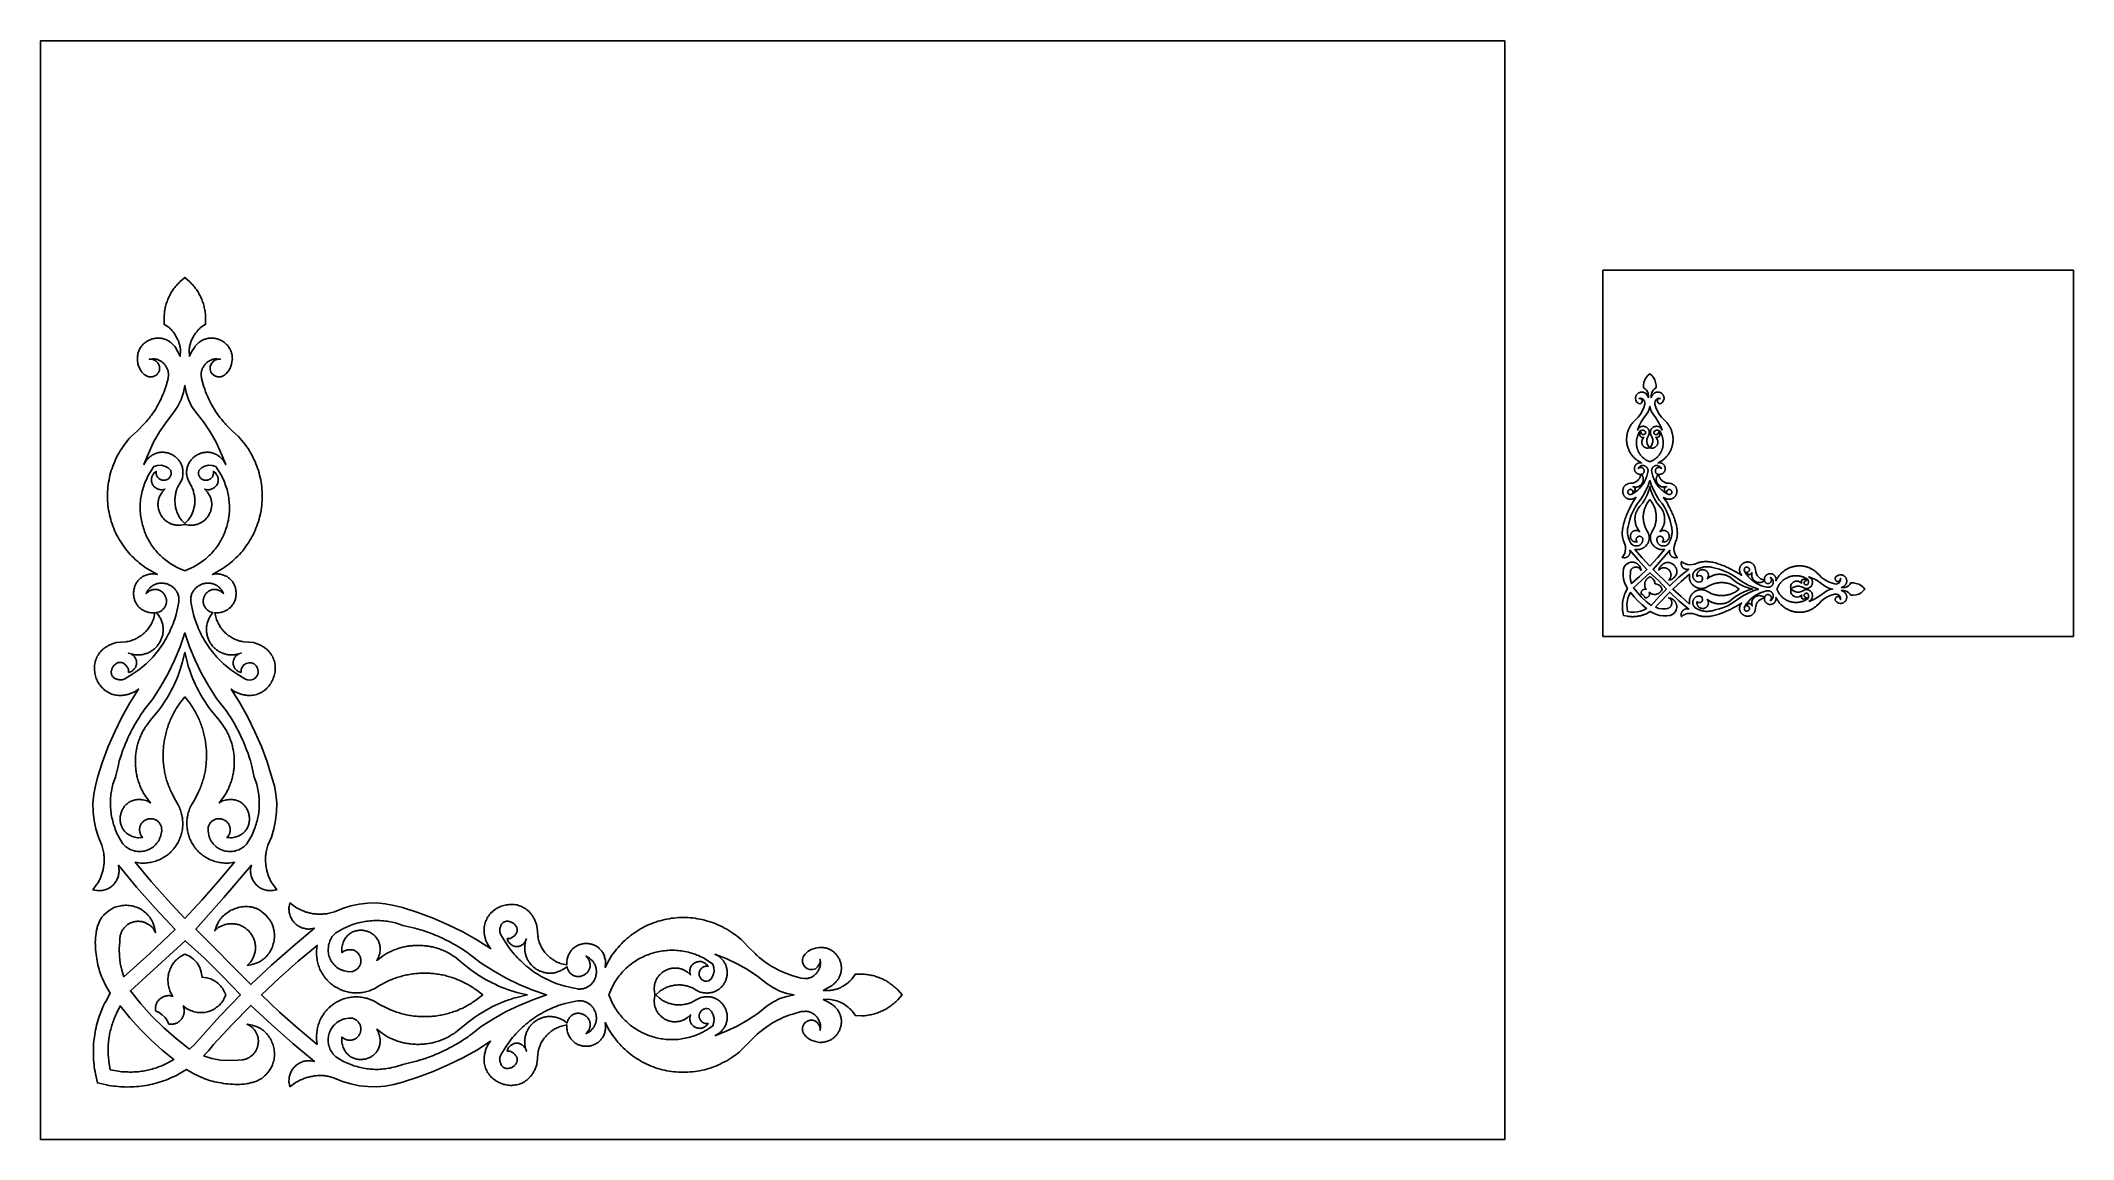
# Model space of a CAD drawing. Extents: x 1253 to 3196, y -152 to 898.
import ezdxf

# ---------------------------------------------------------------- set-up
doc = ezdxf.new("R2010")
doc.units = 0
doc.layers.add('LAYER_1', color=18, linetype='CONTINUOUS')

msp = doc.modelspace()

# ---------------------------------------------------------------- linework, layer by layer
at = {"layer": 'LAYER_1'}
for points in [[(2652.5, 897.7), (1252.5, 897.7), (1252.5, -152.3), (2652.5, -152.3)], [(1408.1, -72.6), (1416.2, -75), (1424.6, -76.5), (1433, -76.9), (1441.3, -76.5), (1445.2, -76.3), (1445.9, -76.2), (1446.7, -76), (1447.4, -75.9), (1448.1, -75.7), (1448.8, -75.5), (1449.4, -75.2), (1450.1, -75), (1450.7, -74.7), (1451.3, -74.4), (1451.9, -74), (1452.5, -73.7), (1453, -73.3), (1453.6, -72.9), (1454.1, -72.5), (1454.6, -72.1), (1455.1, -71.7), (1455.5, -71.2), (1456, -70.8), (1456.4, -70.3), (1456.8, -69.8), (1457.2, -69.3), (1457.6, -68.7), (1457.9, -68.2), (1458.2, -67.7), (1458.5, -67.1), (1458.8, -66.5), (1459.1, -66), (1459.3, -65.4), (1459.6, -64.8), (1459.8, -64.2), (1460, -63.6), (1460.1, -63), (1460.3, -62.3), (1460.4, -61.7), (1460.5, -61.1), (1460.6, -60.5), (1460.6, -59.8), (1460.7, -59.2), (1460.7, -58.6), (1460.7, -57.9), (1460.6, -57.3), (1460.6, -56.7), (1460.5, -56), (1460.4, -55.4), (1460.3, -54.7), (1460.1, -54.1), (1460, -53.5), (1459.8, -52.9), (1459.5, -52.3), (1459.3, -51.7), (1459, -51.1), (1458.7, -50.5), (1458.4, -49.9), (1458.1, -49.3), (1457.7, -48.7), (1457.3, -48.2), (1456.9, -47.6), (1456.5, -47.1), (1456, -46.5), (1455.5, -46), (1455, -45.5), (1454.5, -45), (1453.9, -44.6), (1453.3, -44.1), (1449.9, -42.2), (1454.8, -43), (1459.6, -44.8), (1460.2, -45), (1460.8, -45.3), (1461.5, -45.7), (1462.1, -46), (1463.3, -46.7), (1464.4, -47.5), (1465.5, -48.4), (1466.6, -49.3), (1467.6, -50.2), (1468.6, -51.2), (1469.5, -52.3), (1470.3, -53.4), (1471.1, -54.5), (1471.9, -55.7), (1472.5, -56.9), (1473.2, -58.2), (1473.7, -59.5), (1474.2, -60.8), (1474.7, -62.1), (1475.1, -63.4), (1475.4, -64.8), (1475.7, -66.2), (1475.9, -67.6), (1476, -68.9), (1476.1, -70.3), (1476.1, -71.7), (1476, -73.1), (1475.9, -74.5), (1475.7, -75.9), (1475.4, -77.2), (1475, -78.6), (1474.6, -79.9), (1474.1, -81.2), (1473.5, -82.5), (1471.1, -86.8), (1467.9, -90.5), (1467.3, -91.1), (1466.7, -91.7), (1466, -92.3), (1465.3, -92.9), (1464.6, -93.4), (1463.9, -94), (1463.1, -94.5), (1462.3, -94.9), (1461.5, -95.4), (1460.6, -95.8), (1459.8, -96.2), (1458.9, -96.6), (1458, -96.9), (1457.1, -97.2), (1456.1, -97.6), (1455.2, -97.8), (1454.2, -98.1), (1453.2, -98.3), (1452.2, -98.6), (1451.2, -98.8), (1450.2, -98.9), (1449.1, -99.1), (1447, -99.4), (1444.8, -99.5), (1442.7, -99.7), (1440.5, -99.7), (1438.2, -99.7), (1436, -99.6), (1433.8, -99.5), (1431.6, -99.3), (1429.4, -99.1), (1427.2, -98.8), (1425, -98.4), (1422.9, -98.1), (1420.8, -97.6), (1418.8, -97.2), (1416.8, -96.7), (1414.9, -96.2), (1413.1, -95.6), (1411.3, -95.1), (1409.6, -94.5), (1408.1, -93.9), (1406.6, -93.2), (1399.1, -89.8), (1392, -85.5), (1384.3, -90), (1382.3, -91.1), (1380.3, -92.1), (1378.3, -93), (1376.3, -93.9), (1374.3, -94.8), (1372.2, -95.6), (1370.1, -96.4), (1368, -97.1), (1365.9, -97.7), (1363.8, -98.4), (1361.7, -98.9), (1359.5, -99.5), (1357.4, -100), (1355.2, -100.4), (1353, -100.8), (1350.8, -101.1), (1348.7, -101.4), (1346.5, -101.7), (1344.3, -101.9), (1342, -102.1), (1339.8, -102.2), (1337.6, -102.2), (1335.4, -102.3), (1333.2, -102.2), (1331, -102.2), (1328.8, -102), (1326.6, -101.9), (1324.4, -101.6), (1322.2, -101.4), (1320, -101.1), (1317.8, -100.7), (1315.6, -100.3), (1306.8, -98.4), (1304.9, -89.6), (1304.5, -87.4), (1304.1, -85.2), (1303.8, -83), (1303.6, -80.8), (1303.3, -78.6), (1303.2, -76.4), (1303, -74.2), (1302.9, -71.9), (1302.9, -69.7), (1302.9, -67.5), (1303, -65.3), (1303.1, -63), (1303.2, -60.8), (1303.4, -58.6), (1303.6, -56.4), (1303.9, -54.2), (1304.3, -52), (1304.6, -49.8), (1305.1, -47.6), (1305.5, -45.4), (1306, -43.3), (1306.6, -41.1), (1307.2, -39), (1307.8, -36.9), (1308.5, -34.8), (1309.3, -32.7), (1310.1, -30.6), (1310.9, -28.5), (1311.8, -26.5), (1312.7, -24.5), (1313.7, -22.5), (1314.8, -20.5), (1319, -12.6), (1314.8, -5.5), (1311.3, 2), (1310.7, 3.5), (1310.1, 5.1), (1309.5, 6.8), (1308.9, 8.5), (1308.4, 10.4), (1307.8, 12.3), (1307.3, 14.3), (1306.9, 16.3), (1306.5, 18.4), (1306.1, 20.5), (1305.8, 22.6), (1305.5, 24.8), (1305.2, 27), (1305.1, 29.2), (1304.9, 31.5), (1304.9, 33.7), (1304.8, 35.9), (1304.9, 38.1), (1305, 40.3), (1305.2, 42.4), (1305.5, 44.5), (1305.6, 45.6), (1305.8, 46.6), (1306, 47.6), (1306.2, 48.6), (1306.5, 49.6), (1306.7, 50.6), (1307, 51.5), (1307.3, 52.5), (1307.7, 53.4), (1308, 54.3), (1308.4, 55.2), (1308.8, 56.1), (1309.2, 56.9), (1309.6, 57.7), (1310.1, 58.5), (1310.6, 59.3), (1311.1, 60), (1311.7, 60.8), (1312.2, 61.4), (1312.8, 62.1), (1313.5, 62.8), (1314.1, 63.4), (1318, 66.4), (1322.3, 68.9), (1323.6, 69.5), (1325, 70), (1326.4, 70.4), (1327.8, 70.7), (1329.1, 71), (1330.5, 71.2), (1331.9, 71.3), (1333.3, 71.4), (1334.7, 71.4), (1336, 71.3), (1337.4, 71.2), (1338.7, 71), (1340.1, 70.8), (1341.4, 70.5), (1342.7, 70.1), (1343.9, 69.7), (1345.2, 69.2), (1346.4, 68.6), (1347.6, 68), (1348.8, 67.3), (1349.9, 66.6), (1351, 65.8), (1352.1, 65), (1353.1, 64.1), (1354.1, 63.1), (1355.1, 62.1), (1356, 61.1), (1356.9, 60), (1357.7, 58.8), (1358.4, 57.6), (1359.1, 56.3), (1359.8, 55), (1361.5, 50.3), (1362.4, 45.3), (1360.4, 48.8), (1360, 49.4), (1359.5, 49.9), (1359, 50.5), (1358.4, 51), (1357.9, 51.4), (1357.4, 51.9), (1356.8, 52.3), (1356.3, 52.8), (1355.7, 53.1), (1355.1, 53.5), (1354.5, 53.8), (1353.9, 54.1), (1353.3, 54.4), (1352.7, 54.7), (1352.1, 54.9), (1351.5, 55.2), (1350.9, 55.3), (1350.2, 55.5), (1349.6, 55.7), (1349, 55.8), (1348.3, 55.9), (1347.7, 56), (1347.1, 56), (1346.4, 56.1), (1345.8, 56.1), (1345.2, 56.1), (1344.5, 56), (1343.9, 56), (1343.3, 55.9), (1342.7, 55.8), (1342.1, 55.7), (1341.4, 55.5), (1340.8, 55.4), (1340.2, 55.2), (1339.6, 55), (1339.1, 54.7), (1338.5, 54.5), (1337.9, 54.2), (1337.4, 53.9), (1336.8, 53.6), (1336.3, 53.3), (1335.7, 52.9), (1335.2, 52.6), (1334.7, 52.2), (1334.2, 51.8), (1333.8, 51.3), (1333.3, 50.9), (1332.9, 50.4), (1332.4, 49.9), (1332, 49.4), (1331.6, 48.9), (1331.2, 48.3), (1330.9, 47.8), (1330.5, 47.2), (1330.2, 46.6), (1329.9, 46), (1329.6, 45.4), (1329.4, 44.7), (1329.1, 44), (1328.9, 43.3), (1328.7, 42.6), (1328.5, 41.9), (1328.4, 41.2), (1328.3, 40.4), (1328.1, 36.5), (1327.6, 29.9), (1327.8, 23), (1328.7, 16.2), (1330.2, 9.5), (1332.1, 3.1), (1357, 25.4), (1381, 48.3), (1362.2, 68.3), (1344.1, 88.7), (1326.8, 109.7), (1327.4, 106.1), (1327.5, 104.9), (1327.5, 103.8), (1327.4, 102.8), (1327.3, 101.7), (1327.1, 100.7), (1326.9, 99.6), (1326.6, 98.6), (1326.2, 97.6), (1325.8, 96.7), (1325.4, 95.7), (1324.9, 94.8), (1324.4, 94), (1323.8, 93.1), (1323.1, 92.3), (1322.5, 91.5), (1321.7, 90.8), (1321, 90.1), (1320.2, 89.4), (1319.4, 88.8), (1318.5, 88.2), (1317.6, 87.7), (1316.7, 87.2), (1315.7, 86.8), (1314.8, 86.4), (1313.8, 86.1), (1312.7, 85.8), (1311.7, 85.6), (1310.6, 85.5), (1309.5, 85.4), (1308.4, 85.3), (1307.3, 85.4), (1306.2, 85.5), (1302.5, 86.1), (1306.4, 91.5), (1306.9, 92.3), (1307.5, 93.2), (1308, 94.1), (1308.4, 95), (1308.9, 95.9), (1309.3, 96.8), (1309.7, 97.7), (1310.1, 98.6), (1310.5, 99.6), (1310.8, 100.5), (1311.1, 101.5), (1311.4, 102.4), (1311.7, 103.4), (1312, 104.4), (1312.2, 105.3), (1312.4, 106.3), (1312.6, 107.3), (1312.7, 108.3), (1312.9, 109.3), (1313, 110.3), (1313.1, 111.3), (1313.2, 112.3), (1313.2, 113.3), (1313.2, 114.3), (1313.2, 115.3), (1313.2, 116.3), (1313.2, 117.3), (1313.1, 118.3), (1313, 119.3), (1312.9, 120.3), (1312.8, 121.3), (1312.6, 122.4), (1310.9, 128.8), (1307.7, 136.5), (1305.3, 144.5), (1303.6, 152.6), (1302.7, 160.8), (1302.5, 169.1), (1303.4, 177.5), (1304.9, 185.6), (1307, 193.6), (1311.8, 208.6), (1317.1, 223.2), (1323.3, 237.3), (1330.2, 251.3), (1337.7, 265), (1346.1, 278.1), (1342.4, 275.5), (1341.6, 275.1), (1340.8, 274.7), (1339.9, 274.4), (1339.1, 274.1), (1338.3, 273.7), (1337.5, 273.5), (1336.7, 273.2), (1335.9, 273), (1335.2, 272.8), (1334.4, 272.6), (1333.6, 272.4), (1332.8, 272.3), (1332.1, 272.2), (1331.3, 272.1), (1330.6, 272), (1329.9, 272), (1329.1, 271.9), (1328.4, 271.9), (1327.7, 271.9), (1327, 272), (1325.6, 272.1), (1324.3, 272.3), (1322.9, 272.6), (1321.7, 272.9), (1320.4, 273.3), (1319.2, 273.8), (1318, 274.4), (1316.9, 275), (1315.8, 275.6), (1314.8, 276.4), (1313.7, 277.1), (1312.8, 278), (1311.9, 278.8), (1311, 279.7), (1310.1, 280.7), (1309.4, 281.7), (1308.6, 282.7), (1307.9, 283.8), (1307.3, 284.9), (1306.7, 286), (1306.2, 287.2), (1305.7, 288.3), (1305.3, 289.5), (1304.9, 290.8), (1304.6, 292), (1304.4, 293.2), (1304.2, 294.5), (1304, 295.7), (1303.9, 297), (1303.9, 298.3), (1304, 299.5), (1304.1, 300.8), (1304.3, 302.1), (1304.5, 303.3), (1304.8, 304.6), (1305.2, 305.8), (1305.6, 307), (1306.1, 308.2), (1306.7, 309.4), (1307.4, 310.5), (1308.1, 311.6), (1308.9, 312.7), (1309.8, 313.8), (1310.7, 314.8), (1311.2, 315.3), (1311.8, 315.8), (1312.3, 316.3), (1312.9, 316.7), (1313.4, 317.2), (1314, 317.6), (1314.7, 318.1), (1315.3, 318.5), (1316, 318.9), (1316.7, 319.3), (1317.4, 319.7), (1318.1, 320), (1318.8, 320.4), (1319.6, 320.7), (1320.4, 321.1), (1321.2, 321.4), (1322, 321.7), (1322.9, 322), (1323.7, 322.2), (1324.6, 322.5), (1329.1, 322.9), (1334.3, 323.1), (1335.4, 323.4), (1336.6, 323.6), (1337.7, 324), (1338.8, 324.3), (1339.9, 324.7), (1341, 325.1), (1342.1, 325.5), (1343.1, 326), (1344.1, 326.5), (1345.1, 327), (1346.1, 327.6), (1347.1, 328.2), (1348, 328.8), (1348.9, 329.4), (1349.8, 330.1), (1350.6, 330.8), (1351.5, 331.6), (1352.3, 332.3), (1353.1, 333.1), (1353.8, 334), (1354.6, 334.8), (1355.3, 335.7), (1355.9, 336.6), (1356.6, 337.5), (1357.2, 338.5), (1357.8, 339.5), (1358.4, 340.5), (1358.9, 341.5), (1359.4, 342.6), (1359.8, 343.7), (1360.3, 344.8), (1360.7, 345.9), (1361.7, 351), (1358.1, 351), (1357, 351.2), (1355.9, 351.4), (1354.9, 351.6), (1353.9, 351.9), (1353, 352.3), (1352.1, 352.6), (1351.2, 353), (1350.4, 353.5), (1349.6, 353.9), (1348.8, 354.5), (1348.1, 355), (1347.4, 355.6), (1346.8, 356.1), (1346.2, 356.8), (1345.6, 357.4), (1345.1, 358.1), (1344.6, 358.8), (1344.1, 359.5), (1343.7, 360.2), (1343.3, 361), (1342.9, 361.7), (1342.6, 362.5), (1342.3, 363.3), (1342.1, 364.1), (1341.9, 364.9), (1341.7, 365.7), (1341.6, 366.6), (1341.5, 367.4), (1341.4, 368.2), (1341.4, 369.1), (1341.4, 369.9), (1341.4, 370.7), (1341.5, 371.6), (1341.6, 372.4), (1341.7, 373.2), (1341.9, 374), (1342.1, 374.9), (1342.3, 375.7), (1342.6, 376.5), (1342.9, 377.2), (1343.3, 378), (1343.6, 378.7), (1344.1, 379.5), (1344.5, 380.2), (1345, 380.9), (1345.5, 381.5), (1346.1, 382.2), (1346.6, 382.8), (1347.3, 383.4), (1347.9, 384), (1348.6, 384.5), (1349.3, 385), (1350, 385.5), (1350.8, 385.9), (1351.6, 386.3), (1352.5, 386.7), (1353.4, 387), (1354.3, 387.3), (1355.2, 387.6), (1356.2, 387.8), (1357.2, 387.9), (1358.3, 388.1), (1359.3, 388.1), (1360.4, 388.1), (1364.1, 387.7), (1356.8, 391.6), (1354.7, 392.9), (1352.6, 394.3), (1350.6, 395.7), (1348.7, 397.1), (1346.8, 398.6), (1345, 400.2), (1343.2, 401.7), (1341.5, 403.4), (1339.8, 405), (1338.2, 406.7), (1336.6, 408.5), (1335.1, 410.2), (1333.7, 412), (1332.3, 413.9), (1331, 415.8), (1329.7, 417.7), (1328.5, 419.6), (1327.3, 421.6), (1326.2, 423.5), (1325.2, 425.5), (1324.2, 427.6), (1323.2, 429.6), (1322.4, 431.7), (1321.6, 433.8), (1320.8, 435.9), (1320.1, 438.1), (1319.5, 440.2), (1318.9, 442.4), (1318.4, 444.6), (1317.9, 446.7), (1317.5, 449), (1317.2, 451.2), (1316.9, 453.4), (1316.7, 455.6), (1316.5, 457.8), (1316.4, 460.1), (1316.4, 462.3), (1316.4, 464.6), (1316.5, 466.8), (1316.7, 469.1), (1316.9, 471.3), (1317.1, 473.5), (1317.5, 475.8), (1317.9, 478), (1318.3, 480.2), (1318.8, 482.4), (1319.4, 484.6), (1320.1, 486.8), (1320.8, 489), (1321.5, 491.2), (1322.4, 493.3), (1323.3, 495.5), (1324.2, 497.6), (1325.2, 499.7), (1326.3, 501.8), (1327.5, 503.8), (1328.7, 505.9), (1330, 507.9), (1331.3, 509.9), (1332.7, 511.9), (1334.2, 513.8), (1335.7, 515.7), (1337.3, 517.6), (1339, 519.4), (1345, 525), (1351, 531), (1351.9, 531.9), (1352.8, 532.8), (1353.6, 533.7), (1354.5, 534.7), (1355.3, 535.7), (1356.1, 536.7), (1356.9, 537.7), (1357.7, 538.8), (1358.5, 539.8), (1359.2, 540.9), (1360.7, 543.1), (1362.2, 545.4), (1363.6, 547.7), (1364.9, 550.1), (1366.1, 552.5), (1367.3, 554.9), (1368.4, 557.3), (1369.5, 559.7), (1370.5, 562.1), (1371.4, 564.5), (1372.2, 566.8), (1374.4, 575), (1374.8, 578.4), (1374.8, 579.2), (1374.7, 579.9), (1374.6, 580.6), (1374.5, 581.4), (1374.3, 582.1), (1374.1, 582.8), (1373.9, 583.5), (1373.6, 584.2), (1373.3, 584.8), (1373, 585.5), (1372.6, 586.1), (1372.2, 586.8), (1371.8, 587.4), (1371.3, 587.9), (1370.8, 588.5), (1370.3, 589.1), (1369.8, 589.6), (1369.3, 590.1), (1368.7, 590.5), (1368.1, 591), (1367.5, 591.4), (1366.9, 591.8), (1366.2, 592.1), (1365.6, 592.4), (1364.9, 592.7), (1364.2, 593), (1363.5, 593.2), (1362.8, 593.3), (1362, 593.5), (1361.3, 593.6), (1360.6, 593.6), (1359.8, 593.7), (1356.4, 593.2), (1358.9, 593.2), (1361.5, 592.4), (1362.1, 592), (1362.7, 591.5), (1363.2, 591.1), (1363.7, 590.7), (1364.1, 590.2), (1364.5, 589.7), (1364.8, 589.3), (1365.1, 588.8), (1365.4, 588.3), (1365.6, 587.8), (1365.8, 587.3), (1366, 586.8), (1366.1, 586.3), (1366.2, 585.9), (1366.3, 585.4), (1366.3, 584.9), (1366.3, 584.4), (1366.3, 583.9), (1366.2, 583.4), (1366.1, 583), (1366, 582.5), (1365.8, 582), (1365.7, 581.6), (1365.5, 581.2), (1365.2, 580.7), (1365, 580.3), (1364.7, 579.9), (1364.4, 579.5), (1364.1, 579.2), (1363.8, 578.8), (1363.4, 578.5), (1363.1, 578.2), (1362.7, 577.9), (1362.3, 577.6), (1361.8, 577.4), (1361.4, 577.2), (1361, 577), (1360.5, 576.8), (1360, 576.7), (1359.6, 576.5), (1359.1, 576.4), (1358.6, 576.4), (1358.1, 576.4), (1357.5, 576.4), (1357, 576.4), (1356.5, 576.5), (1355.9, 576.6), (1355.4, 576.7), (1354.9, 576.9), (1354.3, 577.1), (1353.8, 577.4), (1353.2, 577.7), (1352.7, 578), (1352.1, 578.4), (1351.6, 578.8), (1351, 579.3), (1350.5, 579.8), (1350, 580.4), (1349.4, 581), (1348.9, 581.7), (1348.4, 582.4), (1347.9, 583.2), (1347.4, 584), (1346.9, 584.9), (1345.6, 588.7), (1345, 592.6), (1345, 593.5), (1345, 594.5), (1345.1, 595.4), (1345.1, 596.2), (1345.3, 597.1), (1345.4, 598), (1345.6, 598.8), (1345.9, 599.6), (1346.1, 600.4), (1346.4, 601.2), (1346.7, 601.9), (1347.1, 602.7), (1347.4, 603.4), (1347.8, 604), (1348.3, 604.7), (1348.7, 605.4), (1349.2, 606), (1349.7, 606.6), (1350.2, 607.2), (1350.7, 607.7), (1351.3, 608.2), (1351.9, 608.7), (1352.5, 609.2), (1353.1, 609.7), (1353.7, 610.1), (1354.4, 610.5), (1355, 610.9), (1355.7, 611.3), (1356.4, 611.6), (1357.1, 611.9), (1357.8, 612.2), (1358.5, 612.4), (1359.3, 612.7), (1360, 612.9), (1360.7, 613), (1361.5, 613.2), (1362.2, 613.3), (1363, 613.4), (1363.8, 613.4), (1364.5, 613.5), (1365.3, 613.5), (1366.1, 613.4), (1366.8, 613.4), (1367.6, 613.3), (1368.4, 613.2), (1369.1, 613), (1369.9, 612.8), (1370.6, 612.6), (1371.4, 612.4), (1372.1, 612.1), (1372.9, 611.8), (1373.6, 611.4), (1374.3, 611), (1375, 610.6), (1375.7, 610.2), (1376.4, 609.7), (1377, 609.2), (1377.7, 608.6), (1378.3, 608), (1379, 607.4), (1379.6, 606.8), (1380.1, 606.1), (1380.7, 605.4), (1381.3, 604.6), (1383.8, 600.5), (1386, 596.2), (1386.2, 601.4), (1386.2, 602.1), (1386.2, 602.8), (1386.1, 603.6), (1386, 604.3), (1385.9, 605.1), (1385.7, 605.8), (1385.5, 606.6), (1385.3, 607.4), (1385.1, 608.2), (1384.8, 609), (1384.5, 609.8), (1384.2, 610.6), (1383.9, 611.4), (1383.5, 612.2), (1382.7, 613.7), (1381.9, 615.3), (1381, 616.7), (1380.1, 618.2), (1379.1, 619.5), (1378.5, 620.1), (1378, 620.8), (1377.5, 621.4), (1377, 621.9), (1376.4, 622.5), (1375.9, 623), (1375.4, 623.5), (1374.8, 623.9), (1370.5, 626.7), (1370.5, 633.1), (1370.6, 634.3), (1370.6, 635.5), (1370.8, 636.7), (1370.9, 637.9), (1371, 639.1), (1371.2, 640.3), (1371.5, 641.4), (1371.7, 642.6), (1372, 643.8), (1372.3, 644.9), (1372.6, 646.1), (1373, 647.2), (1373.4, 648.3), (1373.8, 649.5), (1374.2, 650.6), (1374.7, 651.7), (1375.2, 652.7), (1375.7, 653.8), (1376.2, 654.9), (1376.8, 655.9), (1377.4, 657), (1378, 658), (1378.7, 659), (1379.3, 660), (1380, 661), (1380.8, 661.9), (1381.5, 662.8), (1382.3, 663.8), (1383, 664.7), (1383.9, 665.5), (1384.7, 666.4), (1385.5, 667.2), (1390.5, 671.5), (1395.2, 667.2), (1396.1, 666.4), (1396.9, 665.5), (1397.7, 664.7), (1398.5, 663.8), (1399.2, 662.8), (1400, 661.9), (1400.7, 661), (1401.4, 660), (1402.1, 659), (1402.7, 658), (1403.3, 657), (1403.9, 655.9), (1404.5, 654.9), (1405, 653.8), (1405.6, 652.7), (1406.1, 651.7), (1406.5, 650.6), (1407, 649.5), (1407.4, 648.3), (1407.8, 647.2), (1408.1, 646.1), (1408.5, 644.9), (1408.8, 643.8), (1409, 642.6), (1409.3, 641.4), (1409.5, 640.3), (1409.7, 639.1), (1409.9, 637.9), (1410, 636.7), (1410.1, 635.5), (1410.2, 634.3), (1410.2, 633.1), (1410.2, 626.7), (1405.9, 623.9), (1405.4, 623.5), (1404.8, 623), (1404.3, 622.5), (1403.8, 621.9), (1403.2, 621.4), (1402.7, 620.8), (1402.2, 620.1), (1401.7, 619.5), (1400.7, 618.2), (1399.7, 616.7), (1398.8, 615.3), (1398, 613.7), (1397.2, 612.2), (1396.9, 611.4), (1396.5, 610.6), (1396.2, 609.8), (1395.9, 609), (1395.7, 608.2), (1395.4, 607.4), (1395.2, 606.6), (1395, 605.8), (1394.9, 605.1), (1394.8, 604.3), (1394.7, 603.6), (1394.6, 602.8), (1394.6, 602.1), (1394.6, 601.4), (1394.8, 596.2), (1396.9, 600.5), (1399.5, 604.6), (1400, 605.4), (1400.6, 606.1), (1401.2, 606.8), (1401.8, 607.4), (1402.4, 608.1), (1403, 608.6), (1403.7, 609.2), (1404.4, 609.7), (1405, 610.2), (1405.7, 610.6), (1406.4, 611), (1407.2, 611.4), (1407.9, 611.8), (1408.6, 612.1), (1409.4, 612.4), (1410.1, 612.6), (1410.9, 612.8), (1411.6, 613), (1412.4, 613.2), (1413.1, 613.3), (1413.9, 613.4), (1414.7, 613.4), (1415.4, 613.5), (1416.2, 613.5), (1417, 613.4), (1417.7, 613.4), (1418.5, 613.3), (1419.3, 613.2), (1420, 613), (1420.8, 612.9), (1421.5, 612.7), (1422.2, 612.4), (1422.9, 612.2), (1423.7, 611.9), (1424.4, 611.6), (1425, 611.3), (1425.7, 610.9), (1426.4, 610.5), (1427, 610.1), (1427.7, 609.7), (1428.3, 609.2), (1428.9, 608.7), (1429.4, 608.2), (1430, 607.7), (1430.6, 607.2), (1431.1, 606.6), (1431.6, 606), (1432, 605.4), (1432.5, 604.7), (1432.9, 604), (1433.3, 603.4), (1433.7, 602.7), (1434, 601.9), (1434.4, 601.2), (1434.6, 600.4), (1434.9, 599.6), (1435.1, 598.8), (1435.3, 598), (1435.5, 597.1), (1435.6, 596.2), (1435.7, 595.4), (1435.7, 594.5), (1435.8, 593.5), (1435.7, 592.6), (1435.1, 588.7), (1433.8, 584.9), (1431.7, 581.6), (1431, 580.8), (1430.4, 580.1), (1429.7, 579.4), (1429.1, 578.8), (1428.4, 578.2), (1427.6, 577.7), (1426.9, 577.3), (1426.5, 577.1), (1426.1, 576.9), (1425.7, 576.8), (1425.3, 576.7), (1424.9, 576.6), (1424.5, 576.5), (1424.1, 576.4), (1423.7, 576.4), (1423.2, 576.4), (1422.8, 576.4), (1422.3, 576.4), (1421.9, 576.5), (1421.4, 576.6), (1421, 576.7), (1420.5, 576.8), (1420, 577), (1419.5, 577.1), (1419, 577.4), (1416.9, 578.9), (1415.4, 581), (1414.7, 583.6), (1414.7, 586.4), (1415.6, 588.7), (1417.1, 590.9), (1419.2, 592.4), (1421.8, 593.2), (1424.4, 593.2), (1420.9, 593.7), (1420.2, 593.6), (1419.4, 593.6), (1418.7, 593.5), (1418, 593.3), (1417.3, 593.2), (1416.6, 593), (1415.9, 592.7), (1415.2, 592.4), (1414.5, 592.1), (1413.9, 591.8), (1413.3, 591.4), (1412.6, 591), (1412.1, 590.5), (1411.5, 590.1), (1410.9, 589.6), (1410.4, 589.1), (1409.9, 588.5), (1409.4, 587.9), (1409, 587.4), (1408.5, 586.8), (1408.1, 586.1), (1407.8, 585.5), (1407.4, 584.8), (1407.1, 584.2), (1406.9, 583.5), (1406.6, 582.8), (1406.4, 582.1), (1406.2, 581.4), (1406.1, 580.6), (1406, 579.9), (1405.9, 579.2), (1405.9, 578.4), (1406.4, 575), (1408.7, 566.8), (1409.1, 565.7), (1409.4, 564.6), (1410.3, 562.2), (1411.2, 559.8), (1412.3, 557.4), (1413.4, 555), (1414.6, 552.5), (1415.9, 550.1), (1417.2, 547.7), (1418.6, 545.3), (1420.1, 543), (1421.6, 540.8), (1422.4, 539.7), (1423.1, 538.6), (1423.9, 537.6), (1424.8, 536.6), (1425.6, 535.6), (1426.4, 534.6), (1427.2, 533.6), (1428.1, 532.7), (1428.9, 531.9), (1429.7, 531), (1435.7, 525), (1441.8, 519.4), (1443.4, 517.6), (1445, 515.7), (1446.6, 513.8), (1448, 511.9), (1449.4, 509.9), (1450.8, 507.9), (1452.1, 505.9), (1453.3, 503.9), (1454.4, 501.8), (1455.5, 499.7), (1456.5, 497.6), (1457.5, 495.5), (1458.4, 493.4), (1459.2, 491.2), (1460, 489.1), (1460.7, 486.9), (1461.3, 484.7), (1461.9, 482.5), (1462.4, 480.3), (1462.9, 478.1), (1463.3, 475.8), (1463.6, 473.6), (1463.9, 471.4), (1464.1, 469.1), (1464.3, 466.9), (1464.3, 464.6), (1464.4, 462.4), (1464.3, 460.1), (1464.2, 457.9), (1464.1, 455.7), (1463.9, 453.4), (1463.6, 451.2), (1463.3, 449), (1462.9, 446.8), (1462.4, 444.6), (1461.9, 442.4), (1461.3, 440.3), (1460.7, 438.1), (1460, 436), (1459.2, 433.9), (1458.4, 431.8), (1457.6, 429.7), (1456.6, 427.6), (1455.6, 425.6), (1454.6, 423.6), (1453.5, 421.6), (1452.3, 419.6), (1451.1, 417.7), (1449.8, 415.8), (1448.5, 413.9), (1447.1, 412.1), (1445.7, 410.3), (1444.2, 408.5), (1442.6, 406.8), (1441, 405), (1439.3, 403.4), (1437.6, 401.8), (1435.8, 400.2), (1434, 398.6), (1432.1, 397.1), (1430.1, 395.7), (1428.1, 394.3), (1426.1, 392.9), (1423.9, 391.6), (1416.7, 387.7), (1420.3, 388.1), (1421.4, 388.1), (1422.5, 388.1), (1423.5, 387.9), (1424.5, 387.8), (1425.5, 387.6), (1426.5, 387.3), (1427.4, 387), (1428.3, 386.7), (1429.1, 386.3), (1429.9, 385.9), (1430.7, 385.5), (1431.4, 385), (1432.2, 384.5), (1432.8, 384), (1433.5, 383.4), (1434.1, 382.8), (1434.7, 382.2), (1435.2, 381.5), (1435.8, 380.9), (1436.2, 380.2), (1436.7, 379.5), (1437.1, 378.7), (1437.5, 378), (1437.8, 377.2), (1438.1, 376.5), (1438.4, 375.7), (1438.7, 374.9), (1438.9, 374), (1439, 373.2), (1439.2, 372.4), (1439.3, 371.6), (1439.4, 370.7), (1439.4, 369.9), (1439.4, 369.1), (1439.4, 368.2), (1439.3, 367.4), (1439.2, 366.6), (1439, 365.7), (1438.9, 364.9), (1438.7, 364.1), (1438.4, 363.3), (1438.1, 362.5), (1437.8, 361.7), (1437.5, 361), (1437.1, 360.2), (1436.6, 359.5), (1436.2, 358.8), (1435.7, 358.1), (1435.1, 357.4), (1434.6, 356.8), (1434, 356.1), (1433.3, 355.6), (1432.6, 355), (1431.9, 354.5), (1431.1, 353.9), (1430.4, 353.5), (1429.5, 353), (1428.7, 352.6), (1427.7, 352.3), (1426.8, 351.9), (1425.8, 351.6), (1424.8, 351.4), (1423.8, 351.2), (1422.7, 351), (1419, 351), (1420.3, 345.9), (1420.7, 344.7), (1421.1, 343.6), (1421.6, 342.5), (1422.1, 341.4), (1422.6, 340.4), (1423.1, 339.4), (1423.7, 338.4), (1424.3, 337.4), (1424.9, 336.5), (1425.6, 335.6), (1426.3, 334.7), (1427, 333.9), (1427.8, 333.1), (1428.5, 332.3), (1429.3, 331.5), (1430.1, 330.8), (1431, 330.1), (1431.8, 329.4), (1432.7, 328.8), (1433.7, 328.2), (1434.6, 327.6), (1435.6, 327), (1436.6, 326.5), (1437.6, 326), (1438.6, 325.5), (1439.7, 325.1), (1440.8, 324.7), (1441.9, 324.3), (1443, 324), (1444.1, 323.7), (1445.3, 323.4), (1446.5, 323.1), (1451.6, 322.9), (1456.1, 322.5), (1457, 322.2), (1457.9, 322), (1458.7, 321.7), (1459.6, 321.4), (1460.4, 321.1), (1461.2, 320.8), (1461.9, 320.4), (1462.7, 320.1), (1463.4, 319.7), (1464.1, 319.3), (1464.8, 318.9), (1465.5, 318.5), (1466.1, 318.1), (1466.7, 317.6), (1467.3, 317.2), (1467.9, 316.7), (1468.5, 316.3), (1469, 315.8), (1469.5, 315.3), (1470, 314.8), (1471, 313.8), (1471.9, 312.7), (1472.7, 311.7), (1473.4, 310.5), (1474.1, 309.4), (1474.6, 308.2), (1475.1, 307), (1475.6, 305.8), (1476, 304.6), (1476.3, 303.4), (1476.5, 302.1), (1476.7, 300.8), (1476.8, 299.6), (1476.8, 298.3), (1476.8, 297), (1476.7, 295.8), (1476.6, 294.5), (1476.4, 293.3), (1476.2, 292), (1475.8, 290.8), (1475.5, 289.6), (1475, 288.4), (1474.6, 287.2), (1474, 286), (1473.4, 284.9), (1472.8, 283.8), (1472.1, 282.7), (1471.4, 281.7), (1470.6, 280.7), (1469.8, 279.8), (1468.9, 278.8), (1468, 278), (1467, 277.1), (1466, 276.4), (1464.9, 275.7), (1463.9, 275), (1462.7, 274.4), (1461.5, 273.8), (1460.3, 273.4), (1459.1, 272.9), (1457.8, 272.6), (1456.5, 272.3), (1455.1, 272.1), (1453.8, 272), (1453, 271.9), (1452.3, 271.9), (1451.6, 271.9), (1450.9, 272), (1450.2, 272), (1449.4, 272.1), (1448.7, 272.2), (1447.9, 272.3), (1447.1, 272.4), (1446.4, 272.6), (1445.6, 272.8), (1444.8, 273), (1444, 273.2), (1443.2, 273.5), (1442.4, 273.7), (1441.6, 274.1), (1440.8, 274.4), (1440, 274.7), (1439.2, 275.1), (1438.3, 275.5), (1434.7, 278.1), (1443, 265), (1450.5, 251.3), (1457.4, 237.3), (1463.6, 223.2), (1469, 208.6), (1473.7, 193.6), (1476.1, 185.6), (1477.4, 177.5), (1478.2, 169.1), (1478, 160.8), (1477.1, 152.6), (1475.4, 144.5), (1473.1, 136.5), (1469.9, 128.8), (1468.1, 122.4), (1468, 121.4), (1467.8, 120.5), (1467.7, 119.6), (1467.6, 118.6), (1467.5, 117.6), (1467.5, 116.6), (1467.5, 115.6), (1467.5, 114.6), (1467.5, 113.6), (1467.6, 112.6), (1467.7, 111.5), (1467.8, 110.5), (1467.9, 109.5), (1468.1, 108.4), (1468.3, 107.4), (1468.5, 106.4), (1468.7, 105.3), (1468.9, 104.3), (1469.2, 103.3), (1469.5, 102.3), (1469.8, 101.3), (1470.1, 100.3), (1470.4, 99.3), (1470.8, 98.4), (1471.2, 97.4), (1471.6, 96.5), (1472, 95.6), (1472.4, 94.7), (1472.9, 93.9), (1473.4, 93.1), (1473.9, 92.2), (1474.4, 91.5), (1478.2, 86.1), (1474.6, 85.5), (1473.4, 85.4), (1472.3, 85.3), (1471.2, 85.4), (1470.1, 85.5), (1469.1, 85.6), (1468, 85.8), (1467, 86.1), (1466, 86.4), (1465, 86.8), (1464.1, 87.2), (1463.1, 87.7), (1462.2, 88.2), (1461.4, 88.8), (1460.6, 89.4), (1459.8, 90.1), (1459, 90.8), (1458.3, 91.5), (1457.6, 92.3), (1457, 93.1), (1456.4, 94), (1455.8, 94.8), (1455.4, 95.7), (1454.9, 96.7), (1454.5, 97.6), (1454.2, 98.6), (1453.9, 99.6), (1453.6, 100.7), (1453.4, 101.7), (1453.3, 102.8), (1453.3, 103.8), (1453.3, 104.9), (1453.3, 106.1), (1454, 109.7), (1427.8, 78.8), (1401, 48.6), (1453.5, -4.4), (1473.3, 14.2), (1493.5, 32), (1514.3, 49.4), (1510.6, 48.8), (1509.5, 48.7), (1508.4, 48.7), (1507.3, 48.8), (1506.2, 48.9), (1505.2, 49.1), (1504.1, 49.4), (1503.1, 49.7), (1502.2, 50), (1501.2, 50.4), (1500.3, 50.9), (1499.4, 51.4), (1498.5, 51.9), (1497.7, 52.5), (1496.8, 53.2), (1496.1, 53.8), (1495.3, 54.5), (1494.7, 55.3), (1494, 56.1), (1493.4, 56.9), (1492.8, 57.8), (1492.3, 58.7), (1491.8, 59.6), (1491.4, 60.5), (1491, 61.5), (1490.7, 62.5), (1490.4, 63.5), (1490.2, 64.6), (1490.1, 65.6), (1490, 66.7), (1489.9, 67.8), (1489.9, 68.9), (1490, 70), (1490.9, 73.7), (1496, 69.8), (1496.9, 69.2), (1497.9, 68.7), (1498.8, 68.2), (1499.7, 67.7), (1500.6, 67.3), (1501.6, 66.8), (1502.5, 66.4), (1503.4, 66), (1504.4, 65.7), (1505.3, 65.3), (1506.2, 65), (1507.2, 64.7), (1508.1, 64.5), (1509.1, 64.2), (1510, 64), (1511, 63.8), (1512, 63.6), (1512.9, 63.4), (1513.9, 63.3), (1514.9, 63.2), (1515.9, 63.1), (1516.9, 63), (1517.8, 63), (1518.8, 63), (1519.9, 63), (1520.9, 63), (1521.9, 63), (1522.9, 63.1), (1524, 63.2), (1525, 63.3), (1526.1, 63.4), (1527.1, 63.6), (1533.4, 65.1), (1541.1, 68.3), (1549, 70.9), (1557.2, 72.6), (1565.5, 73.4), (1573.7, 73.7), (1582, 72.8), (1590.2, 71.3), (1598.4, 69.2), (1613.2, 64.4), (1627.7, 59.1), (1642.1, 52.8), (1656.1, 46), (1669.6, 38.5), (1682.7, 30.1), (1680.1, 33.8), (1679.7, 34.6), (1679.3, 35.4), (1678.9, 36.2), (1678.6, 37.1), (1678.3, 37.9), (1678, 38.7), (1677.8, 39.5), (1677.5, 40.3), (1677.3, 41.1), (1677.1, 41.8), (1677, 42.6), (1676.9, 43.4), (1676.7, 44.1), (1676.6, 44.9), (1676.6, 45.6), (1676.5, 46.4), (1676.5, 47.1), (1676.5, 47.8), (1676.5, 48.5), (1676.5, 49.2), (1676.7, 50.6), (1676.9, 52), (1677.2, 53.3), (1677.5, 54.6), (1677.9, 55.8), (1678.4, 57), (1679, 58.2), (1679.6, 59.3), (1680.2, 60.4), (1681, 61.5), (1681.7, 62.5), (1682.6, 63.5), (1683.4, 64.4), (1684.4, 65.3), (1685.3, 66.1), (1686.3, 66.9), (1687.4, 67.6), (1688.4, 68.3), (1689.5, 68.9), (1690.7, 69.5), (1691.8, 70), (1693, 70.5), (1694.2, 70.9), (1695.4, 71.3), (1696.7, 71.6), (1697.9, 71.9), (1699.2, 72), (1700.4, 72.2), (1701.7, 72.2), (1703, 72.3), (1704.2, 72.2), (1705.5, 72.1), (1706.8, 71.9), (1708, 71.7), (1709.3, 71.3), (1710.5, 71), (1711.7, 70.5), (1712.9, 70), (1714, 69.4), (1715.2, 68.7), (1716.3, 68), (1717.4, 67.2), (1718.4, 66.3), (1719.5, 65.4), (1719.9, 64.8), (1720.4, 64.3), (1720.9, 63.8), (1721.4, 63.2), (1721.8, 62.6), (1722.3, 62), (1722.7, 61.4), (1723.1, 60.7), (1723.5, 60.1), (1723.9, 59.4), (1724.3, 58.7), (1724.7, 57.9), (1725, 57.2), (1725.3, 56.4), (1725.7, 55.6), (1726, 54.8), (1726.3, 54), (1726.6, 53.1), (1726.8, 52.2), (1727.1, 51.3), (1727.5, 47.1), (1727.9, 41.9), (1728.1, 40.8), (1728.3, 39.6), (1728.6, 38.5), (1728.9, 37.4), (1729.2, 36.3), (1729.6, 35.3), (1730, 34.2), (1730.5, 33.2), (1731, 32.1), (1731.5, 31.1), (1732.1, 30.1), (1732.7, 29.2), (1733.3, 28.2), (1734, 27.3), (1734.7, 26.4), (1735.4, 25.5), (1736.2, 24.7), (1737, 23.8), (1737.8, 23), (1738.6, 22.3), (1739.5, 21.5), (1740.4, 20.8), (1741.3, 20.1), (1742.2, 19.5), (1743.2, 18.9), (1744.2, 18.3), (1745.2, 17.7), (1746.2, 17.2), (1747.2, 16.7), (1748.3, 16.3), (1749.4, 15.9), (1750.4, 15.5), (1755.6, 14.5), (1755.6, 18.1), (1755.8, 19.2), (1756, 20.2), (1756.3, 21.3), (1756.6, 22.2), (1756.9, 23.2), (1757.3, 24.1), (1757.7, 25), (1758.2, 25.8), (1758.7, 26.6), (1759.2, 27.4), (1759.7, 28.1), (1760.3, 28.8), (1760.9, 29.4), (1761.5, 30), (1762.2, 30.6), (1762.8, 31.1), (1763.5, 31.6), (1764.2, 32.1), (1765, 32.5), (1765.7, 32.9), (1766.5, 33.3), (1767.2, 33.6), (1768, 33.9), (1768.8, 34.1), (1769.6, 34.4), (1770.4, 34.5), (1771.2, 34.7), (1772.1, 34.8), (1772.9, 34.9), (1773.7, 34.9), (1774.6, 34.9), (1775.4, 34.9), (1776.2, 34.8), (1777, 34.7), (1777.9, 34.5), (1778.7, 34.4), (1779.5, 34.2), (1780.3, 33.9), (1781, 33.6), (1781.8, 33.3), (1782.6, 33), (1783.3, 32.6), (1784, 32.2), (1784.7, 31.7), (1785.4, 31.3), (1786.1, 30.7), (1786.7, 30.2), (1787.3, 29.6), (1787.9, 29), (1788.5, 28.3), (1789, 27.7), (1789.5, 26.9), (1790, 26.2), (1790.4, 25.4), (1790.8, 24.6), (1791.2, 23.7), (1791.6, 22.8), (1791.8, 21.9), (1792.1, 21), (1792.3, 20), (1792.5, 19), (1792.6, 17.9), (1792.7, 16.9), (1792.7, 15.7), (1792.3, 12.1), (1796.1, 19.4), (1797.5, 21.5), (1798.8, 23.6), (1800.2, 25.6), (1801.7, 27.5), (1803.2, 29.4), (1804.7, 31.2), (1806.3, 33), (1807.9, 34.7), (1809.6, 36.4), (1811.3, 38), (1813.1, 39.6), (1814.8, 41.1), (1816.6, 42.5), (1818.5, 43.9), (1820.4, 45.2), (1822.3, 46.5), (1824.2, 47.7), (1826.2, 48.9), (1828.1, 50), (1830.2, 51), (1832.2, 52), (1834.3, 52.9), (1836.3, 53.8), (1838.4, 54.6), (1840.6, 55.4), (1842.7, 56.1), (1844.9, 56.7), (1847, 57.3), (1849.2, 57.8), (1851.4, 58.2), (1853.6, 58.6), (1855.8, 59), (1858, 59.2), (1860.3, 59.5), (1862.5, 59.6), (1864.8, 59.7), (1867, 59.7), (1869.2, 59.7), (1871.5, 59.6), (1873.7, 59.5), (1876, 59.3), (1878.2, 59), (1880.4, 58.6), (1882.7, 58.2), (1884.9, 57.8), (1887.1, 57.3), (1889.3, 56.7), (1891.5, 56), (1893.7, 55.3), (1895.9, 54.5), (1898, 53.7), (1900.1, 52.8), (1902.3, 51.8), (1904.4, 50.8), (1906.4, 49.7), (1908.5, 48.6), (1910.5, 47.3), (1912.5, 46.1), (1914.5, 44.7), (1916.5, 43.3), (1918.4, 41.8), (1920.3, 40.3), (1922.2, 38.7), (1924, 37), (1929.6, 31.2), (1935.6, 25.2), (1936.6, 24.2), (1937.6, 23.3), (1938.6, 22.5), (1939.6, 21.6), (1941.6, 19.9), (1943.7, 18.3), (1945.8, 16.7), (1948, 15.3), (1950.2, 13.9), (1952.4, 12.5), (1954.7, 11.3), (1957, 10.1), (1959.3, 8.9), (1961.7, 7.8), (1964.1, 6.8), (1966.6, 5.8), (1969.1, 4.8), (1971.6, 3.9), (1979.6, 1.8), (1983, 1.4), (1983.8, 1.4), (1984.5, 1.4), (1985.3, 1.5), (1986, 1.6), (1986.7, 1.8), (1987.4, 2), (1988.1, 2.2), (1988.8, 2.5), (1989.5, 2.8), (1990.1, 3.1), (1990.8, 3.5), (1991.4, 3.9), (1992, 4.3), (1992.6, 4.8), (1993.1, 5.3), (1993.7, 5.8), (1994.2, 6.3), (1994.6, 6.9), (1995.1, 7.4), (1995.5, 8), (1995.9, 8.6), (1996.3, 9.3), (1996.6, 9.9), (1997, 10.6), (1997.2, 11.3), (1997.5, 12), (1997.7, 12.7), (1997.9, 13.4), (1998, 14.1), (1998.1, 14.9), (1998.2, 15.6), (1998.2, 16.4), (1997.8, 19.8), (1997.8, 17.2), (1996.9, 14.7), (1995.4, 12.5), (1993.3, 10.8), (1990.9, 10.2), (1988.1, 9.9), (1985.8, 10.8), (1983.4, 12.3), (1981.9, 14.5), (1981.1, 17), (1981.1, 19.6), (1981.7, 22.2), (1983.2, 24.3), (1986.2, 27.1), (1989.4, 29.3), (1993.3, 30.5), (1997.1, 31.2), (1998.1, 31.2), (1999, 31.2), (1999.9, 31.1), (2000.8, 31), (2001.6, 30.9), (2002.5, 30.8), (2003.3, 30.6), (2004.1, 30.3), (2004.9, 30.1), (2005.7, 29.8), (2006.4, 29.5), (2007.1, 29.1), (2007.8, 28.8), (2008.5, 28.4), (2009.2, 28), (2009.9, 27.5), (2010.5, 27), (2011.1, 26.5), (2011.7, 26), (2012.2, 25.5), (2012.8, 24.9), (2013.3, 24.4), (2013.8, 23.8), (2014.2, 23.1), (2014.7, 22.5), (2015.1, 21.9), (2015.5, 21.2), (2015.8, 20.5), (2016.2, 19.8), (2016.5, 19.2), (2016.8, 18.4), (2017, 17.7), (2017.3, 17), (2017.5, 16.3), (2017.6, 15.5), (2017.8, 14.8), (2017.9, 14), (2018, 13.2), (2018.1, 12.5), (2018.1, 11.7), (2018.1, 11), (2018.1, 10.2), (2018, 9.4), (2017.9, 8.6), (2017.8, 7.9), (2017.7, 7.1), (2017.5, 6.4), (2017.3, 5.6), (2017, 4.9), (2016.7, 4.1), (2016.4, 3.4), (2016.1, 2.7), (2015.7, 1.9), (2015.3, 1.2), (2014.8, 0.5), (2014.3, -0.2), (2013.8, -0.8), (2013.3, -1.5), (2012.7, -2.1), (2012, -2.7), (2011.4, -3.4), (2010.7, -3.9), (2009.9, -4.5), (2009.2, -5.1), (2005.1, -7.6), (2000.8, -10), (2005.9, -10), (2006.7, -10), (2007.5, -9.9), (2008.3, -9.8), (2009.1, -9.7), (2009.9, -9.6), (2010.7, -9.4), (2011.4, -9.2), (2012.2, -9), (2013, -8.8), (2013.8, -8.6), (2014.6, -8.3), (2015.3, -8), (2016.1, -7.7), (2016.9, -7.4), (2017.6, -7), (2018.3, -6.6), (2019.8, -5.9), (2021.2, -5), (2022.6, -4.1), (2023.9, -3.1), (2024.5, -2.6), (2025.1, -2), (2025.7, -1.5), (2026.3, -1), (2026.9, -0.4), (2027.4, 0.2), (2028, 0.8), (2028.5, 1.4), (2031.5, 5.7), (2037.7, 5.7), (2038.9, 5.6), (2040.2, 5.5), (2041.4, 5.4), (2042.6, 5.3), (2043.8, 5.1), (2045, 4.9), (2046.2, 4.7), (2047.3, 4.4), (2048.5, 4.2), (2049.7, 3.9), (2050.8, 3.5), (2051.9, 3.2), (2053, 2.8), (2054.1, 2.4), (2055.2, 1.9), (2056.3, 1.5), (2057.4, 1), (2058.4, 0.5), (2059.5, -0.1), (2060.5, -0.6), (2061.5, -1.2), (2062.5, -1.9), (2063.5, -2.5), (2064.5, -3.2), (2065.5, -3.9), (2066.5, -4.6), (2067.4, -5.3), (2068.4, -6.1), (2069.3, -6.9), (2070.2, -7.7), (2071.1, -8.5), (2072, -9.4), (2076.1, -14.3), (2072, -19), (2071.1, -19.9), (2070.2, -20.7), (2069.3, -21.5), (2068.3, -22.3), (2067.4, -23.1), (2066.4, -23.8), (2065.5, -24.6), (2064.5, -25.3), (2063.5, -25.9), (2062.5, -26.6), (2061.5, -27.2), (2060.5, -27.8), (2059.5, -28.4), (2058.4, -28.9), (2057.4, -29.4), (2056.3, -29.9), (2055.2, -30.4), (2054.1, -30.8), (2053, -31.3), (2051.9, -31.6), (2050.8, -32), (2049.7, -32.3), (2048.5, -32.7), (2047.4, -32.9), (2046.2, -33.2), (2045, -33.4), (2043.8, -33.6), (2042.6, -33.8), (2041.4, -34), (2040.2, -34.1), (2038.9, -34.2), (2037.7, -34.2), (2031.5, -34), (2028.5, -29.7), (2027.9, -29.1), (2027.4, -28.5), (2026.8, -28), (2026.2, -27.4), (2025.6, -26.8), (2025, -26.3), (2024.4, -25.8), (2023.8, -25.3), (2022.5, -24.3), (2021.1, -23.4), (2019.8, -22.6), (2018.3, -21.8), (2016.9, -21.1), (2015.4, -20.5), (2013.9, -20), (2012.3, -19.5), (2010.7, -19.1), (2009.2, -18.8), (2007.6, -18.5), (2005.9, -18.4), (2000.8, -18.6), (2005.1, -20.7), (2009.2, -23.3), (2009.9, -23.9), (2010.7, -24.4), (2011.4, -25), (2012, -25.6), (2012.6, -26.2), (2013.2, -26.9), (2013.8, -27.5), (2014.3, -28.2), (2014.8, -28.9), (2015.2, -29.6), (2015.6, -30.3), (2016, -31), (2016.4, -31.7), (2016.7, -32.5), (2017, -33.2), (2017.2, -34), (2017.4, -34.7), (2017.6, -35.5), (2017.8, -36.2), (2017.9, -37), (2018, -37.8), (2018.1, -38.5), (2018.1, -39.3), (2018.1, -40.1), (2018.1, -40.8), (2018, -41.6), (2017.9, -42.3), (2017.8, -43.1), (2017.7, -43.9), (2017.5, -44.6), (2017.3, -45.3), (2017.1, -46.1), (2016.8, -46.8), (2016.5, -47.5), (2016.2, -48.2), (2015.9, -48.9), (2015.5, -49.5), (2015.2, -50.2), (2014.8, -50.9), (2014.3, -51.5), (2013.9, -52.1), (2013.4, -52.7), (2012.9, -53.3), (2012.3, -53.8), (2011.8, -54.4), (2011.2, -54.9), (2010.6, -55.4), (2010, -55.9), (2009.3, -56.3), (2008.7, -56.7), (2008, -57.1), (2007.3, -57.5), (2006.5, -57.8), (2005.8, -58.2), (2005, -58.5), (2004.2, -58.7), (2003.4, -58.9), (2002.6, -59.1), (2001.7, -59.3), (2000.8, -59.4), (1999.9, -59.5), (1999, -59.6), (1998.1, -59.6), (1997.1, -59.6), (1993.3, -58.9), (1989.4, -57.6), (1986.2, -55.5), (1985.4, -54.9), (1984.6, -54.2), (1984, -53.6), (1983.3, -52.9), (1982.8, -52.2), (1982.3, -51.5), (1981.8, -50.7), (1981.7, -50.3), (1981.5, -49.9), (1981.4, -49.5), (1981.2, -49.1), (1981.1, -48.7), (1981.1, -48.3), (1981, -47.9), (1981, -47.5), (1980.9, -47), (1981, -46.6), (1981, -46.1), (1981, -45.7), (1981.1, -45.2), (1981.2, -44.8), (1981.4, -44.3), (1981.5, -43.8), (1981.7, -43.3), (1981.9, -42.8), (1983.4, -40.7), (1985.8, -39.2), (1988.1, -38.5), (1990.9, -38.5), (1993.3, -39.4), (1995.4, -40.9), (1996.9, -43), (1997.8, -45.6), (1997.8, -48.2), (1998.2, -45), (1998.2, -44.2), (1998.2, -43.5), (1998.1, -42.8), (1997.9, -42), (1997.8, -41.3), (1997.6, -40.6), (1997.3, -39.9), (1997, -39.2), (1996.7, -38.5), (1996.4, -37.9), (1996, -37.2), (1995.6, -36.6), (1995.2, -36), (1994.7, -35.4), (1994.2, -34.8), (1993.7, -34.3), (1993.2, -33.7), (1992.6, -33.2), (1992, -32.8), (1991.4, -32.3), (1990.8, -31.9), (1990.1, -31.6), (1989.5, -31.2), (1988.8, -30.9), (1988.1, -30.7), (1987.4, -30.4), (1986.7, -30.2), (1986, -30.1), (1985.2, -30), (1984.5, -29.9), (1983.7, -29.9), (1983, -30), (1979.6, -30.2), (1971.6, -32.5), (1970.3, -32.9), (1969.1, -33.3), (1967.8, -33.7), (1966.6, -34.2), (1965.3, -34.7), (1964.1, -35.1), (1962.9, -35.6), (1961.7, -36.2), (1960.5, -36.7), (1959.3, -37.3), (1958.1, -37.9), (1957, -38.4), (1954.7, -39.7), (1952.4, -41), (1950.2, -42.4), (1948, -43.8), (1945.9, -45.3), (1943.8, -46.9), (1941.7, -48.5), (1939.6, -50.1), (1937.6, -51.8), (1935.6, -53.6), (1929.6, -59.6), (1924, -65.6), (1922.2, -67.2), (1920.3, -68.8), (1918.4, -70.4), (1916.5, -71.8), (1914.5, -73.3), (1912.5, -74.6), (1910.5, -75.9), (1908.5, -77.1), (1906.4, -78.2), (1904.3, -79.3), (1902.2, -80.3), (1900.1, -81.3), (1898, -82.2), (1895.8, -83), (1893.7, -83.8), (1891.5, -84.5), (1889.3, -85.2), (1887.1, -85.7), (1884.9, -86.3), (1882.6, -86.7), (1880.4, -87.1), (1878.2, -87.4), (1875.9, -87.7), (1873.7, -87.9), (1871.4, -88.1), (1869.2, -88.2), (1867, -88.2), (1864.7, -88.1), (1862.5, -88), (1860.2, -87.9), (1858, -87.7), (1855.8, -87.4), (1853.6, -87.1), (1851.4, -86.7), (1849.2, -86.2), (1847, -85.7), (1844.8, -85.1), (1842.7, -84.5), (1840.5, -83.8), (1838.4, -83), (1836.3, -82.2), (1834.2, -81.4), (1832.2, -80.4), (1830.1, -79.4), (1828.1, -78.4), (1826.1, -77.3), (1824.2, -76.1), (1822.2, -74.9), (1820.3, -73.6), (1818.4, -72.3), (1816.6, -70.9), (1814.8, -69.5), (1813, -68), (1811.3, -66.4), (1809.6, -64.8), (1807.9, -63.1), (1806.3, -61.4), (1804.7, -59.6), (1803.2, -57.8), (1801.7, -55.9), (1800.2, -53.9), (1798.8, -51.9), (1797.4, -49.9), (1796.1, -47.8), (1792.3, -40.7), (1792.7, -44.1), (1792.7, -45.2), (1792.6, -46.3), (1792.5, -47.3), (1792.3, -48.3), (1792.1, -49.3), (1791.9, -50.2), (1791.6, -51.1), (1791.3, -52), (1790.9, -52.9), (1790.5, -53.7), (1790.1, -54.5), (1789.6, -55.2), (1789.1, -55.9), (1788.6, -56.6), (1788, -57.3), (1787.4, -57.9), (1786.8, -58.5), (1786.2, -59.1), (1785.5, -59.6), (1784.8, -60.1), (1784.1, -60.5), (1783.4, -60.9), (1782.7, -61.3), (1781.9, -61.7), (1781.2, -62), (1780.4, -62.3), (1779.6, -62.5), (1778.8, -62.8), (1778, -62.9), (1777.2, -63.1), (1776.3, -63.2), (1775.5, -63.3), (1774.7, -63.3), (1773.9, -63.3), (1773, -63.3), (1772.2, -63.3), (1771.4, -63.2), (1770.6, -63), (1769.8, -62.8), (1768.9, -62.6), (1768.2, -62.4), (1767.4, -62.1), (1766.6, -61.8), (1765.8, -61.5), (1765.1, -61.1), (1764.4, -60.6), (1763.6, -60.2), (1762.9, -59.7), (1762.3, -59.1), (1761.6, -58.6), (1761, -57.9), (1760.4, -57.3), (1759.8, -56.6), (1759.3, -55.9), (1758.7, -55.1), (1758.2, -54.3), (1757.8, -53.5), (1757.4, -52.6), (1757, -51.7), (1756.6, -50.7), (1756.3, -49.7), (1756, -48.7), (1755.8, -47.6), (1755.6, -46.5), (1755.6, -42.8), (1750.4, -44.1), (1749.4, -44.5), (1748.3, -44.9), (1747.2, -45.3), (1746.2, -45.7), (1745.2, -46.3), (1744.2, -46.8), (1743.2, -47.4), (1742.2, -48), (1741.3, -48.6), (1740.4, -49.3), (1739.5, -50), (1738.6, -50.7), (1737.7, -51.5), (1736.9, -52.3), (1736.1, -53.1), (1735.4, -54), (1734.6, -54.8), (1733.9, -55.7), (1733.3, -56.6), (1732.6, -57.6), (1732, -58.5), (1731.5, -59.5), (1730.9, -60.5), (1730.5, -61.6), (1730, -62.6), (1729.6, -63.7), (1729.2, -64.7), (1728.9, -65.8), (1728.6, -66.9), (1728.3, -68), (1728.1, -69.1), (1727.9, -70.3), (1727.5, -75.4), (1727.1, -79.9), (1726.8, -80.8), (1726.5, -81.7), (1726.3, -82.6), (1726, -83.4), (1725.6, -84.2), (1725.3, -85), (1725, -85.7), (1724.6, -86.5), (1724.2, -87.2), (1723.8, -87.9), (1723.4, -88.6), (1723, -89.3), (1722.6, -89.9), (1722.2, -90.5), (1721.7, -91.1), (1721.3, -91.7), (1720.8, -92.3), (1720.3, -92.8), (1719.9, -93.3), (1719.4, -93.9), (1718.3, -94.8), (1717.3, -95.7), (1716.2, -96.5), (1715.1, -97.2), (1713.9, -97.9), (1712.8, -98.5), (1711.6, -99), (1710.4, -99.4), (1709.1, -99.8), (1707.9, -100.1), (1706.6, -100.3), (1705.4, -100.5), (1704.1, -100.6), (1702.9, -100.7), (1701.6, -100.7), (1700.3, -100.6), (1699.1, -100.4), (1697.8, -100.2), (1696.6, -100), (1695.3, -99.7), (1694.1, -99.3), (1692.9, -98.9), (1691.8, -98.4), (1690.6, -97.9), (1689.5, -97.3), (1688.4, -96.7), (1687.3, -96), (1686.3, -95.2), (1685.3, -94.4), (1684.3, -93.6), (1683.4, -92.7), (1682.5, -91.8), (1681.7, -90.9), (1681, -89.8), (1680.2, -88.8), (1679.6, -87.7), (1679, -86.6), (1678.4, -85.4), (1677.9, -84.2), (1677.5, -82.9), (1677.2, -81.6), (1676.9, -80.3), (1676.7, -79), (1676.6, -77.6), (1676.5, -76.9), (1676.5, -76.2), (1676.5, -75.5), (1676.6, -74.7), (1676.6, -74), (1676.7, -73.2), (1676.8, -72.5), (1676.9, -71.7), (1677, -71), (1677.2, -70.2), (1677.4, -69.4), (1677.6, -68.6), (1677.8, -67.8), (1678, -67), (1678.3, -66.2), (1678.6, -65.4), (1678.9, -64.6), (1679.3, -63.8), (1679.7, -63), (1680.1, -62.1), (1682.7, -58.5), (1669.6, -66.9), (1656.1, -74.4), (1642.1, -81.2), (1627.7, -87.4), (1613.2, -92.8), (1598.4, -97.5), (1590.2, -99.9), (1582, -101.4), (1573.7, -102), (1565.5, -101.8), (1557.2, -101), (1549, -99.2), (1541.1, -96.9), (1533.4, -93.7), (1527.1, -92), (1526.2, -91.8), (1525.2, -91.6), (1524.2, -91.5), (1523.2, -91.4), (1522.2, -91.4), (1521.2, -91.3), (1520.2, -91.3), (1519.2, -91.3), (1518.2, -91.4), (1517.1, -91.4), (1516.1, -91.5), (1515.1, -91.6), (1514.1, -91.7), (1513.1, -91.9), (1512, -92.1), (1511, -92.3), (1510, -92.5), (1509, -92.7), (1508, -93), (1507, -93.3), (1506.1, -93.6), (1505.1, -93.9), (1504.1, -94.2), (1503.2, -94.6), (1502.2, -95), (1501.3, -95.4), (1500.4, -95.8), (1499.5, -96.2), (1498.6, -96.7), (1497.7, -97.2), (1496.9, -97.7), (1496, -98.2), (1490.9, -102), (1490, -98.4), (1489.9, -97.3), (1489.9, -96.2), (1490, -95.1), (1490.1, -94), (1490.2, -92.9), (1490.4, -91.9), (1490.7, -90.9), (1491, -89.9), (1491.4, -88.9), (1491.8, -88), (1492.3, -87), (1492.8, -86.1), (1493.4, -85.3), (1494, -84.5), (1494.7, -83.7), (1495.3, -82.9), (1496.1, -82.2), (1496.8, -81.5), (1497.7, -80.9), (1498.5, -80.3), (1499.4, -79.8), (1500.3, -79.3), (1501.2, -78.8), (1502.2, -78.4), (1503.1, -78), (1504.1, -77.7), (1505.2, -77.5), (1506.2, -77.3), (1507.3, -77.2), (1508.4, -77.1), (1509.5, -77.1), (1510.6, -77.1), (1514.3, -77.8), (1493.5, -60.6), (1473.3, -42.6), (1453.5, -24.2), (1435.5, -42.6), (1417.9, -61.5), (1413.2, -67.3)], [(2746.1, 678.4), (3196.1, 678.4), (3196.1, 328.4), (2746.1, 328.4)], [(1390.5, 436.2), (1387.3, 439.6), (1386.6, 440.4), (1386, 441.2), (1385.4, 442.1), (1384.9, 443), (1384.3, 443.9), (1383.9, 444.8), (1383.4, 445.7), (1383, 446.7), (1382.7, 447.6), (1382.3, 448.6), (1382, 449.6), (1381.8, 450.6), (1381.5, 451.7), (1381.3, 452.7), (1381.2, 453.7), (1381.1, 454.8), (1381, 455.8), (1380.9, 456.9), (1380.9, 458), (1380.9, 459), (1380.9, 460.1), (1381, 461.1), (1381.1, 462.2), (1381.3, 463.2), (1381.5, 464.2), (1381.7, 465.3), (1381.9, 466.3), (1382.2, 467.3), (1382.5, 468.3), (1382.8, 469.3), (1383.2, 470.2), (1383.6, 471.2), (1386, 475.2), (1387.7, 478.7), (1388, 479.7), (1388.2, 480.7), (1388.4, 481.7), (1388.5, 482.6), (1388.6, 483.6), (1388.6, 484.5), (1388.6, 485.5), (1388.6, 486.4), (1388.5, 487.3), (1388.4, 488.2), (1388.2, 489), (1388, 489.9), (1387.8, 490.7), (1387.5, 491.5), (1387.2, 492.3), (1386.9, 493.1), (1386.5, 493.8), (1386.1, 494.6), (1385.7, 495.3), (1385.2, 496), (1384.7, 496.6), (1384.2, 497.3), (1383.7, 497.9), (1383.1, 498.5), (1382.5, 499.1), (1381.9, 499.6), (1381.3, 500.1), (1380.6, 500.6), (1379.9, 501.1), (1379.3, 501.5), (1378.6, 501.9), (1377.8, 502.3), (1377.1, 502.7), (1376.3, 503), (1375.6, 503.3), (1374.8, 503.5), (1374, 503.8), (1373.2, 503.9), (1372.4, 504.1), (1371.6, 504.2), (1370.8, 504.3), (1370, 504.4), (1369.2, 504.4), (1368.4, 504.4), (1367.5, 504.4), (1366.7, 504.3), (1365.9, 504.2), (1365.1, 504), (1364.3, 503.8), (1363.4, 503.6), (1362.6, 503.3), (1361.8, 503), (1361, 502.6), (1360.3, 502.2), (1359.5, 501.8), (1358.7, 501.3), (1358, 500.8), (1357.2, 500.2), (1356.5, 499.6), (1355.8, 498.9), (1355.1, 498.2), (1354.4, 497.5), (1353.8, 496.7), (1353.2, 495.8), (1351.2, 492.6), (1355.5, 503.3), (1360.4, 513.9), (1366.2, 523.9), (1372.9, 533.6), (1380, 542.6), (1383.8, 548.4), (1386.8, 554.8), (1389, 561.5), (1390.5, 568.3), (1391.8, 561.5), (1393.9, 554.8), (1396.9, 548.4), (1400.8, 542.6), (1408.1, 533.6), (1414.5, 523.9), (1420.3, 513.9), (1425.2, 503.3), (1429.5, 492.6), (1427.6, 495.8), (1427, 496.7), (1426.3, 497.5), (1425.6, 498.2), (1424.9, 498.9), (1424.2, 499.6), (1423.5, 500.2), (1422.8, 500.8), (1422, 501.3), (1421.3, 501.8), (1420.5, 502.2), (1419.7, 502.6), (1418.9, 503), (1418.1, 503.3), (1417.3, 503.6), (1416.5, 503.8), (1415.7, 504), (1414.9, 504.2), (1414, 504.3), (1413.2, 504.4), (1412.4, 504.4), (1411.6, 504.4), (1410.7, 504.4), (1409.9, 504.3), (1409.1, 504.2), (1408.3, 504.1), (1407.5, 503.9), (1406.7, 503.8), (1405.9, 503.5), (1405.2, 503.3), (1404.4, 503), (1403.7, 502.7), (1402.9, 502.3), (1402.2, 501.9), (1401.5, 501.5), (1400.8, 501.1), (1400.1, 500.6), (1399.5, 500.1), (1398.8, 499.6), (1398.2, 499.1), (1397.6, 498.5), (1397.1, 497.9), (1396.5, 497.3), (1396, 496.6), (1395.5, 496), (1395.1, 495.3), (1394.6, 494.6), (1394.2, 493.8), (1393.9, 493.1), (1393.5, 492.3), (1393.2, 491.5), (1392.9, 490.7), (1392.7, 489.9), (1392.5, 489), (1392.3, 488.2), (1392.2, 487.3), (1392.1, 486.4), (1392.1, 485.5), (1392.1, 484.5), (1392.1, 483.6), (1392.2, 482.6), (1392.4, 481.7), (1392.5, 480.7), (1392.8, 479.7), (1393.1, 478.7), (1394.8, 475.2), (1397.1, 471.2), (1397.5, 470.2), (1397.9, 469.2), (1398.2, 468.2), (1398.6, 467.2), (1398.8, 466.1), (1399.1, 465.1), (1399.3, 464.1), (1399.5, 463.1), (1399.6, 462), (1399.8, 461), (1399.9, 460), (1399.9, 458.9), (1399.9, 457.9), (1399.9, 456.9), (1399.9, 455.8), (1399.8, 454.8), (1399.7, 453.8), (1399.5, 452.8), (1399.3, 451.8), (1399.1, 450.8), (1398.8, 449.8), (1398.5, 448.8), (1398.2, 447.8), (1397.8, 446.9), (1397.4, 445.9), (1397, 445), (1396.5, 444), (1396, 443.1), (1395.4, 442.2), (1394.8, 441.3), (1394.2, 440.5), (1393.5, 439.6)], [(2796.4, 356.2), (2799.4, 359.5), (2810.1, 370.7), (2819, 362.4), (2828.3, 354.5), (2826.8, 354.7), (2826.5, 354.7), (2826.2, 354.7), (2825.9, 354.7), (2825.6, 354.7), (2825.3, 354.6), (2825, 354.5), (2824.7, 354.4), (2824.5, 354.3), (2824.2, 354.2), (2824, 354.1), (2823.7, 353.9), (2823.5, 353.8), (2823.2, 353.6), (2823, 353.4), (2822.8, 353.2), (2822.6, 353), (2822.4, 352.8), (2822.3, 352.6), (2822.1, 352.4), (2821.9, 352.1), (2821.8, 351.9), (2821.6, 351.6), (2821.5, 351.4), (2821.4, 351.1), (2821.3, 350.8), (2821.2, 350.5), (2821.1, 350.3), (2821.1, 350), (2821, 349.7), (2821, 349.4), (2821, 349.1), (2821, 348.8), (2821.3, 347.2), (2823, 348.6), (2825.1, 349.6), (2827.3, 350.2), (2829.5, 350.4), (2831.8, 350.3), (2834, 349.8), (2837.1, 348.6), (2837.6, 348.4), (2838.2, 348.2), (2838.7, 348), (2839.3, 347.9), (2839.8, 347.8), (2840.4, 347.7), (2840.9, 347.6), (2841.5, 347.5), (2842.1, 347.4), (2842.6, 347.4), (2843.2, 347.3), (2843.8, 347.3), (2844.4, 347.3), (2845, 347.3), (2845.6, 347.3), (2846.2, 347.4), (2846.8, 347.4), (2847.4, 347.5), (2848.1, 347.5), (2848.7, 347.6), (2849.9, 347.8), (2851.2, 348.1), (2852.4, 348.3), (2853.7, 348.7), (2854.9, 349), (2856.2, 349.4), (2857.4, 349.8), (2858.7, 350.2), (2859.9, 350.7), (2861.1, 351.1), (2862.4, 351.6), (2863.5, 352.1), (2864.7, 352.7), (2865.9, 353.2), (2867, 353.7), (2868.1, 354.2), (2869.2, 354.8), (2870.2, 355.3), (2872.2, 356.4), (2874.1, 357.4), (2878.8, 360.3), (2877.8, 358.9), (2877.6, 358.4), (2877.4, 357.9), (2877.3, 357.5), (2877.2, 357), (2877.1, 356.6), (2877, 356.1), (2876.9, 355.7), (2876.9, 355.3), (2876.9, 354.8), (2877, 354.4), (2877, 354), (2877.1, 353.6), (2877.2, 353.3), (2877.3, 352.9), (2877.4, 352.5), (2877.6, 352.2), (2877.7, 351.8), (2877.9, 351.5), (2878.1, 351.2), (2878.3, 350.9), (2878.6, 350.6), (2878.8, 350.3), (2879.1, 350), (2879.4, 349.8), (2879.6, 349.5), (2879.9, 349.3), (2880.2, 349.1), (2880.6, 348.9), (2880.9, 348.7), (2881.2, 348.5), (2881.6, 348.4), (2881.9, 348.2), (2882.3, 348.1), (2882.6, 348), (2883, 347.9), (2883.3, 347.8), (2883.7, 347.8), (2884.1, 347.7), (2884.5, 347.7), (2884.8, 347.7), (2885.2, 347.7), (2885.6, 347.7), (2885.9, 347.8), (2886.3, 347.8), (2886.7, 347.9), (2887, 348), (2887.4, 348.1), (2887.7, 348.3), (2888.1, 348.4), (2888.4, 348.6), (2888.7, 348.8), (2889.1, 349), (2889.4, 349.3), (2889.7, 349.6), (2890, 349.9), (2890.3, 350.2), (2890.5, 350.5), (2890.8, 350.9), (2891, 351.2), (2891.2, 351.7), (2891.5, 352.1), (2891.7, 352.5), (2891.8, 353), (2892, 353.5), (2892.2, 355.3), (2892.4, 357.3), (2892.5, 357.6), (2892.6, 357.9), (2892.7, 358.2), (2892.8, 358.5), (2892.9, 358.8), (2893, 359.1), (2893.1, 359.4), (2893.2, 359.7), (2893.4, 359.9), (2893.5, 360.2), (2893.9, 360.7), (2894.2, 361.2), (2894.6, 361.7), (2895, 362.1), (2895.5, 362.6), (2896, 363), (2896.5, 363.3), (2897, 363.7), (2897.5, 364), (2898.1, 364.3), (2898.7, 364.5), (2900.7, 365.1), (2900.7, 363.5), (2900.8, 363.2), (2900.8, 362.9), (2900.9, 362.7), (2901, 362.4), (2901.2, 362.1), (2901.3, 361.9), (2901.4, 361.6), (2901.6, 361.4), (2901.7, 361.2), (2901.9, 361), (2902.1, 360.8), (2902.2, 360.6), (2902.4, 360.4), (2902.6, 360.3), (2902.8, 360.1), (2903, 359.9), (2903.2, 359.8), (2903.4, 359.7), (2903.6, 359.6), (2903.8, 359.5), (2904.1, 359.4), (2904.3, 359.3), (2904.7, 359.1), (2905.2, 359), (2905.7, 358.9), (2906.2, 358.9), (2906.6, 358.9), (2907.1, 359), (2907.6, 359.1), (2908, 359.2), (2908.5, 359.4), (2908.7, 359.5), (2908.9, 359.6), (2909.1, 359.7), (2909.3, 359.8), (2909.5, 359.9), (2909.7, 360.1), (2909.9, 360.2), (2910.1, 360.4), (2910.3, 360.6), (2910.4, 360.8), (2910.6, 360.9), (2910.7, 361.1), (2910.9, 361.4), (2911, 361.6), (2911.1, 361.8), (2911.2, 362), (2911.4, 362.3), (2911.4, 362.6), (2911.5, 362.8), (2911.6, 363.1), (2911.7, 363.4), (2911.7, 363.7), (2911.8, 364), (2911.8, 364.3), (2911.7, 365.7), (2913.3, 362.9), (2913.7, 362.3), (2914.1, 361.7), (2914.5, 361.1), (2914.9, 360.6), (2915.4, 360), (2915.8, 359.5), (2916.3, 359), (2916.8, 358.5), (2917.3, 358.1), (2917.8, 357.6), (2918.3, 357.2), (2918.8, 356.8), (2919.3, 356.4), (2919.8, 356), (2920.4, 355.6), (2920.9, 355.2), (2921.5, 354.9), (2922.1, 354.6), (2922.7, 354.3), (2923.2, 354), (2923.8, 353.7), (2924.4, 353.4), (2925, 353.2), (2925.6, 352.9), (2926.3, 352.7), (2926.9, 352.5), (2927.5, 352.4), (2928.1, 352.2), (2928.8, 352), (2929.4, 351.9), (2930.1, 351.8), (2930.7, 351.7), (2931.4, 351.6), (2932, 351.6), (2932.7, 351.5), (2933.3, 351.5), (2934, 351.5), (2934.6, 351.5), (2935.3, 351.5), (2935.9, 351.5), (2936.6, 351.6), (2937.2, 351.7), (2937.9, 351.7), (2938.5, 351.9), (2939.2, 352), (2939.8, 352.1), (2940.5, 352.3), (2941.1, 352.5), (2941.7, 352.6), (2942.4, 352.9), (2943, 353.1), (2943.6, 353.3), (2944.2, 353.6), (2944.9, 353.9), (2945.5, 354.2), (2946.1, 354.5), (2946.7, 354.8), (2947.2, 355.2), (2947.8, 355.6), (2948.4, 356), (2949, 356.4), (2949.5, 356.8), (2950.1, 357.2), (2950.6, 357.7), (2952.9, 360), (2955.4, 362.5), (2958.2, 364.6), (2961.3, 366.5), (2964.5, 367.8), (2967.9, 368.8), (2969.4, 368.9), (2970.8, 368.5), (2972.1, 367.6), (2972.9, 366.4), (2973.4, 364.9), (2973.4, 363.4), (2973.3, 364.4), (2972.8, 365.4), (2972.6, 365.7), (2972.3, 365.9), (2972.1, 366), (2971.8, 366.2), (2971.5, 366.3), (2971.2, 366.4), (2971, 366.4), (2970.7, 366.4), (2970.4, 366.3), (2970.2, 366.3), (2969.9, 366.2), (2969.7, 366.1), (2969.4, 365.9), (2969.2, 365.8), (2969, 365.6), (2968.9, 365.4), (2968.7, 365.2), (2968.6, 364.9), (2968.5, 364.7), (2968.4, 364.4), (2968.3, 364.2), (2968.3, 363.9), (2968.3, 363.6), (2968.4, 363.3), (2968.4, 363), (2968.6, 362.7), (2968.7, 362.4), (2968.9, 362.1), (2969.2, 361.8), (2969.5, 361.5), (2969.8, 361.3), (2970.2, 361), (2971.5, 360.3), (2973, 360), (2973.5, 360), (2974, 360), (2974.5, 360.1), (2974.9, 360.2), (2975.4, 360.3), (2975.8, 360.4), (2976.2, 360.6), (2976.5, 360.8), (2976.9, 361.1), (2977.2, 361.3), (2977.6, 361.6), (2977.9, 361.9), (2978.1, 362.2), (2978.4, 362.6), (2978.6, 362.9), (2978.8, 363.3), (2979, 363.7), (2979.1, 364.1), (2979.2, 364.5), (2979.3, 364.9), (2979.4, 365.3), (2979.4, 365.8), (2979.4, 366.2), (2979.4, 366.6), (2979.3, 367.1), (2979.2, 367.5), (2979.1, 367.9), (2978.9, 368.3), (2978.7, 368.7), (2978.5, 369.1), (2978.2, 369.5), (2977.9, 369.9), (2976.8, 370.9), (2974.3, 372.3), (2976, 372.3), (2977.8, 372), (2979.5, 371.3), (2981.1, 370.4), (2982.4, 369.1), (2983.4, 367.7), (2985.9, 367.7), (2988.4, 368.1), (2990.9, 368.9), (2993.1, 370.1), (2995.1, 371.8), (2996.8, 373.6), (2995.1, 375.5), (2993.1, 377), (2990.9, 378.4), (2988.4, 379.1), (2985.9, 379.6), (2983.4, 379.6), (2982.4, 378.1), (2981.1, 376.8), (2979.5, 375.8), (2977.8, 375.2), (2976, 375), (2974.3, 375), (2976.8, 376.4), (2977.9, 377.4), (2978.2, 377.8), (2978.5, 378.2), (2978.7, 378.6), (2978.9, 379), (2979.1, 379.4), (2979.2, 379.8), (2979.3, 380.3), (2979.4, 380.7), (2979.4, 381.1), (2979.4, 381.5), (2979.4, 381.9), (2979.3, 382.4), (2979.2, 382.8), (2979.1, 383.2), (2979, 383.6), (2978.8, 383.9), (2978.6, 384.3), (2978.4, 384.6), (2978.1, 385), (2977.8, 385.3), (2977.5, 385.6), (2977.2, 385.9), (2976.9, 386.1), (2976.5, 386.4), (2976.2, 386.6), (2975.8, 386.8), (2975.3, 386.9), (2974.9, 387.1), (2974.5, 387.2), (2974, 387.2), (2973.5, 387.3), (2973, 387.3), (2971.5, 386.9), (2970.2, 386.2), (2969, 385.2), (2968.4, 384.3), (2968.3, 383.3), (2968.5, 382.3), (2969.2, 381.4), (2970.1, 381), (2971.1, 380.9), (2972.1, 381.2), (2972.8, 381.9), (2973.3, 382.8), (2973.4, 383.9), (2973.4, 382.3), (2972.9, 380.9), (2972.1, 379.6), (2970.8, 378.8), (2969.4, 378.4), (2967.9, 378.5), (2964.5, 379.5), (2961.3, 380.8), (2958.2, 382.7), (2955.4, 384.7), (2952.9, 387.3), (2950.6, 389.6), (2950.1, 390), (2949.5, 390.5), (2949, 390.9), (2948.4, 391.3), (2947.9, 391.7), (2947.3, 392.1), (2946.7, 392.4), (2946.1, 392.8), (2945.5, 393.1), (2944.9, 393.4), (2944.3, 393.6), (2943.7, 393.9), (2943, 394.2), (2942.4, 394.4), (2941.8, 394.6), (2941.2, 394.8), (2940.5, 395), (2939.9, 395.1), (2939.2, 395.3), (2938.6, 395.4), (2937.9, 395.5), (2937.3, 395.6), (2936.6, 395.7), (2936, 395.7), (2935.3, 395.8), (2934.7, 395.8), (2934, 395.8), (2933.4, 395.8), (2932.7, 395.7), (2932, 395.7), (2931.4, 395.6), (2930.7, 395.6), (2930.1, 395.5), (2929.5, 395.3), (2928.8, 395.2), (2928.2, 395.1), (2927.5, 394.9), (2926.9, 394.7), (2926.3, 394.5), (2925.7, 394.3), (2925.1, 394.1), (2924.5, 393.8), (2923.9, 393.6), (2923.3, 393.3), (2922.7, 393), (2922.1, 392.7), (2921.5, 392.4), (2921, 392), (2920.4, 391.7), (2919.9, 391.3), (2919.3, 390.9), (2918.8, 390.5), (2918.3, 390.1), (2917.8, 389.6), (2917.3, 389.2), (2916.8, 388.7), (2916.3, 388.2), (2915.8, 387.7), (2915.4, 387.2), (2914.9, 386.7), (2914.5, 386.1), (2914.1, 385.6), (2913.7, 385), (2913.3, 384.4), (2911.7, 381.6), (2911.8, 383), (2911.8, 383.3), (2911.7, 383.6), (2911.7, 383.9), (2911.6, 384.2), (2911.5, 384.5), (2911.5, 384.7), (2911.4, 385), (2911.3, 385.2), (2911.1, 385.5), (2911, 385.7), (2910.9, 385.9), (2910.7, 386.1), (2910.6, 386.3), (2910.4, 386.5), (2910.3, 386.7), (2910.1, 386.9), (2909.9, 387), (2909.7, 387.2), (2909.5, 387.3), (2909.3, 387.5), (2909.1, 387.6), (2908.9, 387.7), (2908.7, 387.8), (2908.5, 387.9), (2908, 388.1), (2907.6, 388.2), (2907.1, 388.3), (2906.6, 388.3), (2906.2, 388.3), (2905.7, 388.3), (2905.2, 388.3), (2904.7, 388.1), (2904.3, 388), (2904, 387.9), (2903.8, 387.8), (2903.6, 387.7), (2903.4, 387.6), (2903.2, 387.5), (2903, 387.3), (2902.8, 387.2), (2902.6, 387), (2902.4, 386.9), (2902.2, 386.7), (2902, 386.5), (2901.9, 386.3), (2901.7, 386.1), (2901.6, 385.9), (2901.4, 385.6), (2901.3, 385.4), (2901.2, 385.2), (2901, 384.9), (2900.9, 384.6), (2900.8, 384.3), (2900.8, 384.1), (2900.7, 383.8), (2900.7, 382.2), (2898.7, 382.8), (2896.9, 383.5), (2895.3, 384.9), (2894, 386.3), (2893, 388), (2892.4, 390), (2892.2, 392), (2892, 393.8), (2891.8, 394.3), (2891.6, 394.7), (2891.4, 395.2), (2891.2, 395.6), (2891, 396), (2890.7, 396.4), (2890.5, 396.8), (2890.2, 397.1), (2889.9, 397.4), (2889.6, 397.7), (2889.3, 398), (2889, 398.2), (2888.7, 398.4), (2888.3, 398.6), (2888, 398.8), (2887.7, 399), (2887.3, 399.1), (2886.9, 399.2), (2886.6, 399.3), (2886.2, 399.4), (2885.9, 399.5), (2885.5, 399.5), (2885.1, 399.6), (2884.7, 399.6), (2884.4, 399.6), (2884, 399.5), (2883.6, 399.5), (2883.3, 399.4), (2882.9, 399.3), (2882.5, 399.3), (2882.2, 399.1), (2881.8, 399), (2881.5, 398.9), (2881.2, 398.7), (2880.8, 398.5), (2880.5, 398.4), (2880.2, 398.2), (2879.9, 397.9), (2879.6, 397.7), (2879.3, 397.5), (2879.1, 397.2), (2878.8, 396.9), (2878.6, 396.7), (2878.3, 396.4), (2878.1, 396.1), (2877.9, 395.7), (2877.7, 395.4), (2877.6, 395.1), (2877.4, 394.7), (2877.3, 394.4), (2877.2, 394), (2877.1, 393.6), (2877, 393.2), (2877, 392.8), (2876.9, 392.4), (2876.9, 392), (2877, 391.6), (2877, 391.1), (2877.1, 390.7), (2877.2, 390.2), (2877.3, 389.8), (2877.4, 389.3), (2877.6, 388.9), (2877.8, 388.4), (2878.8, 386.9), (2874.1, 389.9), (2872.1, 390.9), (2870, 392), (2867.9, 393.1), (2866.8, 393.6), (2865.7, 394.1), (2864.5, 394.7), (2863.4, 395.2), (2862.2, 395.7), (2861, 396.2), (2859.8, 396.6), (2858.6, 397.1), (2857.4, 397.5), (2856.2, 397.9), (2855, 398.3), (2853.8, 398.6), (2852.5, 398.9), (2851.3, 399.2), (2850.1, 399.4), (2848.9, 399.6), (2848.3, 399.7), (2847.6, 399.8), (2847, 399.8), (2846.4, 399.9), (2845.8, 399.9), (2845.2, 399.9), (2844.6, 399.9), (2844, 399.9), (2843.4, 399.9), (2842.8, 399.9), (2842.3, 399.8), (2841.7, 399.8), (2841.1, 399.7), (2840.5, 399.6), (2839.9, 399.5), (2839.4, 399.4), (2838.8, 399.2), (2838.2, 399.1), (2837.7, 398.9), (2837.1, 398.7), (2834, 397.4), (2831.8, 397), (2829.5, 396.7), (2827.3, 397.1), (2825.1, 397.6), (2823, 398.6), (2821.3, 399.9), (2821, 398.5), (2821, 398.2), (2821, 397.9), (2821.1, 397.6), (2821.1, 397.3), (2821.2, 397), (2821.3, 396.7), (2821.3, 396.4), (2821.4, 396.1), (2821.5, 395.9), (2821.7, 395.6), (2821.8, 395.4), (2821.9, 395.1), (2822.1, 394.9), (2822.3, 394.7), (2822.4, 394.4), (2822.6, 394.2), (2822.8, 394), (2823, 393.9), (2823.2, 393.7), (2823.4, 393.5), (2823.7, 393.4), (2823.9, 393.2), (2824.2, 393.1), (2824.4, 393), (2824.7, 392.9), (2825, 392.8), (2825.2, 392.7), (2825.5, 392.6), (2825.8, 392.5), (2826.1, 392.5), (2826.5, 392.5), (2826.8, 392.4), (2828.3, 392.7), (2819, 384.9), (2810.1, 376.6), (2794.3, 392.4), (2802.4, 401.6), (2810.2, 410.8), (2810, 409.3), (2810, 408.9), (2810, 408.6), (2810, 408.3), (2810.1, 408), (2810.2, 407.7), (2810.2, 407.4), (2810.3, 407.2), (2810.4, 406.9), (2810.6, 406.6), (2810.7, 406.4), (2810.8, 406.2), (2811, 405.9), (2811.1, 405.7), (2811.3, 405.5), (2811.5, 405.3), (2811.7, 405.1), (2811.9, 404.9), (2812.1, 404.7), (2812.3, 404.6), (2812.6, 404.4), (2812.8, 404.3), (2813, 404.2), (2813.3, 404), (2813.6, 403.9), (2813.8, 403.8), (2814.1, 403.7), (2814.4, 403.7), (2814.7, 403.6), (2815, 403.5), (2815.3, 403.5), (2815.6, 403.5), (2815.9, 403.4), (2817.4, 403.8), (2816.1, 405.6), (2815.1, 407.6), (2814.5, 409.8), (2814.2, 412), (2814.4, 414.3), (2814.9, 416.5), (2816.1, 419.6), (2816.3, 420.1), (2816.5, 420.6), (2816.7, 421.2), (2816.8, 421.7), (2817, 422.3), (2817.1, 422.8), (2817.2, 423.4), (2817.3, 424), (2817.3, 424.5), (2817.4, 425.1), (2817.4, 425.7), (2817.5, 426.3), (2817.5, 426.9), (2817.5, 427.5), (2817.4, 428.1), (2817.4, 428.7), (2817.4, 429.3), (2817.3, 429.9), (2817.2, 430.5), (2817.2, 431.1), (2817.1, 431.8), (2817, 432.4), (2816.7, 433.6), (2816.5, 434.9), (2816.1, 436.2), (2815.8, 437.4), (2815.4, 438.7), (2815, 439.9), (2814.6, 441.2), (2814.1, 442.4), (2813.6, 443.6), (2813.1, 444.8), (2812.6, 446), (2812.1, 447.2), (2811.5, 448.4), (2811, 449.5), (2810.5, 450.6), (2809.9, 451.7), (2809.4, 452.7), (2808.3, 454.7), (2807.3, 456.6), (2804.3, 461.3), (2805.8, 460.4), (2806.3, 460.2), (2806.7, 460), (2807.2, 459.9), (2807.7, 459.7), (2808.1, 459.6), (2808.6, 459.6), (2809, 459.5), (2809.5, 459.5), (2809.9, 459.5), (2810.3, 459.5), (2810.7, 459.5), (2811.1, 459.6), (2811.5, 459.7), (2811.9, 459.8), (2812.2, 459.9), (2812.6, 460.1), (2812.9, 460.2), (2813.3, 460.4), (2813.6, 460.6), (2813.9, 460.8), (2814.2, 461.1), (2814.5, 461.3), (2814.7, 461.6), (2815, 461.8), (2815.2, 462.1), (2815.4, 462.4), (2815.7, 462.7), (2815.9, 463), (2816, 463.4), (2816.2, 463.7), (2816.4, 464), (2816.5, 464.4), (2816.6, 464.7), (2816.7, 465.1), (2816.8, 465.4), (2816.9, 465.8), (2817, 466.2), (2817, 466.5), (2817, 466.9), (2817, 467.3), (2817, 467.7), (2817, 468), (2817, 468.4), (2816.9, 468.8), (2816.8, 469.1), (2816.7, 469.5), (2816.6, 469.9), (2816.4, 470.2), (2816.3, 470.6), (2816.1, 470.9), (2815.9, 471.2), (2815.6, 471.6), (2815.4, 471.9), (2815.1, 472.2), (2814.8, 472.5), (2814.5, 472.8), (2814.2, 473.1), (2813.8, 473.3), (2813.4, 473.6), (2813, 473.8), (2812.6, 474), (2812.1, 474.2), (2811.7, 474.4), (2811.2, 474.6), (2809.5, 474.7), (2807.4, 474.9), (2806.8, 475.1), (2806.2, 475.3), (2805.6, 475.5), (2805.1, 475.8), (2804.5, 476.1), (2804, 476.4), (2803.5, 476.8), (2803, 477.2), (2802.5, 477.6), (2802.1, 478.1), (2801.7, 478.5), (2801.5, 478.8), (2801.3, 479), (2801.1, 479.3), (2801, 479.6), (2800.8, 479.8), (2800.7, 480.1), (2800.5, 480.4), (2800.4, 480.7), (2800.3, 481), (2800.2, 481.3), (2799.7, 483.2), (2801.2, 483.3), (2801.5, 483.3), (2801.8, 483.4), (2802, 483.5), (2802.3, 483.6), (2802.6, 483.7), (2802.8, 483.8), (2803.1, 484), (2803.3, 484.1), (2803.5, 484.2), (2803.8, 484.4), (2804, 484.5), (2804.1, 484.7), (2804.3, 484.9), (2804.5, 485.1), (2804.7, 485.3), (2804.8, 485.5), (2805, 485.7), (2805.1, 485.9), (2805.2, 486.1), (2805.3, 486.3), (2805.4, 486.5), (2805.5, 486.7), (2805.6, 486.9), (2805.7, 487.2), (2805.8, 487.6), (2805.8, 488.1), (2805.9, 488.6), (2805.9, 489), (2805.8, 489.5), (2805.7, 490), (2805.6, 490.4), (2805.5, 490.9), (2805.3, 491.3), (2805.1, 491.5), (2805, 491.8), (2804.9, 492), (2804.7, 492.2), (2804.6, 492.3), (2804.4, 492.5), (2804.2, 492.7), (2804.1, 492.9), (2803.9, 493.1), (2803.7, 493.2), (2803.5, 493.4), (2803.2, 493.5), (2803, 493.6), (2802.8, 493.8), (2802.5, 493.9), (2802.3, 494), (2802, 494.1), (2801.7, 494.2), (2801.4, 494.2), (2801.1, 494.3), (2800.8, 494.3), (2800.5, 494.4), (2799, 494.2), (2801.9, 495.8), (2802.5, 496.2), (2803.1, 496.6), (2803.7, 497.1), (2804.2, 497.5), (2804.7, 497.9), (2805.3, 498.4), (2805.8, 498.9), (2806.3, 499.3), (2806.7, 499.8), (2807.2, 500.3), (2807.6, 500.9), (2808, 501.4), (2808.4, 501.9), (2808.8, 502.4), (2809.2, 503), (2809.6, 503.5), (2809.9, 504.1), (2810.2, 504.7), (2810.5, 505.3), (2810.8, 505.8), (2811.1, 506.4), (2811.4, 507), (2811.6, 507.6), (2811.8, 508.2), (2812.1, 508.9), (2812.3, 509.5), (2812.4, 510.1), (2812.6, 510.7), (2812.7, 511.3), (2812.9, 512), (2813, 512.6), (2813.1, 513.3), (2813.2, 513.9), (2813.2, 514.5), (2813.3, 515.2), (2813.3, 515.8), (2813.3, 516.5), (2813.3, 517.1), (2813.3, 517.8), (2813.2, 518.4), (2813.2, 519.1), (2813.1, 519.7), (2813, 520.4), (2812.9, 521), (2812.8, 521.6), (2812.6, 522.3), (2812.5, 522.9), (2812.3, 523.6), (2812.1, 524.2), (2811.9, 524.8), (2811.7, 525.5), (2811.4, 526.1), (2811.2, 526.7), (2810.9, 527.3), (2810.6, 527.9), (2810.3, 528.5), (2809.9, 529.1), (2809.6, 529.7), (2809.2, 530.3), (2808.8, 530.9), (2808.4, 531.4), (2808, 532), (2807.6, 532.5), (2807.1, 533.1), (2804.7, 535.4), (2802.3, 537.9), (2800.1, 540.7), (2798.3, 543.8), (2796.9, 547.1), (2795.9, 550.4), (2795.9, 551.9), (2796.2, 553.3), (2797.1, 554.6), (2798.3, 555.5), (2799.8, 556), (2801.3, 555.9), (2800.3, 555.9), (2799.4, 555.4), (2798.6, 554.6), (2798.4, 553.7), (2798.5, 552.6), (2799, 551.7), (2799.7, 551), (2800.7, 550.8), (2801.8, 550.9), (2802.7, 551.5), (2803.7, 552.7), (2804.3, 554.1), (2804.7, 555.5), (2804.7, 556), (2804.7, 556.5), (2804.6, 557), (2804.6, 557.4), (2804.4, 557.8), (2804.3, 558.3), (2804.1, 558.6), (2803.9, 559), (2803.7, 559.4), (2803.4, 559.7), (2803.1, 560), (2802.8, 560.3), (2802.5, 560.6), (2802.2, 560.9), (2801.8, 561.1), (2801.4, 561.3), (2801.1, 561.5), (2800.7, 561.6), (2800.3, 561.7), (2799.8, 561.8), (2799.4, 561.9), (2799, 561.9), (2798.6, 561.9), (2798.1, 561.9), (2797.7, 561.8), (2797.3, 561.8), (2796.9, 561.6), (2796.5, 561.5), (2796, 561.3), (2795.7, 561), (2795.3, 560.8), (2794.9, 560.5), (2793.8, 559.3), (2792.4, 556.7), (2792.4, 558.6), (2792.7, 560.4), (2793.4, 562), (2794.3, 563.6), (2795.6, 564.9), (2797.1, 566), (2797.1, 568.5), (2796.7, 571), (2795.8, 573.5), (2794.6, 575.7), (2793, 577.6), (2791.2, 579.4), (2789.2, 577.6), (2787.6, 575.7), (2786.4, 573.5), (2785.5, 571), (2785.2, 568.5), (2785.2, 566), (2786.6, 564.9), (2787.9, 563.6), (2788.8, 562), (2789.5, 560.4), (2789.8, 558.6), (2789.8, 556.7), (2788.4, 559.3), (2787.3, 560.5), (2786.9, 560.8), (2786.6, 561), (2786.2, 561.3), (2785.8, 561.5), (2785.3, 561.6), (2784.9, 561.8), (2784.5, 561.8), (2784.1, 561.9), (2783.6, 561.9), (2783.2, 561.9), (2782.8, 561.9), (2782.4, 561.8), (2782, 561.7), (2781.6, 561.6), (2781.2, 561.4), (2780.8, 561.3), (2780.4, 561.1), (2780, 560.8), (2779.7, 560.6), (2779.4, 560.3), (2779.1, 560), (2778.8, 559.7), (2778.5, 559.4), (2778.3, 559), (2778.1, 558.6), (2777.9, 558.2), (2777.8, 557.8), (2777.6, 557.4), (2777.5, 557), (2777.5, 556.5), (2777.5, 556), (2777.5, 555.5), (2777.8, 554.1), (2778.5, 552.7), (2779.6, 551.5), (2780.4, 550.9), (2781.5, 550.8), (2782.5, 551), (2783.2, 551.7), (2783.8, 552.6), (2783.9, 553.7), (2783.6, 554.6), (2782.9, 555.4), (2781.9, 555.9), (2780.9, 555.9), (2782.5, 556), (2783.9, 555.5), (2785.1, 554.6), (2786, 553.3), (2786.4, 551.9), (2786.3, 550.4), (2785.3, 547.1), (2783.9, 543.8), (2782.1, 540.7), (2779.9, 537.9), (2777.5, 535.4), (2775.2, 533.1), (2774.7, 532.6), (2774.3, 532), (2773.9, 531.5), (2773.4, 530.9), (2773.1, 530.3), (2772.7, 529.8), (2772.3, 529.2), (2772, 528.6), (2771.7, 528), (2771.4, 527.4), (2771.1, 526.8), (2770.8, 526.2), (2770.5, 525.5), (2770.3, 524.9), (2770.1, 524.3), (2769.9, 523.6), (2769.7, 523), (2769.6, 522.4), (2769.4, 521.7), (2769.3, 521.1), (2769.2, 520.4), (2769.1, 519.8), (2769, 519.1), (2769, 518.5), (2768.9, 517.8), (2768.9, 517.2), (2768.9, 516.5), (2768.9, 515.9), (2768.9, 515.2), (2769, 514.5), (2769, 513.9), (2769.1, 513.3), (2769.2, 512.6), (2769.3, 512), (2769.5, 511.3), (2769.6, 510.7), (2769.8, 510.1), (2770, 509.4), (2770.2, 508.8), (2770.4, 508.2), (2770.6, 507.6), (2770.9, 507), (2771.1, 506.4), (2771.4, 505.8), (2771.7, 505.2), (2772, 504.6), (2772.3, 504), (2772.7, 503.5), (2773, 502.9), (2773.4, 502.3), (2773.8, 501.8), (2774.2, 501.3), (2774.7, 500.8), (2775.1, 500.3), (2775.6, 499.8), (2776, 499.3), (2776.5, 498.8), (2777, 498.3), (2777.5, 497.9), (2778.1, 497.4), (2778.6, 497), (2779.2, 496.6), (2779.8, 496.2), (2780.4, 495.8), (2783.2, 494.2), (2781.7, 494.4), (2781.4, 494.4), (2781.1, 494.3), (2780.8, 494.2), (2780.5, 494.2), (2780.2, 494.1), (2780, 494), (2779.7, 493.9), (2779.5, 493.8), (2779.2, 493.7), (2779, 493.5), (2778.8, 493.4), (2778.6, 493.2), (2778.4, 493.1), (2778.2, 492.9), (2778, 492.8), (2777.8, 492.6), (2777.7, 492.4), (2777.5, 492.2), (2777.4, 492), (2777.3, 491.8), (2777.1, 491.6), (2777, 491.4), (2776.8, 491), (2776.7, 490.5), (2776.5, 490), (2776.4, 489.6), (2776.4, 489.1), (2776.4, 488.6), (2776.4, 488.2), (2776.5, 487.7), (2776.6, 487.2), (2776.7, 486.8), (2776.8, 486.5), (2776.9, 486.3), (2777, 486.1), (2777.2, 485.9), (2777.3, 485.7), (2777.4, 485.5), (2777.6, 485.3), (2777.7, 485.1), (2777.9, 484.9), (2778.1, 484.7), (2778.3, 484.6), (2778.5, 484.4), (2778.7, 484.3), (2778.9, 484.1), (2779.1, 484), (2779.4, 483.8), (2779.6, 483.7), (2779.9, 483.6), (2780.2, 483.5), (2780.4, 483.4), (2780.7, 483.3), (2781, 483.3), (2782.5, 483.2), (2782, 481.3), (2781.9, 481), (2781.8, 480.7), (2781.7, 480.4), (2781.5, 480.1), (2781.4, 479.8), (2781.2, 479.6), (2781.1, 479.3), (2780.9, 479), (2780.7, 478.8), (2780.5, 478.5), (2780.1, 478.1), (2779.7, 477.6), (2779.2, 477.2), (2778.7, 476.8), (2778.2, 476.4), (2777.7, 476.1), (2777.1, 475.8), (2776.6, 475.5), (2776, 475.3), (2775.4, 475.1), (2774.8, 474.9), (2772.8, 474.7), (2771, 474.6), (2770.5, 474.4), (2770.1, 474.2), (2769.6, 474), (2769.2, 473.8), (2768.8, 473.6), (2768.4, 473.3), (2768, 473.1), (2767.7, 472.8), (2767.4, 472.5), (2767.1, 472.2), (2766.8, 471.9), (2766.6, 471.6), (2766.4, 471.3), (2766.1, 470.9), (2766, 470.6), (2765.8, 470.2), (2765.7, 469.9), (2765.5, 469.5), (2765.4, 469.2), (2765.3, 468.8), (2765.3, 468.4), (2765.2, 468), (2765.2, 467.7), (2765.2, 467.3), (2765.2, 466.9), (2765.2, 466.6), (2765.2, 466.2), (2765.3, 465.8), (2765.4, 465.4), (2765.5, 465.1), (2765.6, 464.7), (2765.7, 464.4), (2765.8, 464), (2766, 463.7), (2766.2, 463.4), (2766.4, 463), (2766.5, 462.7), (2766.8, 462.4), (2767, 462.1), (2767.2, 461.8), (2767.5, 461.6), (2767.8, 461.3), (2768, 461.1), (2768.3, 460.8), (2768.6, 460.6), (2768.9, 460.4), (2769.3, 460.2), (2769.6, 460.1), (2770, 459.9), (2770.3, 459.8), (2770.7, 459.7), (2771.1, 459.6), (2771.5, 459.5), (2771.9, 459.5), (2772.3, 459.5), (2772.7, 459.5), (2773.2, 459.5), (2773.6, 459.5), (2774.1, 459.6), (2774.5, 459.7), (2775, 459.9), (2775.4, 460), (2775.9, 460.2), (2776.4, 460.4), (2777.8, 461.3), (2774.9, 456.6), (2773.9, 454.7), (2772.8, 452.7), (2772.3, 451.6), (2771.7, 450.6), (2771.2, 449.5), (2770.7, 448.3), (2770.1, 447.2), (2769.6, 446), (2769.1, 444.8), (2768.6, 443.6), (2768.1, 442.4), (2767.7, 441.2), (2767.3, 439.9), (2766.8, 438.7), (2766.5, 437.4), (2766.1, 436.2), (2765.8, 434.9), (2765.5, 433.7), (2765.3, 432.4), (2765.2, 431.8), (2765.1, 431.2), (2765, 430.6), (2764.9, 429.9), (2764.9, 429.3), (2764.8, 428.7), (2764.8, 428.1), (2764.8, 427.5), (2764.8, 426.9), (2764.8, 426.3), (2764.8, 425.7), (2764.8, 425.1), (2764.9, 424.6), (2765, 424), (2765, 423.4), (2765.1, 422.9), (2765.3, 422.3), (2765.4, 421.7), (2765.5, 421.2), (2765.7, 420.7), (2765.9, 420.1), (2766.1, 419.6), (2767.3, 416.5), (2767.8, 414.3), (2767.9, 412), (2767.7, 409.8), (2767.1, 407.6), (2766.1, 405.6), (2764.8, 403.8), (2766.3, 403.4), (2766.6, 403.5), (2766.9, 403.5), (2767.2, 403.5), (2767.5, 403.6), (2767.8, 403.7), (2768.1, 403.7), (2768.4, 403.8), (2768.6, 403.9), (2768.9, 404), (2769.2, 404.2), (2769.4, 404.3), (2769.6, 404.4), (2769.9, 404.6), (2770.1, 404.7), (2770.3, 404.9), (2770.5, 405.1), (2770.7, 405.3), (2770.9, 405.5), (2771.1, 405.7), (2771.2, 405.9), (2771.4, 406.2), (2771.5, 406.4), (2771.6, 406.6), (2771.8, 406.9), (2771.9, 407.2), (2771.9, 407.4), (2772, 407.7), (2772.1, 408), (2772.2, 408.3), (2772.2, 408.6), (2772.2, 408.9), (2772.2, 409.3), (2772, 410.8), (2779.9, 401.5), (2788.3, 392.4), (2781.1, 385.5), (2773.7, 378.8), (2772.7, 382.1), (2772.3, 385.5), (2772.5, 388.9), (2772.5, 390.2), (2772.6, 390.7), (2772.7, 391.1), (2772.8, 391.5), (2773, 391.8), (2773.2, 392.2), (2773.4, 392.5), (2773.7, 392.8), (2773.9, 393.1), (2774.2, 393.3), (2774.5, 393.6), (2774.8, 393.8), (2775.1, 394), (2775.5, 394.2), (2775.8, 394.3), (2776.2, 394.4), (2776.5, 394.5), (2776.9, 394.6), (2777.2, 394.7), (2777.6, 394.7), (2778, 394.7), (2778.4, 394.7), (2778.7, 394.6), (2779.1, 394.5), (2779.5, 394.4), (2779.8, 394.3), (2780.2, 394.2), (2780.5, 394), (2780.8, 393.8), (2781.1, 393.5), (2781.5, 393.3), (2781.7, 393), (2782, 392.7), (2782.7, 391.5), (2782.4, 393.4), (2781.5, 395.2), (2781.3, 395.5), (2781.1, 395.8), (2780.9, 396.1), (2780.6, 396.4), (2780.4, 396.7), (2780.1, 397), (2779.9, 397.2), (2779.6, 397.5), (2779.3, 397.7), (2779, 397.9), (2778.7, 398.1), (2778.3, 398.3), (2778, 398.5), (2777.7, 398.6), (2777.3, 398.8), (2777, 398.9), (2776.6, 399), (2776.3, 399.1), (2775.9, 399.2), (2775.5, 399.2), (2775.2, 399.3), (2774.8, 399.3), (2774.4, 399.3), (2774, 399.3), (2773.7, 399.3), (2773.3, 399.3), (2772.9, 399.2), (2772.6, 399.2), (2772.2, 399.1), (2771.8, 399), (2771.5, 398.8), (2771.1, 398.7), (2769.4, 397.8), (2767.8, 396.5), (2766.7, 394.9), (2766, 393.1), (2765.5, 389.8), (2765.5, 386.5), (2766, 383.2), (2766.8, 380), (2768.1, 376.9), (2769.7, 374.1), (2767.8, 370.8), (2767.4, 369.6), (2766.9, 368.4), (2766.6, 367.3), (2766.2, 366.2), (2765.9, 365), (2765.6, 363.9), (2765.4, 362.8), (2765.2, 361.6), (2765.1, 361), (2765, 360.5), (2765, 359.9), (2764.9, 359.3), (2764.9, 358.7), (2764.9, 358.2), (2764.9, 357.6), (2764.9, 357), (2764.9, 356.4), (2764.9, 355.8), (2764.9, 355.2), (2764.9, 354.6), (2765, 354), (2765, 353.3), (2765.2, 352.1), (2766.1, 348.3), (2769.8, 347.6), (2770.4, 347.5), (2771, 347.4), (2771.6, 347.4), (2772.2, 347.3), (2772.8, 347.3), (2773.4, 347.3), (2773.9, 347.2), (2774.5, 347.2), (2775.1, 347.2), (2775.7, 347.3), (2776.3, 347.3), (2776.9, 347.3), (2777.5, 347.4), (2778.1, 347.4), (2778.7, 347.5), (2779.3, 347.6), (2779.8, 347.7), (2780.4, 347.8), (2781, 347.9), (2781.6, 348), (2782.2, 348.1), (2782.7, 348.3), (2783.3, 348.4), (2783.9, 348.6), (2784.4, 348.8), (2785, 349), (2785.6, 349.2), (2786.1, 349.4), (2786.7, 349.6), (2787.2, 349.8), (2787.8, 350.1), (2788.3, 350.3), (2791.6, 352.2), (2794.5, 350.5), (2797.5, 349.3), (2800.7, 348.5), (2804, 348), (2807.3, 348), (2810.5, 348.5), (2812.4, 349.2), (2814, 350.4), (2815.3, 351.9), (2816.2, 353.6), (2816.4, 354), (2816.5, 354.3), (2816.6, 354.7), (2816.7, 355), (2816.7, 355.4), (2816.8, 355.8), (2816.8, 356.1), (2816.8, 356.5), (2816.8, 356.9), (2816.8, 357.3), (2816.8, 357.6), (2816.7, 358), (2816.7, 358.4), (2816.6, 358.7), (2816.5, 359.1), (2816.4, 359.4), (2816.2, 359.8), (2816.1, 360.1), (2815.9, 360.5), (2815.8, 360.8), (2815.6, 361.1), (2815.4, 361.4), (2815.2, 361.7), (2814.9, 362), (2814.7, 362.3), (2814.5, 362.6), (2814.2, 362.8), (2813.9, 363.1), (2813.6, 363.3), (2813.3, 363.6), (2813, 363.8), (2812.7, 364), (2810.9, 364.8), (2809, 365.3), (2810.2, 364.5), (2810.5, 364.2), (2810.8, 364), (2811.1, 363.6), (2811.3, 363.3), (2811.5, 363), (2811.7, 362.7), (2811.8, 362.3), (2812, 362), (2812.1, 361.6), (2812.1, 361.2), (2812.2, 360.8), (2812.2, 360.5), (2812.2, 360.1), (2812.2, 359.7), (2812.1, 359.4), (2812, 359), (2811.9, 358.6), (2811.8, 358.3), (2811.6, 357.9), (2811.5, 357.6), (2811.3, 357.3), (2811, 357), (2810.8, 356.7), (2810.5, 356.4), (2810.3, 356.2), (2810, 355.9), (2809.6, 355.7), (2809.3, 355.5), (2808.9, 355.4), (2808.6, 355.2), (2808.2, 355.1), (2807.8, 355.1), (2806.3, 354.9), (2803, 354.8), (2799.7, 355.2)], [(2791.2, 508.7), (2792.5, 510.3), (2793.5, 512.3), (2793.9, 514.4), (2793.9, 516.5), (2793.4, 518.6), (2792.4, 520.4), (2791.8, 521.9), (2791.8, 522.2), (2791.7, 522.4), (2791.7, 522.7), (2791.7, 523), (2791.7, 523.3), (2791.7, 523.5), (2791.7, 523.8), (2791.7, 524.1), (2791.7, 524.3), (2791.8, 524.6), (2791.8, 524.8), (2791.9, 525.1), (2792, 525.3), (2792.1, 525.5), (2792.2, 526), (2792.5, 526.4), (2792.7, 526.8), (2793, 527.1), (2793.3, 527.5), (2793.7, 527.8), (2794, 528.1), (2794.4, 528.3), (2794.8, 528.6), (2795.3, 528.8), (2795.7, 528.9), (2796.1, 529), (2796.6, 529.1), (2797.1, 529.2), (2797.5, 529.2), (2798, 529.2), (2798.5, 529.1), (2798.9, 529), (2799.2, 528.9), (2799.4, 528.9), (2799.6, 528.8), (2799.9, 528.7), (2800.1, 528.6), (2800.3, 528.4), (2800.6, 528.3), (2800.8, 528.2), (2801, 528), (2801.2, 527.8), (2801.4, 527.7), (2801.6, 527.5), (2801.8, 527.3), (2802, 527), (2802.8, 525.6), (2801.2, 529.7), (2799.2, 533.5), (2796.9, 537.3), (2794.2, 540.7), (2792.7, 543.1), (2791.7, 545.6), (2791.2, 548.4), (2790.5, 545.6), (2789.5, 543.1), (2788, 540.7), (2785.3, 537.3), (2783, 533.5), (2781, 529.7), (2779.4, 525.6), (2780.2, 527), (2780.4, 527.3), (2780.6, 527.5), (2780.8, 527.7), (2781, 527.8), (2781.2, 528), (2781.4, 528.2), (2781.7, 528.3), (2781.9, 528.4), (2782.1, 528.6), (2782.4, 528.7), (2782.6, 528.8), (2782.8, 528.9), (2783.1, 528.9), (2783.3, 529), (2783.8, 529.1), (2784.3, 529.2), (2784.7, 529.2), (2785.2, 529.2), (2785.7, 529.1), (2786.2, 529), (2786.6, 528.9), (2787, 528.7), (2787.5, 528.5), (2787.9, 528.3), (2788.3, 528), (2788.6, 527.7), (2789, 527.4), (2789.3, 527.1), (2789.6, 526.7), (2789.8, 526.3), (2790, 525.9), (2790.1, 525.7), (2790.2, 525.5), (2790.3, 525.2), (2790.4, 525), (2790.4, 524.8), (2790.5, 524.5), (2790.5, 524.3), (2790.6, 524), (2790.6, 523.8), (2790.6, 523.5), (2790.6, 523.3), (2790.6, 523), (2790.5, 522.7), (2790.5, 522.4), (2790.4, 522.2), (2790.4, 521.9), (2789.8, 520.4), (2788.8, 518.6), (2788.3, 516.5), (2788.3, 514.4), (2788.7, 512.3), (2789.7, 510.3)], [(2791.2, 495.3), (2793.7, 496.4), (2794.1, 496.6), (2794.6, 496.9), (2795, 497.1), (2795.4, 497.4), (2795.8, 497.7), (2796.2, 498), (2796.6, 498.3), (2796.9, 498.6), (2797.3, 498.9), (2797.7, 499.2), (2798, 499.5), (2798.4, 499.9), (2798.7, 500.2), (2799, 500.6), (2799.3, 500.9), (2799.6, 501.3), (2799.9, 501.7), (2800.2, 502), (2800.5, 502.4), (2800.8, 502.8), (2801, 503.2), (2801.3, 503.6), (2801.5, 504), (2801.7, 504.4), (2801.9, 504.9), (2802.1, 505.3), (2802.3, 505.7), (2802.5, 506.2), (2802.7, 506.6), (2802.8, 507), (2803, 507.5), (2803.1, 507.9), (2803.3, 508.4), (2803.4, 508.8), (2803.5, 509.3), (2803.6, 509.7), (2803.7, 510.2), (2803.7, 510.7), (2803.8, 511.1), (2803.9, 511.6), (2803.9, 512.1), (2803.9, 512.5), (2803.9, 513), (2804, 513.5), (2803.9, 513.9), (2803.9, 514.4), (2803.9, 514.9), (2803.9, 515.4), (2803.8, 515.8), (2803.7, 516.3), (2803.7, 516.8), (2803.6, 517.3), (2803.5, 517.7), (2803.3, 518.2), (2803.2, 518.7), (2803.1, 519.1), (2802.9, 519.6), (2802.8, 520), (2802.6, 520.5), (2802.4, 521), (2802.2, 521.4), (2802, 521.9), (2801.7, 522.3), (2801.5, 522.8), (2800, 525.1), (2798.6, 525.5), (2797.3, 525.4), (2796.1, 524.8), (2795.1, 524), (2795, 523.1), (2795.1, 522.9), (2795.1, 522.7), (2795.2, 522.5), (2795.3, 522.3), (2795.4, 522.1), (2795.5, 522), (2795.7, 521.8), (2795.8, 521.7), (2796, 521.6), (2796.1, 521.5), (2796.3, 521.4), (2796.4, 521.3), (2796.6, 521.3), (2796.8, 521.2), (2796.9, 521.2), (2797.1, 521.2), (2797.3, 521.2), (2797.5, 521.2), (2797.6, 521.2), (2797.8, 521.2), (2798, 521.3), (2798.1, 521.4), (2798.3, 521.4), (2798.4, 521.5), (2798.6, 521.6), (2798.7, 521.8), (2798.8, 521.9), (2798.9, 522.1), (2799, 522.3), (2799.1, 522.4), (2799.2, 522.6), (2799.3, 522.9), (2799.3, 523.7), (2800.1, 523), (2800.6, 522.1), (2800.6, 521.1), (2800.4, 520), (2799.7, 519.2), (2798.9, 518.7), (2797.9, 518.5), (2796.8, 518.7), (2797.9, 517.5), (2798.5, 516.1), (2798.6, 515.7), (2798.7, 515.3), (2798.8, 515), (2798.8, 514.6), (2798.8, 514.2), (2798.8, 513.9), (2798.8, 513.5), (2798.7, 513.2), (2798.7, 512.9), (2798.6, 512.5), (2798.5, 512.2), (2798.3, 511.9), (2798.2, 511.6), (2798, 511.3), (2797.9, 511), (2797.7, 510.7), (2797.5, 510.4), (2797.2, 510.2), (2797, 509.9), (2796.7, 509.7), (2796.5, 509.5), (2796.2, 509.3), (2795.9, 509.1), (2795.6, 508.9), (2795.2, 508.8), (2794.9, 508.6), (2794.6, 508.5), (2794.2, 508.4), (2793.8, 508.3), (2793.5, 508.3), (2793.1, 508.3), (2792.7, 508.2), (2791.2, 508.5), (2789.5, 508.2), (2789.1, 508.3), (2788.7, 508.3), (2788.3, 508.4), (2788, 508.5), (2787.6, 508.6), (2787.2, 508.7), (2786.9, 508.8), (2786.6, 508.9), (2786.3, 509.1), (2786, 509.3), (2785.7, 509.5), (2785.5, 509.7), (2785.2, 509.9), (2785, 510.1), (2784.8, 510.4), (2784.6, 510.6), (2784.4, 510.9), (2784.2, 511.2), (2784, 511.5), (2783.9, 511.8), (2783.8, 512.1), (2783.7, 512.4), (2783.6, 512.7), (2783.5, 513.1), (2783.5, 513.4), (2783.5, 513.8), (2783.4, 514.1), (2783.5, 514.5), (2783.5, 514.9), (2783.5, 515.3), (2783.6, 515.7), (2783.7, 516.1), (2784.3, 517.5), (2785.4, 518.7), (2784.3, 518.5), (2784.1, 518.5), (2783.9, 518.5), (2783.7, 518.6), (2783.5, 518.6), (2783.3, 518.7), (2783.1, 518.8), (2782.9, 518.9), (2782.8, 519), (2782.6, 519.1), (2782.5, 519.2), (2782.3, 519.3), (2782.2, 519.5), (2782.1, 519.6), (2782, 519.7), (2781.9, 519.9), (2781.8, 520), (2781.7, 520.2), (2781.7, 520.4), (2781.6, 520.5), (2781.6, 520.7), (2781.6, 520.9), (2781.6, 521.1), (2781.6, 521.3), (2781.6, 521.4), (2781.6, 521.6), (2781.6, 521.8), (2781.7, 522), (2781.7, 522.2), (2781.8, 522.4), (2781.9, 522.6), (2782, 522.8), (2782.1, 523), (2782.9, 523.7), (2782.9, 522.9), (2783.3, 522.1), (2783.9, 521.4), (2784.8, 521.2), (2785.5, 521.2), (2786.3, 521.7), (2787, 522.3), (2787.2, 523.1), (2787.1, 524), (2786.1, 524.8), (2784.9, 525.4), (2783.6, 525.5), (2782.2, 525.1), (2780.7, 522.8), (2780.5, 522.3), (2780.2, 521.9), (2780, 521.4), (2779.8, 521), (2779.6, 520.5), (2779.5, 520), (2779.3, 519.6), (2779.2, 519.1), (2779, 518.6), (2778.9, 518.2), (2778.8, 517.7), (2778.7, 517.2), (2778.6, 516.8), (2778.5, 516.3), (2778.4, 515.8), (2778.4, 515.4), (2778.4, 514.9), (2778.3, 514.4), (2778.3, 513.9), (2778.3, 513.5), (2778.3, 513), (2778.3, 512.5), (2778.3, 512.1), (2778.4, 511.6), (2778.4, 511.1), (2778.5, 510.7), (2778.6, 510.2), (2778.6, 509.8), (2778.7, 509.3), (2778.8, 508.8), (2779, 508.4), (2779.1, 507.9), (2779.2, 507.5), (2779.4, 507.1), (2779.5, 506.6), (2779.7, 506.2), (2779.9, 505.8), (2780.1, 505.3), (2780.3, 504.9), (2780.5, 504.5), (2780.7, 504.1), (2780.9, 503.7), (2781.2, 503.3), (2781.4, 502.9), (2781.7, 502.5), (2782, 502.1), (2782.3, 501.7), (2782.5, 501.3), (2782.8, 501), (2783.2, 500.6), (2783.5, 500.3), (2783.8, 499.9), (2784.1, 499.6), (2784.5, 499.2), (2784.9, 498.9), (2785.2, 498.6), (2785.6, 498.3), (2786, 498), (2786.4, 497.7), (2786.8, 497.4), (2787.2, 497.1), (2787.6, 496.9), (2788.1, 496.6), (2788.5, 496.4)], [(1390.5, 391.2), (1396.9, 393.9), (1398.5, 394.7), (1400, 395.6), (1401.6, 396.4), (1403.1, 397.3), (1404.5, 398.3), (1405.9, 399.2), (1407.3, 400.2), (1408.7, 401.3), (1410, 402.3), (1411.3, 403.4), (1412.5, 404.5), (1413.7, 405.7), (1414.9, 406.8), (1416.1, 408), (1417.2, 409.3), (1418.2, 410.5), (1419.3, 411.8), (1420.3, 413.1), (1421.2, 414.4), (1422.2, 415.7), (1423.1, 417.1), (1423.9, 418.5), (1424.7, 419.9), (1425.5, 421.3), (1426.3, 422.8), (1427, 424.2), (1427.7, 425.7), (1428.3, 427.2), (1428.9, 428.7), (1429.4, 430.2), (1430, 431.7), (1430.4, 433.3), (1430.9, 434.8), (1431.3, 436.4), (1431.6, 438), (1432, 439.6), (1432.2, 441.2), (1432.5, 442.8), (1432.7, 444.4), (1432.8, 446), (1433, 447.6), (1433, 449.2), (1433.1, 450.9), (1433.1, 452.5), (1433, 454.1), (1432.9, 455.8), (1432.8, 457.4), (1432.6, 459), (1432.4, 460.7), (1432.2, 462.3), (1431.9, 464), (1431.5, 465.6), (1431.1, 467.2), (1430.7, 468.8), (1430.2, 470.5), (1429.7, 472.1), (1429.1, 473.7), (1428.5, 475.3), (1427.9, 476.9), (1427.2, 478.5), (1426.4, 480), (1425.7, 481.6), (1424.8, 483.1), (1423.9, 484.7), (1419.9, 490.7), (1416.4, 491.8), (1413, 492), (1409.4, 491.1), (1406.4, 489.4), (1403.8, 486.8), (1403.4, 484.7), (1403.4, 483.9), (1403.6, 483.1), (1403.8, 482.4), (1404, 481.7), (1404.4, 481.1), (1404.7, 480.5), (1405.1, 480), (1405.6, 479.6), (1406.1, 479.1), (1406.6, 478.8), (1407.1, 478.4), (1407.7, 478.2), (1408.3, 478), (1408.9, 477.8), (1409.5, 477.7), (1410.1, 477.6), (1410.8, 477.6), (1411.4, 477.7), (1412, 477.8), (1412.6, 477.9), (1413.2, 478.1), (1413.8, 478.3), (1414.3, 478.7), (1414.9, 479), (1415.4, 479.4), (1415.9, 479.9), (1416.3, 480.4), (1416.7, 481), (1417, 481.6), (1417.3, 482.3), (1417.5, 483), (1417.7, 483.8), (1417.7, 486), (1419.9, 484.3), (1420.4, 483.6), (1420.8, 482.9), (1421.2, 482.3), (1421.6, 481.6), (1421.8, 480.9), (1422, 480.2), (1422.2, 479.5), (1422.3, 478.9), (1422.3, 478.2), (1422.3, 477.5), (1422.2, 476.8), (1422.1, 476.2), (1422, 475.5), (1421.8, 474.9), (1421.5, 474.3), (1421.2, 473.7), (1420.9, 473.1), (1420.5, 472.6), (1420.1, 472.1), (1419.7, 471.6), (1419.2, 471.1), (1418.7, 470.7), (1418.2, 470.3), (1417.6, 469.9), (1417, 469.6), (1416.4, 469.3), (1415.7, 469.1), (1415, 468.9), (1414.3, 468.7), (1413.6, 468.6), (1412.9, 468.6), (1412.1, 468.6), (1409.4, 469.2), (1411.9, 466.4), (1414.1, 463.2), (1414.4, 462.6), (1414.7, 461.9), (1414.9, 461.2), (1415.1, 460.6), (1415.3, 459.9), (1415.5, 459.2), (1415.7, 458.6), (1415.8, 457.9), (1415.9, 457.2), (1416, 456.6), (1416.1, 455.9), (1416.1, 455.2), (1416.1, 454.6), (1416.1, 453.9), (1416.1, 453.3), (1416, 452.6), (1415.9, 452), (1415.8, 451.3), (1415.7, 450.7), (1415.6, 450), (1415.4, 449.4), (1415.3, 448.8), (1415.1, 448.2), (1414.8, 447.6), (1414.6, 447), (1414.4, 446.4), (1413.8, 445.3), (1413.2, 444.2), (1412.5, 443.1), (1411.7, 442.1), (1410.9, 441.1), (1410, 440.2), (1409.5, 439.7), (1409.1, 439.3), (1408.6, 438.9), (1408.1, 438.5), (1407.5, 438.1), (1407, 437.8), (1406.5, 437.4), (1405.9, 437.1), (1405.3, 436.8), (1404.7, 436.5), (1404.2, 436.2), (1403.6, 436), (1402.9, 435.7), (1402.3, 435.5), (1401.7, 435.3), (1401, 435.2), (1400.4, 435), (1399.7, 434.9), (1399, 434.8), (1398.4, 434.7), (1397.7, 434.6), (1397, 434.6), (1396.3, 434.6), (1395.6, 434.6), (1394.9, 434.6), (1394.1, 434.7), (1390.5, 435.3), (1386.6, 434.7), (1385.9, 434.6), (1385.2, 434.6), (1384.4, 434.6), (1383.7, 434.6), (1383, 434.7), (1382.3, 434.7), (1381.7, 434.8), (1381, 434.9), (1380.3, 435), (1379.7, 435.2), (1379, 435.4), (1378.4, 435.6), (1377.8, 435.8), (1377.1, 436), (1376.5, 436.3), (1376, 436.5), (1375.4, 436.8), (1374.8, 437.1), (1374.3, 437.4), (1373.7, 437.8), (1373.2, 438.1), (1372.7, 438.5), (1372.2, 438.9), (1371.7, 439.3), (1371.2, 439.7), (1370.7, 440.2), (1369.9, 441.1), (1369.1, 442), (1368.3, 443.1), (1367.6, 444.1), (1367, 445.2), (1366.4, 446.4), (1366, 447.5), (1365.8, 448.1), (1365.6, 448.8), (1365.4, 449.4), (1365.2, 450), (1365.1, 450.6), (1365, 451.3), (1364.9, 451.9), (1364.8, 452.5), (1364.8, 453.2), (1364.7, 453.8), (1364.7, 454.5), (1364.7, 455.2), (1364.8, 455.8), (1364.8, 456.5), (1364.9, 457.2), (1365, 457.8), (1365.1, 458.5), (1365.3, 459.2), (1365.4, 459.9), (1365.6, 460.5), (1365.9, 461.2), (1366.1, 461.9), (1366.4, 462.6), (1366.7, 463.2), (1368.8, 466.4), (1371.4, 469.2), (1368.6, 468.6), (1367.9, 468.6), (1367.1, 468.6), (1366.4, 468.7), (1365.7, 468.9), (1365, 469.1), (1364.4, 469.3), (1363.8, 469.6), (1363.2, 469.9), (1362.6, 470.3), (1362, 470.7), (1361.5, 471.1), (1361.1, 471.6), (1360.6, 472.1), (1360.2, 472.6), (1359.8, 473.1), (1359.5, 473.7), (1359.2, 474.3), (1359, 474.9), (1358.8, 475.5), (1358.6, 476.2), (1358.5, 476.8), (1358.4, 477.5), (1358.4, 478.2), (1358.5, 478.9), (1358.6, 479.5), (1358.7, 480.2), (1358.9, 480.9), (1359.2, 481.6), (1359.5, 482.3), (1359.9, 482.9), (1360.4, 483.6), (1360.9, 484.3), (1363, 486), (1363, 483.8), (1363.2, 483), (1363.4, 482.3), (1363.7, 481.6), (1364.1, 481), (1364.5, 480.4), (1364.9, 479.9), (1365.4, 479.4), (1365.9, 479), (1366.4, 478.7), (1367, 478.3), (1367.5, 478.1), (1368.1, 477.9), (1368.7, 477.8), (1369.4, 477.7), (1370, 477.6), (1370.6, 477.6), (1371.2, 477.7), (1371.9, 477.8), (1372.5, 478), (1373, 478.2), (1373.6, 478.4), (1374.2, 478.8), (1374.7, 479.1), (1375.2, 479.6), (1375.6, 480), (1376, 480.5), (1376.4, 481.1), (1376.7, 481.7), (1377, 482.4), (1377.2, 483.1), (1377.3, 483.9), (1377.4, 484.7), (1377, 486.8), (1374.4, 489.4), (1371.4, 491.1), (1367.7, 492), (1364.3, 491.8), (1360.9, 490.7), (1356.8, 484.7), (1355.9, 483.2), (1355.1, 481.6), (1354.3, 480.1), (1353.6, 478.5), (1352.9, 476.9), (1352.2, 475.3), (1351.6, 473.7), (1351.1, 472.1), (1350.5, 470.5), (1350.1, 468.9), (1349.6, 467.3), (1349.2, 465.7), (1348.9, 464), (1348.6, 462.4), (1348.4, 460.8), (1348.1, 459.1), (1348, 457.5), (1347.8, 455.8), (1347.8, 454.2), (1347.7, 452.6), (1347.7, 450.9), (1347.7, 449.3), (1347.8, 447.7), (1347.9, 446), (1348.1, 444.4), (1348.3, 442.8), (1348.5, 441.2), (1348.8, 439.6), (1349.2, 438), (1349.5, 436.4), (1349.9, 434.9), (1350.4, 433.3), (1350.8, 431.7), (1351.4, 430.2), (1351.9, 428.7), (1352.5, 427.2), (1353.1, 425.7), (1353.8, 424.2), (1354.5, 422.7), (1355.3, 421.3), (1356, 419.9), (1356.9, 418.5), (1357.7, 417.1), (1358.6, 415.7), (1359.5, 414.4), (1360.5, 413), (1361.5, 411.7), (1362.6, 410.5), (1363.6, 409.2), (1364.7, 408), (1365.9, 406.8), (1367.1, 405.6), (1368.3, 404.5), (1369.5, 403.4), (1370.8, 402.3), (1372.1, 401.2), (1373.5, 400.2), (1374.8, 399.2), (1376.3, 398.2), (1377.7, 397.3), (1379.2, 396.4), (1380.7, 395.5), (1382.3, 394.7), (1383.8, 393.9)], [(2773.9, 464.3), (2773, 463.9), (2772.7, 463.9), (2772.4, 464), (2772.2, 464), (2771.9, 464), (2771.7, 464.1), (2771.5, 464.1), (2771.3, 464.2), (2771.1, 464.3), (2771, 464.4), (2770.8, 464.5), (2770.7, 464.6), (2770.5, 464.7), (2770.4, 464.8), (2770.3, 465), (2770.3, 465.1), (2770.2, 465.2), (2770.1, 465.4), (2770.1, 465.5), (2770, 465.6), (2770, 465.8), (2770, 465.9), (2770, 466.1), (2770, 466.4), (2770.1, 466.7), (2770.2, 467), (2770.3, 467.3), (2770.4, 467.6), (2770.6, 467.9), (2770.8, 468.1), (2771, 468.4), (2771.3, 468.6), (2771.6, 468.7), (2771.8, 468.8), (2772, 468.9), (2772.1, 468.9), (2772.3, 468.9), (2772.4, 469), (2772.6, 469), (2772.7, 468.9), (2772.9, 468.9), (2773.1, 468.9), (2773.2, 468.8), (2773.4, 468.8), (2773.5, 468.7), (2773.7, 468.6), (2773.8, 468.5), (2774, 468.3), (2774.1, 468.2), (2774.3, 468), (2774.4, 467.8), (2774.6, 467.6), (2774.7, 467.4), (2774.9, 467.1), (2775, 466.1), (2776.1, 466.6), (2776.9, 467.4), (2777.2, 468.4), (2777.2, 469.6), (2776.6, 470.6), (2775.8, 471.4), (2774.9, 471.6), (2775.8, 471.4), (2776, 471.3), (2776.3, 471.3), (2776.6, 471.2), (2776.9, 471.2), (2777.2, 471.1), (2777.4, 471.1), (2777.7, 471.1), (2778, 471.1), (2778.2, 471.1), (2778.5, 471.1), (2779, 471.2), (2779.5, 471.3), (2780, 471.5), (2780.5, 471.7), (2781, 471.9), (2781.4, 472.2), (2781.8, 472.5), (2782.2, 472.8), (2782.6, 473.1), (2783, 473.5), (2783.3, 473.9), (2783.6, 474.3), (2783.9, 474.7), (2784.1, 475.2), (2784.4, 475.6), (2784.5, 476.1), (2784.7, 476.6), (2784.8, 477.1), (2784.9, 477.6), (2784.9, 478.2), (2784.9, 478.7), (2784.9, 479.2), (2784.8, 479.5), (2784.8, 479.7), (2784.7, 480), (2784.7, 480.3), (2784.6, 480.5), (2784.5, 480.8), (2784.4, 481.1), (2784.3, 481.3), (2784.1, 481.6), (2784, 481.8), (2783, 483.3), (2784, 483.6), (2784.4, 483.8), (2784.7, 484), (2784.9, 484.3), (2785.2, 484.5), (2785.4, 484.8), (2785.5, 485.1), (2785.6, 485.4), (2785.7, 485.7), (2785.8, 486), (2785.8, 486.3), (2785.8, 486.6), (2785.8, 486.9), (2785.7, 487.2), (2785.6, 487.5), (2785.5, 487.8), (2785.4, 488.1), (2785.2, 488.4), (2785.1, 488.6), (2784.8, 488.9), (2784.6, 489.1), (2784.4, 489.3), (2784.1, 489.5), (2783.9, 489.6), (2783.6, 489.7), (2783.3, 489.8), (2782.9, 489.9), (2782.6, 489.9), (2782.3, 489.9), (2781.9, 489.8), (2781.6, 489.7), (2781.2, 489.6), (2780.8, 489.4), (2780, 488.8), (2780.8, 490), (2781.1, 490.3), (2781.4, 490.6), (2781.7, 490.8), (2782, 491), (2782.4, 491.2), (2782.7, 491.3), (2783, 491.5), (2783.4, 491.6), (2783.7, 491.6), (2784.1, 491.7), (2784.4, 491.7), (2784.8, 491.7), (2785.2, 491.6), (2785.5, 491.6), (2785.8, 491.5), (2786.2, 491.4), (2786.5, 491.3), (2786.8, 491.1), (2787.1, 490.9), (2787.4, 490.7), (2787.7, 490.5), (2787.9, 490.3), (2788.2, 490), (2788.4, 489.7), (2788.6, 489.4), (2788.8, 489.1), (2789, 488.8), (2789.1, 488.4), (2789.2, 488), (2789.3, 487.6), (2789.4, 487.2), (2789.4, 486.8), (2789.2, 485.4), (2788.3, 481.6), (2788.1, 481), (2787.9, 480.5), (2787.7, 479.9), (2787.4, 479.3), (2787.2, 478.8), (2787, 478.2), (2786.7, 477.7), (2786.4, 477.1), (2786.2, 476.6), (2785.9, 476.1), (2785.6, 475.6), (2785.3, 475), (2785, 474.5), (2784.7, 474), (2784.3, 473.6), (2784, 473.1), (2783.6, 472.6), (2783.3, 472.1), (2782.9, 471.7), (2782.5, 471.2), (2782.1, 470.8), (2781.7, 470.3), (2781.3, 469.9), (2780.9, 469.5), (2780.5, 469.1), (2780, 468.6), (2779.6, 468.2), (2779.1, 467.8), (2778.7, 467.5), (2778.2, 467.1), (2777.7, 466.7), (2777.2, 466.3)], [(2808.3, 464.3), (2809.2, 463.9), (2809.5, 463.9), (2809.8, 464), (2810, 464), (2810.2, 464), (2810.5, 464.1), (2810.7, 464.1), (2810.9, 464.2), (2811.1, 464.3), (2811.2, 464.4), (2811.4, 464.5), (2811.5, 464.6), (2811.6, 464.7), (2811.7, 464.8), (2811.8, 465), (2811.9, 465.1), (2812, 465.2), (2812.1, 465.4), (2812.1, 465.5), (2812.2, 465.6), (2812.2, 465.8), (2812.2, 465.9), (2812.2, 466.1), (2812.2, 466.4), (2812.2, 466.7), (2812.1, 467), (2811.9, 467.3), (2811.8, 467.6), (2811.6, 467.9), (2811.4, 468.1), (2811.2, 468.3), (2810.9, 468.5), (2810.7, 468.7), (2810.4, 468.8), (2810.3, 468.9), (2810.1, 468.9), (2810, 468.9), (2809.8, 468.9), (2809.7, 468.9), (2809.5, 468.9), (2809.3, 468.9), (2809.2, 468.9), (2809, 468.8), (2808.9, 468.7), (2808.7, 468.7), (2808.5, 468.6), (2808.4, 468.4), (2808.2, 468.3), (2808.1, 468.2), (2807.9, 468), (2807.8, 467.8), (2807.6, 467.6), (2807.5, 467.4), (2807.3, 467.1), (2807.2, 466.1), (2806.1, 466.6), (2805.3, 467.4), (2805, 468.4), (2805.1, 469.6), (2805.6, 470.6), (2806.4, 471.4), (2807.3, 471.6), (2806.4, 471.4), (2806.2, 471.3), (2805.9, 471.3), (2805.6, 471.2), (2805.3, 471.2), (2805, 471.2), (2804.8, 471.1), (2804.5, 471.1), (2804.2, 471.1), (2803.7, 471.2), (2803.2, 471.3), (2802.6, 471.4), (2802.2, 471.5), (2801.7, 471.7), (2801.2, 471.9), (2800.8, 472.2), (2800.3, 472.5), (2799.9, 472.8), (2799.6, 473.1), (2799.2, 473.5), (2798.9, 473.9), (2798.6, 474.3), (2798.3, 474.7), (2798, 475.2), (2797.8, 475.6), (2797.6, 476.1), (2797.5, 476.6), (2797.4, 477.1), (2797.3, 477.6), (2797.3, 478.1), (2797.3, 478.7), (2797.3, 479.2), (2797.4, 479.5), (2797.4, 479.7), (2797.5, 480), (2797.5, 480.3), (2797.6, 480.5), (2797.7, 480.8), (2797.8, 481.1), (2797.9, 481.3), (2798.1, 481.6), (2798.2, 481.8), (2799.2, 483.3), (2798.2, 483.6), (2797.8, 483.8), (2797.5, 484), (2797.3, 484.3), (2797, 484.5), (2796.8, 484.8), (2796.7, 485.1), (2796.6, 485.4), (2796.5, 485.7), (2796.4, 486), (2796.4, 486.3), (2796.4, 486.6), (2796.4, 486.9), (2796.5, 487.2), (2796.6, 487.5), (2796.7, 487.8), (2796.8, 488.1), (2797, 488.4), (2797.1, 488.6), (2797.3, 488.9), (2797.6, 489.1), (2797.8, 489.3), (2798.1, 489.5), (2798.3, 489.6), (2798.6, 489.7), (2798.9, 489.8), (2799.3, 489.9), (2799.6, 489.9), (2799.9, 489.9), (2800.3, 489.8), (2800.6, 489.7), (2801, 489.6), (2801.4, 489.4), (2802.2, 488.8), (2801.4, 490), (2801.1, 490.3), (2800.8, 490.6), (2800.5, 490.8), (2800.2, 491), (2799.8, 491.2), (2799.5, 491.4), (2799.2, 491.5), (2798.8, 491.6), (2798.4, 491.6), (2798.1, 491.7), (2797.7, 491.7), (2797.4, 491.7), (2797, 491.6), (2796.7, 491.6), (2796.3, 491.5), (2796, 491.4), (2795.7, 491.2), (2795.4, 491.1), (2795.1, 490.9), (2794.8, 490.7), (2794.5, 490.5), (2794.2, 490.2), (2794, 490), (2793.8, 489.7), (2793.6, 489.4), (2793.4, 489.1), (2793.2, 488.7), (2793.1, 488.4), (2793, 488), (2792.9, 487.6), (2792.8, 487.2), (2792.8, 486.8), (2793, 485.4), (2793.9, 481.6), (2794.1, 481), (2794.3, 480.5), (2794.5, 479.9), (2794.8, 479.3), (2795, 478.8), (2795.2, 478.2), (2795.5, 477.7), (2795.8, 477.1), (2796, 476.6), (2796.3, 476.1), (2796.6, 475.6), (2796.9, 475), (2797.2, 474.5), (2797.5, 474), (2797.9, 473.6), (2798.2, 473.1), (2798.6, 472.6), (2798.9, 472.1), (2799.3, 471.7), (2799.7, 471.2), (2800.1, 470.8), (2800.5, 470.3), (2800.9, 469.9), (2801.3, 469.5), (2801.7, 469.1), (2802.2, 468.6), (2802.6, 468.2), (2803.1, 467.8), (2803.5, 467.5), (2804, 467.1), (2804.5, 466.7), (2805, 466.3)], [(2773.3, 417), (2774.5, 415.9), (2774.9, 415.7), (2775.2, 415.5), (2775.5, 415.3), (2775.8, 415.2), (2776.2, 415), (2776.5, 414.9), (2776.9, 414.9), (2777.2, 414.8), (2777.6, 414.8), (2778, 414.8), (2778.3, 414.8), (2778.7, 414.8), (2779.1, 414.8), (2779.4, 414.9), (2779.8, 415), (2780.2, 415.1), (2780.5, 415.2), (2780.8, 415.4), (2781.2, 415.5), (2781.5, 415.7), (2781.8, 415.9), (2782.1, 416.1), (2782.4, 416.3), (2782.6, 416.6), (2782.9, 416.8), (2783.1, 417.1), (2783.3, 417.4), (2783.5, 417.7), (2783.7, 418), (2783.9, 418.3), (2784, 418.7), (2784.1, 419.1), (2784.4, 420.7), (2784.3, 421.9), (2784.2, 422.3), (2784, 422.6), (2783.8, 422.9), (2783.5, 423.2), (2783.3, 423.4), (2783.1, 423.6), (2782.8, 423.7), (2782.5, 423.9), (2782.2, 424), (2781.9, 424), (2781.6, 424.1), (2781.4, 424.1), (2781.1, 424.1), (2780.8, 424.1), (2780.5, 424), (2780.2, 423.9), (2779.9, 423.8), (2779.7, 423.7), (2779.4, 423.5), (2779.2, 423.3), (2779, 423.1), (2778.8, 422.9), (2778.6, 422.7), (2778.4, 422.4), (2778.3, 422.1), (2778.2, 421.9), (2778.1, 421.6), (2778.1, 421.2), (2778.1, 420.9), (2778.1, 420.6), (2778.2, 420.2), (2778.3, 419.8), (2778.9, 418.7), (2777.5, 418.6), (2777.1, 418.7), (2776.8, 418.8), (2776.4, 418.9), (2776.1, 419), (2775.8, 419.1), (2775.5, 419.2), (2775.2, 419.4), (2775, 419.5), (2774.7, 419.7), (2774.5, 419.9), (2774.3, 420.1), (2774, 420.3), (2773.8, 420.5), (2773.7, 420.7), (2773.5, 420.9), (2773.4, 421.2), (2773.2, 421.4), (2773.1, 421.7), (2773, 421.9), (2772.9, 422.2), (2772.8, 422.4), (2772.7, 422.7), (2772.7, 422.9), (2772.6, 423.2), (2772.6, 423.5), (2772.6, 423.7), (2772.6, 424), (2772.6, 424.3), (2772.6, 424.6), (2772.6, 424.8), (2772.7, 425.1), (2772.7, 425.4), (2772.8, 425.6), (2772.9, 425.9), (2773, 426.1), (2773.1, 426.4), (2773.2, 426.6), (2773.3, 426.9), (2773.4, 427.1), (2773.6, 427.3), (2773.7, 427.6), (2773.9, 427.8), (2774.1, 428), (2774.3, 428.2), (2774.5, 428.4), (2774.7, 428.5), (2774.9, 428.7), (2775.1, 428.9), (2775.3, 429), (2775.6, 429.1), (2775.8, 429.2), (2776.1, 429.3), (2776.4, 429.4), (2776.7, 429.5), (2776.9, 429.6), (2777.2, 429.6), (2777.6, 429.6), (2777.9, 429.6), (2778.2, 429.6), (2778.5, 429.6), (2778.9, 429.5), (2779.2, 429.5), (2779.6, 429.4), (2779.9, 429.3), (2781.3, 428.6), (2779.5, 431), (2779.2, 431.7), (2778.9, 432.3), (2778.6, 432.9), (2778.4, 433.5), (2778.1, 434.1), (2777.9, 434.8), (2777.7, 435.4), (2777.5, 436), (2777.4, 436.6), (2777.3, 437.2), (2777.1, 437.8), (2777.1, 438.5), (2777, 439.1), (2776.9, 439.7), (2776.9, 440.3), (2776.9, 440.9), (2776.9, 441.5), (2777, 442.1), (2777, 442.7), (2777.1, 443.4), (2777.2, 444), (2777.3, 444.6), (2777.5, 445.2), (2777.7, 445.8), (2777.9, 446.4), (2778.1, 447), (2778.3, 447.6), (2778.6, 448.2), (2778.9, 448.8), (2779.2, 449.4), (2779.6, 450), (2779.9, 450.6), (2781.7, 452.9), (2784.3, 456.2), (2786.6, 459.9), (2788.5, 463.7), (2790.1, 467.7), (2791.2, 471.8), (2792.1, 467.7), (2793.7, 463.7), (2795.6, 459.9), (2797.9, 456.2), (2800.5, 452.9), (2802.4, 450.6), (2802.7, 450.1), (2803, 449.5), (2803.3, 448.9), (2803.6, 448.3), (2803.8, 447.7), (2804.1, 447.1), (2804.3, 446.5), (2804.5, 445.9), (2804.7, 445.3), (2804.8, 444.6), (2804.9, 444), (2805.1, 443.4), (2805.1, 442.8), (2805.2, 442.1), (2805.3, 441.5), (2805.3, 440.9), (2805.3, 440.2), (2805.3, 439.6), (2805.2, 439), (2805.2, 438.3), (2805.1, 437.7), (2805, 437.1), (2804.9, 436.4), (2804.7, 435.8), (2804.5, 435.2), (2804.4, 434.6), (2804.1, 434), (2803.9, 433.4), (2803.6, 432.8), (2803.3, 432.2), (2803, 431.6), (2802.7, 431), (2800.9, 428.6), (2802.3, 429.3), (2802.6, 429.4), (2803, 429.5), (2803.3, 429.5), (2803.7, 429.6), (2804, 429.6), (2804.3, 429.6), (2804.6, 429.6), (2805, 429.6), (2805.2, 429.6), (2805.5, 429.5), (2805.8, 429.4), (2806.1, 429.3), (2806.4, 429.2), (2806.6, 429.1), (2806.9, 429), (2807.1, 428.8), (2807.3, 428.7), (2807.5, 428.5), (2807.8, 428.4), (2807.9, 428.2), (2808.1, 428), (2808.3, 427.8), (2808.5, 427.6), (2808.6, 427.3), (2808.8, 427.1), (2808.9, 426.9), (2809, 426.6), (2809.2, 426.4), (2809.3, 426.1), (2809.3, 425.9), (2809.4, 425.6), (2809.5, 425.4), (2809.5, 425.1), (2809.6, 424.8), (2809.6, 424.6), (2809.6, 424.3), (2809.6, 424), (2809.6, 423.7), (2809.6, 423.5), (2809.6, 423.2), (2809.5, 422.9), (2809.5, 422.7), (2809.4, 422.4), (2809.3, 422.2), (2809.2, 421.9), (2809.1, 421.6), (2809, 421.4), (2808.9, 421.2), (2808.7, 420.9), (2808.6, 420.7), (2808.4, 420.5), (2808.2, 420.3), (2808, 420.1), (2807.7, 419.9), (2807.5, 419.7), (2807.3, 419.5), (2807, 419.4), (2806.7, 419.2), (2806.4, 419.1), (2806.1, 419), (2805.8, 418.9), (2805.4, 418.8), (2805.1, 418.7), (2804.7, 418.6), (2803.2, 418.7), (2803.9, 419.8), (2804, 420.2), (2804.1, 420.6), (2804.1, 420.9), (2804.1, 421.3), (2804, 421.6), (2804, 421.9), (2803.9, 422.2), (2803.7, 422.5), (2803.6, 422.7), (2803.4, 422.9), (2803.2, 423.2), (2803, 423.4), (2802.8, 423.5), (2802.5, 423.7), (2802.2, 423.8), (2802, 423.9), (2801.7, 424), (2801.4, 424.1), (2801.1, 424.1), (2800.8, 424.1), (2800.5, 424.1), (2800.2, 424), (2800, 424), (2799.7, 423.9), (2799.4, 423.7), (2799.1, 423.6), (2798.9, 423.4), (2798.6, 423.2), (2798.4, 422.9), (2798.2, 422.6), (2798, 422.3), (2797.9, 421.9), (2797.8, 420.7), (2798.1, 419.1), (2798.2, 418.7), (2798.4, 418.4), (2798.5, 418), (2798.7, 417.7), (2798.9, 417.4), (2799.2, 417.1), (2799.4, 416.8), (2799.7, 416.6), (2799.9, 416.3), (2800.2, 416.1), (2800.5, 415.9), (2800.8, 415.7), (2801.1, 415.5), (2801.4, 415.4), (2801.8, 415.2), (2802.1, 415.1), (2802.4, 415), (2802.8, 414.9), (2803.1, 414.8), (2803.5, 414.8), (2803.9, 414.8), (2804.2, 414.7), (2804.6, 414.8), (2804.9, 414.8), (2805.3, 414.9), (2805.6, 414.9), (2806, 415), (2806.3, 415.1), (2806.7, 415.3), (2807, 415.5), (2807.3, 415.7), (2807.6, 415.9), (2808.9, 417), (2810.3, 419.4), (2810.7, 420.2), (2811, 421.1), (2811.3, 421.9), (2811.6, 422.8), (2811.8, 423.6), (2812, 424.5), (2812.2, 425.4), (2812.3, 426.2), (2812.4, 427.1), (2812.4, 428), (2812.4, 428.9), (2812.4, 429.8), (2812.3, 430.7), (2812.2, 431.6), (2812.1, 432.5), (2811.9, 433.4), (2811.1, 436.1), (2810.1, 440.2), (2808.7, 444.2), (2807.1, 448.1), (2805.1, 451.8), (2802.8, 455.3), (2800.2, 458.6), (2797.4, 463), (2795, 467.7), (2792.8, 472.5), (2791.2, 477.3), (2789.4, 472.5), (2787.3, 467.7), (2784.8, 463), (2782, 458.6), (2779.4, 455.3), (2777.2, 451.8), (2775.1, 448.1), (2773.4, 444.2), (2772.1, 440.2), (2771.1, 436.1), (2770.4, 433.4), (2770.3, 433), (2770.1, 432.6), (2770.1, 432.2), (2770, 431.8), (2769.9, 431.4), (2769.9, 430.9), (2769.8, 430.5), (2769.8, 430.1), (2769.8, 429.6), (2769.8, 429.1), (2769.8, 428.7), (2769.8, 428.2), (2769.8, 427.2), (2769.9, 426.3), (2770.1, 425.3), (2770.3, 424.4), (2770.5, 423.4), (2770.7, 422.5), (2771, 421.7), (2771.3, 420.8), (2771.4, 420.5), (2771.6, 420.1), (2771.7, 419.7), (2771.9, 419.4)], [(2791.2, 395.5), (2798.4, 403.4), (2805.3, 411.6), (2803, 411.4), (2802.6, 411.4), (2802.3, 411.4), (2801.9, 411.4), (2801.5, 411.5), (2801.1, 411.5), (2800.8, 411.6), (2800.4, 411.7), (2800.1, 411.8), (2799.7, 411.9), (2799.4, 412), (2799, 412.1), (2798.7, 412.3), (2798.4, 412.4), (2798, 412.6), (2797.7, 412.7), (2797.4, 412.9), (2797.1, 413.1), (2796.8, 413.3), (2796.5, 413.5), (2796.3, 413.7), (2796, 413.9), (2795.7, 414.1), (2795.2, 414.5), (2794.7, 415), (2794.3, 415.6), (2793.9, 416.1), (2793.5, 416.7), (2793.1, 417.2), (2792.8, 417.8), (2792.5, 418.5), (2792.3, 419.1), (2792.2, 419.4), (2792.1, 419.8), (2792, 420.1), (2791.9, 420.4), (2791.8, 420.8), (2791.8, 421.1), (2791.7, 421.5), (2791.7, 421.8), (2791.7, 422.2), (2791.7, 422.5), (2791.7, 422.9), (2791.7, 423.2), (2791.7, 423.6), (2791.7, 423.9), (2791.8, 424.3), (2791.8, 424.6), (2791.9, 425), (2792, 425.4), (2792.1, 425.7), (2792.2, 426.1), (2792.3, 426.4), (2792.4, 426.8), (2792.5, 427.2), (2792.7, 427.5), (2793.8, 429.5), (2795.2, 432.3), (2795.5, 433), (2795.8, 433.7), (2796.1, 434.5), (2796.3, 435.2), (2796.5, 436), (2796.7, 436.8), (2796.9, 437.6), (2797, 438.3), (2797.1, 439.1), (2797.2, 439.9), (2797.3, 440.7), (2797.3, 441.5), (2797.3, 442.3), (2797.3, 443.1), (2797.3, 443.9), (2797.2, 444.7), (2797.1, 445.5), (2797, 446.3), (2796.9, 447.1), (2796.7, 447.8), (2796.6, 448.6), (2796.4, 449.4), (2796.1, 450.1), (2795.9, 450.9), (2795.6, 451.6), (2795.3, 452.4), (2795, 453.1), (2794.7, 453.8), (2794.3, 454.5), (2793.9, 455.2), (2793.5, 455.9), (2793, 456.6), (2791.2, 459.1), (2789.2, 456.6), (2788.7, 455.8), (2788.3, 455.1), (2787.9, 454.4), (2787.5, 453.7), (2787.2, 453), (2786.9, 452.2), (2786.6, 451.5), (2786.3, 450.7), (2786, 450), (2785.8, 449.2), (2785.6, 448.5), (2785.4, 447.7), (2785.3, 447), (2785.2, 446.2), (2785, 445.4), (2785, 444.7), (2784.9, 443.9), (2784.9, 443.1), (2784.9, 442.4), (2784.9, 441.6), (2784.9, 440.8), (2785, 440), (2785.1, 439.3), (2785.2, 438.5), (2785.3, 437.7), (2785.5, 436.9), (2785.7, 436.1), (2785.9, 435.4), (2786.1, 434.6), (2786.4, 433.8), (2786.7, 433), (2787, 432.3), (2788.4, 429.5), (2789.5, 427.5), (2789.7, 427.2), (2789.8, 426.8), (2789.9, 426.4), (2790, 426.1), (2790.1, 425.7), (2790.2, 425.4), (2790.3, 425), (2790.4, 424.6), (2790.4, 424.3), (2790.5, 423.9), (2790.5, 423.6), (2790.5, 423.2), (2790.5, 422.9), (2790.5, 422.5), (2790.5, 422.2), (2790.5, 421.8), (2790.5, 421.5), (2790.4, 421.1), (2790.4, 420.8), (2790.3, 420.4), (2790.2, 420.1), (2790.1, 419.8), (2790, 419.4), (2789.9, 419.1), (2789.7, 418.5), (2789.4, 417.8), (2789.1, 417.2), (2788.7, 416.7), (2788.3, 416.1), (2787.9, 415.6), (2787.5, 415), (2787, 414.5), (2786.5, 414.1), (2786.2, 413.9), (2785.9, 413.7), (2785.7, 413.5), (2785.4, 413.3), (2785.1, 413.1), (2784.8, 412.9), (2784.5, 412.7), (2784.1, 412.6), (2783.8, 412.4), (2783.5, 412.3), (2783.2, 412.1), (2782.8, 412), (2782.5, 411.9), (2782.1, 411.8), (2781.8, 411.7), (2781.4, 411.6), (2781.1, 411.5), (2780.7, 411.5), (2780.3, 411.4), (2779.9, 411.4), (2779.6, 411.4), (2779.2, 411.4), (2776.9, 411.6), (2783.8, 403.4)], [(2792.5, 358), (2787.7, 361.8), (2783.3, 365.8), (2779.3, 370.2), (2775.5, 374.8), (2791.2, 389.1), (2799.3, 381.7), (2807, 373.6), (2801.1, 367.5), (2795.3, 361.1)], [(2809, 382), (2810.2, 383.4), (2810.4, 383.7), (2810.5, 384), (2810.7, 384.3), (2810.8, 384.6), (2810.9, 384.9), (2811, 385.1), (2811.1, 385.4), (2811.2, 385.7), (2811.3, 386), (2811.3, 386.3), (2811.3, 386.6), (2811.4, 386.9), (2811.4, 387.1), (2811.4, 387.4), (2811.4, 387.7), (2811.3, 388), (2811.3, 388.3), (2811.2, 388.5), (2811.2, 388.8), (2811.1, 389.1), (2811, 389.3), (2810.9, 389.6), (2810.8, 389.8), (2810.7, 390.1), (2810.6, 390.3), (2810.5, 390.6), (2810.3, 390.8), (2810.2, 391), (2809.8, 391.4), (2809.5, 391.9), (2809.1, 392.2), (2808.7, 392.6), (2808.3, 392.9), (2808, 393), (2807.8, 393.2), (2807.6, 393.3), (2807.3, 393.4), (2807.1, 393.5), (2806.8, 393.6), (2806.5, 393.7), (2806.3, 393.8), (2806, 393.9), (2805.7, 393.9), (2805.5, 394), (2805.2, 394), (2804.9, 394), (2804.6, 394), (2804.4, 394), (2804.1, 394), (2803.8, 394), (2803.5, 394), (2803.2, 393.9), (2802.9, 393.8), (2802.6, 393.7), (2802.3, 393.6), (2802, 393.5), (2801.7, 393.4), (2801.5, 393.3), (2801.2, 393.1), (2799.7, 392), (2800.4, 393.9), (2800.8, 394.5), (2801.2, 395.1), (2801.7, 395.6), (2802.1, 396.1), (2802.6, 396.6), (2803.1, 397), (2803.5, 397.4), (2804, 397.7), (2804.5, 398), (2805, 398.3), (2805.4, 398.5), (2805.9, 398.7), (2806.4, 398.8), (2806.9, 398.9), (2807.4, 399), (2807.9, 399), (2808.4, 399), (2808.8, 399), (2809.3, 399), (2809.8, 398.9), (2810.2, 398.8), (2810.7, 398.7), (2811.1, 398.5), (2811.6, 398.3), (2812, 398.1), (2812.4, 397.9), (2812.8, 397.6), (2813.2, 397.4), (2813.6, 397.1), (2813.9, 396.8), (2814.3, 396.4), (2814.6, 396.1), (2814.9, 395.7), (2815.2, 395.4), (2815.5, 395), (2815.7, 394.6), (2815.9, 394.2), (2816.2, 393.8), (2816.3, 393.3), (2816.5, 392.9), (2816.6, 392.4), (2816.8, 392), (2816.8, 391.5), (2816.9, 391.1), (2816.9, 390.6), (2816.9, 390.1), (2816.9, 389.7), (2816.8, 389.2), (2816.8, 388.7), (2816.6, 388.3), (2816.5, 387.8), (2816.3, 387.3), (2816.1, 386.9), (2815.8, 386.4), (2815.5, 386), (2815.1, 385.5), (2814.8, 385.1), (2814.3, 384.7), (2813.9, 384.3), (2813.4, 383.9), (2812.8, 383.5), (2812.3, 383.1), (2811.6, 382.8), (2810.9, 382.4)], [(2834.5, 355.8), (2833.4, 357), (2833.2, 357.4), (2833, 357.7), (2832.8, 358.1), (2832.7, 358.5), (2832.5, 358.8), (2832.4, 359.2), (2832.3, 359.6), (2832.3, 359.9), (2832.2, 360.3), (2832.2, 360.6), (2832.2, 361), (2832.2, 361.3), (2832.3, 361.7), (2832.3, 362), (2832.4, 362.4), (2832.5, 362.7), (2832.6, 363), (2832.8, 363.3), (2832.9, 363.6), (2833.1, 363.9), (2833.3, 364.2), (2833.5, 364.5), (2833.7, 364.8), (2834, 365.1), (2834.3, 365.3), (2834.5, 365.5), (2834.8, 365.8), (2835.2, 366), (2835.5, 366.2), (2835.8, 366.4), (2836.2, 366.6), (2836.6, 366.7), (2838.1, 367), (2839.4, 366.8), (2840.5, 366.3), (2841.3, 365.2), (2841.6, 364), (2841.4, 362.8), (2840.7, 361.7), (2839.8, 360.9), (2838.6, 360.7), (2837.2, 360.9), (2836.2, 361.5), (2836.1, 360.1), (2836.2, 359.7), (2836.3, 359.4), (2836.4, 359), (2836.5, 358.7), (2836.6, 358.4), (2836.8, 358.1), (2836.9, 357.8), (2837.1, 357.5), (2837.2, 357.3), (2837.4, 357.1), (2837.6, 356.8), (2837.8, 356.6), (2838, 356.4), (2838.2, 356.2), (2838.4, 356.1), (2838.7, 355.9), (2838.9, 355.8), (2839.2, 355.6), (2839.4, 355.5), (2839.7, 355.4), (2839.9, 355.3), (2840.2, 355.3), (2840.4, 355.2), (2840.7, 355.2), (2841, 355.1), (2841.2, 355.1), (2841.5, 355.1), (2841.8, 355.1), (2842, 355.1), (2842.3, 355.1), (2842.6, 355.2), (2842.8, 355.2), (2843.1, 355.3), (2843.4, 355.3), (2843.6, 355.4), (2843.9, 355.5), (2844.1, 355.6), (2844.3, 355.8), (2844.6, 355.9), (2844.8, 356), (2845, 356.2), (2845.2, 356.3), (2845.4, 356.5), (2845.6, 356.7), (2845.8, 356.9), (2846, 357.1), (2846.2, 357.3), (2846.3, 357.6), (2846.5, 357.8), (2846.6, 358), (2846.7, 358.3), (2846.8, 358.6), (2846.9, 358.9), (2847, 359.1), (2847, 359.4), (2847.1, 359.7), (2847.1, 360.1), (2847.1, 360.4), (2847.1, 360.7), (2847.1, 361.1), (2847, 361.4), (2847, 361.8), (2846.9, 362.2), (2846.8, 362.5), (2846.1, 363.7), (2848.6, 362.1), (2849.1, 361.8), (2849.7, 361.5), (2850.2, 361.2), (2850.8, 360.9), (2851.4, 360.7), (2852, 360.4), (2852.6, 360.3), (2853.2, 360.1), (2853.9, 359.9), (2854.5, 359.8), (2855.1, 359.7), (2855.8, 359.6), (2856.4, 359.5), (2857.1, 359.5), (2857.7, 359.4), (2858.4, 359.4), (2859, 359.5), (2859.6, 359.5), (2860.3, 359.6), (2860.9, 359.7), (2861.6, 359.8), (2862.2, 359.9), (2862.8, 360), (2863.4, 360.2), (2864, 360.4), (2864.6, 360.6), (2865.2, 360.9), (2865.8, 361.1), (2866.4, 361.4), (2866.9, 361.7), (2867.5, 362.1), (2868, 362.4), (2870.3, 364.2), (2873.7, 366.8), (2877.4, 369.1), (2881.2, 371.1), (2885.2, 372.5), (2889.4, 373.6), (2885.2, 374.7), (2881.2, 376.2), (2877.4, 378.1), (2873.7, 380.3), (2870.3, 383.1), (2868, 384.9), (2867.5, 385.2), (2866.9, 385.5), (2866.4, 385.8), (2865.8, 386.1), (2865.2, 386.4), (2864.6, 386.6), (2864, 386.8), (2863.4, 387), (2862.8, 387.2), (2862.2, 387.3), (2861.5, 387.5), (2860.9, 387.6), (2860.3, 387.7), (2859.6, 387.7), (2859, 387.8), (2858.3, 387.8), (2857.7, 387.8), (2857.1, 387.8), (2856.4, 387.8), (2855.8, 387.7), (2855.1, 387.6), (2854.5, 387.5), (2853.9, 387.4), (2853.3, 387.2), (2852.6, 387), (2852, 386.8), (2851.4, 386.6), (2850.8, 386.4), (2850.3, 386.1), (2849.7, 385.8), (2849.1, 385.5), (2848.6, 385.2), (2846.1, 383.5), (2846.8, 384.7), (2846.9, 385.1), (2847, 385.5), (2847, 385.8), (2847.1, 386.2), (2847.1, 386.5), (2847.1, 386.9), (2847.1, 387.2), (2847.1, 387.5), (2847, 387.8), (2847, 388.1), (2846.9, 388.4), (2846.8, 388.6), (2846.7, 388.9), (2846.6, 389.2), (2846.5, 389.4), (2846.3, 389.6), (2846.2, 389.9), (2846, 390.1), (2845.8, 390.3), (2845.7, 390.5), (2845.5, 390.7), (2845.3, 390.9), (2845, 391), (2844.8, 391.2), (2844.6, 391.3), (2844.4, 391.5), (2844.1, 391.6), (2843.9, 391.7), (2843.6, 391.8), (2843.4, 391.9), (2843.1, 392), (2842.9, 392), (2842.6, 392.1), (2842.3, 392.1), (2842.1, 392.1), (2841.8, 392.2), (2841.5, 392.2), (2841.3, 392.1), (2841, 392.1), (2840.7, 392.1), (2840.5, 392), (2840.2, 392), (2839.9, 391.9), (2839.7, 391.8), (2839.4, 391.7), (2839.2, 391.6), (2838.9, 391.5), (2838.7, 391.4), (2838.5, 391.2), (2838.2, 391), (2838, 390.8), (2837.8, 390.7), (2837.6, 390.4), (2837.4, 390.2), (2837.2, 390), (2837.1, 389.7), (2836.9, 389.5), (2836.8, 389.2), (2836.6, 388.9), (2836.5, 388.6), (2836.4, 388.2), (2836.3, 387.9), (2836.2, 387.5), (2836.1, 387.2), (2836.2, 385.7), (2837.2, 386.4), (2838.6, 386.6), (2839.8, 386.4), (2840.7, 385.6), (2841.4, 384.5), (2841.6, 383.2), (2841.3, 382), (2840.5, 381), (2839.4, 380.5), (2838.1, 380.2), (2836.6, 380.6), (2836.2, 380.7), (2835.8, 380.9), (2835.5, 381.1), (2835.2, 381.3), (2834.9, 381.5), (2834.6, 381.7), (2834.3, 381.9), (2834, 382.2), (2833.8, 382.5), (2833.6, 382.7), (2833.3, 383), (2833.1, 383.3), (2833, 383.6), (2832.8, 383.9), (2832.7, 384.2), (2832.5, 384.6), (2832.4, 384.9), (2832.4, 385.2), (2832.3, 385.6), (2832.2, 385.9), (2832.2, 386.3), (2832.2, 386.6), (2832.2, 387), (2832.3, 387.3), (2832.3, 387.7), (2832.4, 388), (2832.5, 388.4), (2832.6, 388.7), (2832.8, 389.1), (2833, 389.4), (2833.2, 389.8), (2833.4, 390.1), (2834.5, 391.5), (2836.9, 392.9), (2837.9, 393.3), (2838.8, 393.6), (2839.6, 393.9), (2840.5, 394.2), (2841.3, 394.4), (2842.1, 394.6), (2842.9, 394.8), (2843.7, 394.9), (2844.6, 394.9), (2845.4, 395), (2846.2, 395), (2847.1, 394.9), (2848, 394.9), (2848.9, 394.8), (2849.9, 394.6), (2850.9, 394.4), (2853.6, 393.5), (2857.7, 392.6), (2861.6, 391.2), (2865.6, 389.6), (2869.2, 387.6), (2872.8, 385.3), (2876.2, 382.8), (2880.6, 379.9), (2885.2, 377.5), (2889.9, 375.4), (2894.9, 373.6), (2889.9, 371.9), (2885.2, 369.8), (2880.6, 367.4), (2876.2, 364.5), (2872.8, 362), (2869.2, 359.7), (2865.6, 357.7), (2861.6, 356), (2857.7, 354.7), (2853.6, 353.7), (2850.9, 352.9), (2850, 352.7), (2849.1, 352.5), (2848.2, 352.4), (2847.3, 352.4), (2846.4, 352.3), (2845.5, 352.3), (2844.6, 352.3), (2843.7, 352.4), (2842.9, 352.5), (2842, 352.7), (2841.1, 352.9), (2840.2, 353.1), (2839.8, 353.2), (2839.4, 353.4), (2839, 353.5), (2838.5, 353.7), (2838.1, 353.8), (2837.7, 354), (2837.3, 354.2), (2836.9, 354.4)], [(2902.8, 375.5), (2904.3, 375.3), (2904.7, 375.3), (2905.1, 375.4), (2905.5, 375.4), (2905.9, 375.6), (2906.3, 375.7), (2906.6, 375.9), (2906.9, 376.1), (2907.2, 376.3), (2907.5, 376.5), (2907.8, 376.7), (2908, 377), (2908.2, 377.3), (2908.4, 377.6), (2908.6, 377.9), (2908.7, 378.2), (2908.9, 378.6), (2909, 378.9), (2909.1, 379.2), (2909.1, 379.6), (2909.2, 379.9), (2909.2, 380.3), (2909.2, 380.7), (2909.1, 381), (2909, 381.4), (2909, 381.7), (2908.8, 382.1), (2908.7, 382.4), (2908.5, 382.8), (2908.3, 383.1), (2908.1, 383.4), (2907.8, 383.7), (2907.5, 384), (2906.2, 384.7), (2907, 383.9), (2907.1, 383.5), (2907.2, 383.1), (2907.3, 382.7), (2907.3, 382.4), (2907.3, 382), (2907.3, 381.7), (2907.2, 381.4), (2907.1, 381.1), (2907, 380.8), (2906.9, 380.5), (2906.7, 380.2), (2906.5, 380), (2906.3, 379.8), (2906.1, 379.6), (2905.9, 379.4), (2905.6, 379.3), (2905.3, 379.1), (2905.1, 379), (2904.8, 379), (2904.5, 378.9), (2904.2, 378.9), (2903.9, 378.9), (2903.6, 378.9), (2903.3, 379), (2903, 379.1), (2902.7, 379.2), (2902.4, 379.3), (2902.1, 379.5), (2901.8, 379.8), (2901.5, 380), (2901.3, 380.3), (2901, 380.7), (2900.7, 381.8), (2899.4, 380.8), (2898.9, 380.5), (2898.5, 380.3), (2898, 380.2), (2897.5, 380), (2897.1, 379.9), (2896.6, 379.9), (2896.1, 379.8), (2895.6, 379.8), (2895.2, 379.8), (2894.7, 379.9), (2894.2, 380), (2893.8, 380.1), (2893.3, 380.3), (2892.9, 380.4), (2892.5, 380.6), (2892.1, 380.9), (2891.7, 381.1), (2891.3, 381.4), (2890.9, 381.7), (2890.6, 382), (2890.3, 382.4), (2890, 382.7), (2889.7, 383.1), (2889.5, 383.5), (2889.2, 383.9), (2889, 384.4), (2888.9, 384.8), (2888.8, 385.3), (2888.7, 385.8), (2888.6, 386.3), (2888.6, 386.8), (2888.6, 387.3), (2888.8, 389), (2888.1, 388.2), (2887, 387.6), (2885.9, 387.5), (2884.8, 387.9), (2884.1, 388.7), (2883.6, 389.7), (2884.5, 389.8), (2884.8, 389.9), (2885, 390.1), (2885.2, 390.2), (2885.4, 390.4), (2885.6, 390.5), (2885.8, 390.7), (2885.9, 390.8), (2886, 391), (2886.1, 391.1), (2886.2, 391.3), (2886.3, 391.5), (2886.4, 391.6), (2886.4, 391.8), (2886.4, 391.9), (2886.4, 392.1), (2886.4, 392.2), (2886.4, 392.4), (2886.4, 392.5), (2886.4, 392.7), (2886.3, 392.8), (2886.3, 393), (2886.2, 393.1), (2886.1, 393.4), (2885.9, 393.6), (2885.6, 393.9), (2885.4, 394.1), (2885.1, 394.3), (2884.8, 394.4), (2884.5, 394.5), (2884.2, 394.6), (2883.9, 394.7), (2883.6, 394.7), (2883.4, 394.7), (2883.3, 394.7), (2883.1, 394.7), (2883, 394.6), (2882.9, 394.6), (2882.7, 394.5), (2882.6, 394.4), (2882.4, 394.4), (2882.3, 394.3), (2882.2, 394.2), (2882.1, 394), (2882, 393.9), (2881.9, 393.7), (2881.8, 393.6), (2881.7, 393.4), (2881.6, 393.2), (2881.6, 393), (2881.5, 392.8), (2881.5, 392.5), (2881.5, 392.2), (2881.4, 392), (2881.4, 391.7), (2881.8, 390.8), (2883.7, 387.6), (2884.1, 387.1), (2884.4, 386.7), (2884.8, 386.2), (2885.2, 385.8), (2885.5, 385.3), (2885.9, 384.9), (2886.4, 384.5), (2886.8, 384), (2887.2, 383.6), (2887.7, 383.2), (2888.1, 382.8), (2888.6, 382.4), (2889, 382), (2889.5, 381.6), (2890, 381.2), (2890.5, 380.8), (2891, 380.5), (2891.5, 380.1), (2892, 379.8), (2892.5, 379.4), (2893.1, 379.1), (2893.6, 378.8), (2894.1, 378.5), (2894.7, 378.2), (2895.2, 378), (2895.8, 377.7), (2896.3, 377.5), (2896.8, 377.2), (2897.4, 377), (2897.9, 376.8), (2898.5, 376.7), (2899, 376.5)], [(2889.1, 389.8), (2888.8, 389)], [(1333, 288), (1330.6, 286.9), (1329.6, 286.9), (1328.7, 286.9), (1327.8, 287), (1326.9, 287.1), (1326.1, 287.3), (1325.4, 287.5), (1324.7, 287.7), (1324.1, 288), (1323.5, 288.3), (1323, 288.6), (1322.5, 288.9), (1322.1, 289.3), (1321.7, 289.7), (1321.3, 290.1), (1321, 290.6), (1320.8, 291), (1320.6, 291.5), (1320.4, 292), (1320.3, 292.5), (1320.2, 293), (1320.1, 293.5), (1320.1, 294), (1320.1, 294.5), (1320.1, 295.1), (1320.2, 295.6), (1320.3, 296.1), (1320.5, 296.6), (1320.6, 297.1), (1320.8, 297.7), (1321, 298.2), (1321.3, 298.6), (1321.6, 299.1), (1321.9, 299.6), (1322.2, 300), (1322.5, 300.5), (1322.9, 300.9), (1323.3, 301.3), (1323.7, 301.6), (1324.1, 302), (1324.5, 302.3), (1325, 302.6), (1325.4, 302.8), (1325.9, 303), (1326.4, 303.2), (1326.9, 303.4), (1327.4, 303.5), (1327.9, 303.6), (1328.4, 303.6), (1328.9, 303.6), (1329.4, 303.5), (1330, 303.4), (1330.5, 303.2), (1331, 303), (1331.6, 302.8), (1332.1, 302.4), (1332.6, 302.1), (1333.1, 301.6), (1333.7, 301.1), (1334.2, 300.6), (1334.7, 299.9), (1335.2, 299.3), (1335.7, 298.5), (1336.2, 297.7), (1336.6, 296.8), (1336.6, 294), (1339.4, 295), (1340, 295.5), (1340.6, 295.9), (1341.1, 296.3), (1341.6, 296.8), (1342, 297.3), (1342.4, 297.8), (1342.8, 298.3), (1343.1, 298.8), (1343.4, 299.4), (1343.6, 299.9), (1343.8, 300.5), (1344, 301), (1344.1, 301.6), (1344.2, 302.2), (1344.3, 302.7), (1344.3, 303.3), (1344.2, 303.9), (1344.2, 304.5), (1344.1, 305), (1343.9, 305.6), (1343.7, 306.2), (1343.5, 306.7), (1343.2, 307.3), (1342.9, 307.8), (1342.6, 308.3), (1342.2, 308.8), (1341.8, 309.3), (1341.4, 309.8), (1340.9, 310.3), (1340.4, 310.7), (1339.8, 311.2), (1339.2, 311.6), (1336.4, 312.4), (1339.2, 311.6), (1340.2, 311.3), (1341.2, 311.1), (1342.1, 310.9), (1343.1, 310.8), (1344.1, 310.7), (1345, 310.7), (1345.9, 310.7), (1346.9, 310.7), (1347.8, 310.8), (1348.7, 310.9), (1349.6, 311), (1350.5, 311.2), (1351.4, 311.4), (1352.2, 311.6), (1353.1, 311.9), (1353.9, 312.1), (1354.7, 312.5), (1355.5, 312.8), (1356.3, 313.2), (1357.1, 313.6), (1357.8, 314.1), (1358.6, 314.5), (1359.3, 315), (1360, 315.5), (1360.7, 316.1), (1361.3, 316.6), (1362, 317.2), (1362.6, 317.8), (1363.2, 318.5), (1363.8, 319.1), (1364.3, 319.8), (1364.9, 320.5), (1365.4, 321.2), (1365.8, 321.9), (1366.3, 322.6), (1366.7, 323.4), (1367.1, 324.2), (1367.5, 325), (1367.9, 325.8), (1368.2, 326.6), (1368.5, 327.4), (1368.7, 328.2), (1369, 329.1), (1369.2, 329.9), (1369.3, 330.8), (1369.5, 331.7), (1369.6, 332.5), (1369.6, 333.4), (1369.7, 334.3), (1369.7, 335.2), (1369.7, 336.1), (1369.6, 337), (1369.5, 337.9), (1369.3, 338.8), (1369.2, 339.7), (1369, 340.6), (1368.7, 341.5), (1368.4, 342.4), (1368.1, 343.3), (1367.7, 344.2), (1367.3, 345.1), (1366.8, 346), (1366.3, 346.9), (1365.8, 347.8), (1363.2, 351.2), (1366, 351.9), (1366.7, 352.2), (1367.3, 352.6), (1367.9, 352.9), (1368.4, 353.3), (1368.9, 353.7), (1369.4, 354.2), (1369.8, 354.6), (1370.2, 355), (1370.6, 355.5), (1371, 356), (1371.3, 356.5), (1371.6, 356.9), (1371.8, 357.4), (1372, 358), (1372.2, 358.5), (1372.4, 359), (1372.5, 359.5), (1372.6, 360), (1372.7, 360.6), (1372.8, 361.1), (1372.8, 361.6), (1372.8, 362.2), (1372.8, 362.7), (1372.7, 363.2), (1372.7, 363.8), (1372.6, 364.3), (1372.4, 364.8), (1372.3, 365.3), (1372.1, 365.8), (1371.9, 366.3), (1371.7, 366.8), (1371.5, 367.3), (1371.2, 367.8), (1371, 368.2), (1370.7, 368.7), (1370.3, 369.1), (1370, 369.5), (1369.7, 369.9), (1369.3, 370.3), (1368.9, 370.6), (1368.5, 371), (1368.1, 371.3), (1367.6, 371.6), (1367.2, 371.9), (1366.7, 372.2), (1366.2, 372.4), (1365.7, 372.6), (1365.2, 372.8), (1364.7, 372.9), (1364.1, 373.1), (1363.6, 373.2), (1363, 373.2), (1362.5, 373.3), (1361.9, 373.3), (1361.3, 373.3), (1360.7, 373.2), (1360.1, 373.1), (1359.4, 373), (1358.8, 372.8), (1358.2, 372.6), (1357.5, 372.4), (1356.8, 372.1), (1356.2, 371.8), (1355.5, 371.4), (1353.4, 369.5), (1355.1, 372.5), (1355.6, 373.1), (1356, 373.7), (1356.5, 374.2), (1357, 374.8), (1357.6, 375.3), (1358.1, 375.7), (1358.7, 376.2), (1359.2, 376.6), (1359.8, 377), (1360.4, 377.3), (1361, 377.6), (1361.6, 377.9), (1362.2, 378.2), (1362.8, 378.4), (1363.4, 378.6), (1364, 378.8), (1364.7, 379), (1365.3, 379.1), (1365.9, 379.2), (1366.6, 379.3), (1367.2, 379.3), (1367.8, 379.4), (1368.5, 379.4), (1369.1, 379.3), (1369.8, 379.3), (1370.4, 379.2), (1371, 379.1), (1371.6, 379), (1372.3, 378.9), (1372.9, 378.7), (1373.5, 378.5), (1374.1, 378.3), (1374.7, 378.1), (1375.2, 377.8), (1375.8, 377.5), (1376.4, 377.2), (1376.9, 376.9), (1377.5, 376.6), (1378, 376.2), (1378.5, 375.8), (1379, 375.5), (1379.5, 375), (1380, 374.6), (1380.4, 374.1), (1380.8, 373.7), (1381.3, 373.2), (1381.6, 372.7), (1382, 372.1), (1382.4, 371.6), (1382.7, 371), (1383, 370.5), (1383.3, 369.9), (1383.6, 369.3), (1383.8, 368.6), (1384, 368), (1384.2, 367.3), (1384.4, 366.7), (1384.5, 366), (1384.6, 365.3), (1384.7, 364.5), (1384.7, 363.8), (1384.8, 363.1), (1384.7, 362.3), (1384.7, 361.5), (1384, 358.1), (1382.1, 349.3), (1381.4, 347.1), (1380.7, 344.8), (1379.9, 342.7), (1379.1, 340.5), (1378.3, 338.4), (1377.4, 336.3), (1376.5, 334.2), (1375.6, 332.2), (1374.6, 330.2), (1373.6, 328.2), (1372.5, 326.3), (1371.4, 324.4), (1370.3, 322.5), (1369.1, 320.7), (1367.9, 318.9), (1366.6, 317.1), (1365.3, 315.3), (1364, 313.6), (1362.6, 311.9), (1361.2, 310.2), (1359.7, 308.6), (1358.2, 307), (1356.7, 305.4), (1355.1, 303.9), (1353.4, 302.3), (1351.8, 300.8), (1350, 299.4), (1348.3, 297.9), (1346.4, 296.5), (1344.6, 295.2), (1342.7, 293.8), (1340.7, 292.5)], [(1447.8, 288), (1440, 292.5), (1438.1, 293.8), (1436.2, 295.1), (1434.4, 296.5), (1432.6, 297.9), (1430.8, 299.3), (1429.1, 300.8), (1427.4, 302.3), (1425.8, 303.8), (1424.2, 305.4), (1422.6, 307), (1421.1, 308.6), (1419.6, 310.2), (1418.2, 311.9), (1416.8, 313.6), (1415.5, 315.3), (1414.1, 317.1), (1412.9, 318.9), (1411.6, 320.7), (1410.5, 322.6), (1409.3, 324.5), (1408.2, 326.4), (1407.1, 328.3), (1406.1, 330.3), (1405.1, 332.3), (1404.2, 334.3), (1403.2, 336.4), (1402.4, 338.5), (1401.5, 340.6), (1400.8, 342.7), (1400, 344.9), (1399.3, 347.1), (1398.6, 349.3), (1396.7, 358.1), (1396.1, 361.5), (1396, 362.3), (1396, 363.1), (1396, 363.8), (1396.1, 364.5), (1396.1, 365.3), (1396.2, 366), (1396.4, 366.7), (1396.5, 367.3), (1396.7, 368), (1396.9, 368.6), (1397.2, 369.3), (1397.4, 369.9), (1397.7, 370.5), (1398, 371), (1398.4, 371.6), (1398.7, 372.1), (1399.1, 372.7), (1399.5, 373.2), (1399.9, 373.7), (1400.3, 374.1), (1400.8, 374.6), (1401.3, 375), (1401.7, 375.5), (1402.2, 375.8), (1402.7, 376.2), (1403.3, 376.6), (1403.8, 376.9), (1404.4, 377.2), (1404.9, 377.5), (1405.5, 377.8), (1406.1, 378.1), (1406.7, 378.3), (1407.3, 378.5), (1407.9, 378.7), (1408.5, 378.9), (1409.1, 379), (1409.7, 379.1), (1410.4, 379.2), (1411, 379.3), (1411.6, 379.3), (1412.3, 379.4), (1412.9, 379.4), (1413.5, 379.3), (1414.2, 379.3), (1414.8, 379.2), (1415.5, 379.1), (1416.1, 379), (1416.7, 378.8), (1417.3, 378.6), (1418, 378.4), (1418.6, 378.2), (1419.2, 377.9), (1419.8, 377.6), (1420.4, 377.3), (1421, 377), (1421.5, 376.6), (1422.1, 376.2), (1422.6, 375.7), (1423.2, 375.3), (1423.7, 374.8), (1424.2, 374.2), (1424.7, 373.7), (1425.2, 373.1), (1425.7, 372.5), (1427.4, 369.5), (1425.2, 371.4), (1424.6, 371.8), (1423.9, 372.1), (1423.3, 372.4), (1422.7, 372.6), (1422, 372.8), (1421.4, 373), (1420.8, 373.1), (1420.2, 373.2), (1419.6, 373.2), (1419, 373.3), (1418.4, 373.3), (1417.8, 373.2), (1417.3, 373.2), (1416.7, 373.1), (1416.2, 373), (1415.7, 372.8), (1415.2, 372.6), (1414.7, 372.4), (1414.2, 372.2), (1413.7, 372), (1413.3, 371.7), (1412.8, 371.4), (1412.4, 371.1), (1412, 370.7), (1411.6, 370.4), (1411.2, 370), (1410.9, 369.6), (1410.5, 369.2), (1410.2, 368.8), (1409.9, 368.4), (1409.6, 368), (1409.4, 367.5), (1409.1, 367), (1408.9, 366.5), (1408.7, 366.1), (1408.5, 365.6), (1408.4, 365.1), (1408.2, 364.5), (1408.1, 364), (1408, 363.5), (1408, 363), (1408, 362.5), (1407.9, 361.9), (1408, 361.4), (1408, 360.9), (1408.1, 360.3), (1408.2, 359.8), (1408.3, 359.3), (1408.4, 358.7), (1408.6, 358.2), (1408.8, 357.7), (1409.1, 357.2), (1409.4, 356.7), (1409.7, 356.2), (1410, 355.7), (1410.4, 355.2), (1410.8, 354.8), (1411.2, 354.3), (1411.7, 353.9), (1412.2, 353.4), (1412.7, 353), (1413.3, 352.6), (1413.9, 352.3), (1414.5, 351.9), (1417.3, 351.2), (1414.7, 347.8), (1414.2, 346.9), (1413.7, 346), (1413.3, 345.1), (1412.9, 344.2), (1412.6, 343.3), (1412.2, 342.4), (1412, 341.5), (1411.7, 340.6), (1411.5, 339.6), (1411.4, 338.7), (1411.2, 337.8), (1411.1, 336.9), (1411.1, 336), (1411.1, 335.1), (1411.1, 334.2), (1411.1, 333.3), (1411.2, 332.5), (1411.3, 331.6), (1411.4, 330.7), (1411.6, 329.9), (1411.8, 329), (1412, 328.2), (1412.3, 327.3), (1412.6, 326.5), (1412.9, 325.7), (1413.2, 324.9), (1413.6, 324.2), (1414, 323.4), (1414.4, 322.6), (1414.9, 321.9), (1415.4, 321.2), (1415.9, 320.5), (1416.4, 319.8), (1416.9, 319.1), (1417.5, 318.5), (1418.1, 317.9), (1418.7, 317.3), (1419.4, 316.7), (1420, 316.1), (1420.7, 315.6), (1421.4, 315.1), (1422.1, 314.6), (1422.9, 314.1), (1423.6, 313.7), (1424.4, 313.3), (1425.2, 312.9), (1426, 312.6), (1426.8, 312.2), (1427.7, 311.9), (1428.5, 311.7), (1429.4, 311.4), (1430.3, 311.2), (1431.2, 311.1), (1432.1, 310.9), (1433, 310.8), (1433.9, 310.8), (1434.9, 310.7), (1435.8, 310.7), (1436.8, 310.8), (1437.8, 310.9), (1438.7, 311), (1439.7, 311.1), (1440.7, 311.3), (1441.8, 311.6), (1444.3, 312.4), (1441.8, 311.6), (1441.2, 311.2), (1440.6, 310.8), (1440.1, 310.4), (1439.6, 310), (1439.1, 309.5), (1438.7, 309.1), (1438.3, 308.6), (1438, 308), (1437.7, 307.5), (1437.4, 306.9), (1437.2, 306.4), (1437, 305.8), (1436.8, 305.2), (1436.7, 304.6), (1436.6, 304), (1436.6, 303.4), (1436.6, 302.8), (1436.6, 302.2), (1436.7, 301.6), (1436.8, 301), (1437, 300.4), (1437.2, 299.9), (1437.4, 299.3), (1437.7, 298.8), (1438, 298.2), (1438.3, 297.7), (1438.7, 297.2), (1439.2, 296.7), (1439.6, 296.3), (1440.2, 295.8), (1440.7, 295.4), (1441.3, 295), (1444.1, 294), (1444.1, 296.8), (1445.2, 299.1), (1446.7, 301.3), (1449, 302.6), (1451.6, 303.2), (1454.2, 303.2), (1456.8, 302.1), (1458.7, 300.4), (1460, 298), (1460.6, 295.5), (1460.4, 292.9), (1459.3, 290.5), (1457.6, 288.6), (1455.3, 287.1), (1452.7, 286.7), (1450.1, 286.9)], [(2769.7, 352.2), (2772.8, 351.6), (2776, 351.5), (2779.2, 351.8), (2782.2, 352.5), (2785.2, 353.6), (2788, 355.1), (2783.8, 358.6), (2779.8, 362.3), (2776.1, 366.3), (2772.7, 370.4), (2771.1, 367.6), (2770, 364.6), (2769.4, 361.5), (2769.2, 358.5), (2769.3, 355.3)], [(2786.5, 365.3), (2787.6, 365.3), (2788, 365.4), (2788.4, 365.5), (2788.7, 365.6), (2789, 365.8), (2789.3, 365.9), (2789.6, 366.2), (2789.8, 366.4), (2790.1, 366.7), (2790.3, 367), (2790.4, 367.3), (2790.6, 367.6), (2790.7, 367.9), (2790.8, 368.2), (2790.9, 368.6), (2790.9, 369), (2790.9, 369.3), (2790.6, 370.6), (2791.9, 369.6), (2792.2, 369.4), (2792.6, 369.2), (2792.9, 369.1), (2793.3, 368.9), (2793.6, 368.8), (2794, 368.7), (2794.3, 368.7), (2794.7, 368.6), (2795, 368.6), (2795.4, 368.6), (2795.8, 368.5), (2796.1, 368.6), (2796.5, 368.6), (2796.8, 368.6), (2797.2, 368.7), (2797.6, 368.8), (2797.9, 368.9), (2798.3, 369), (2798.6, 369.1), (2798.9, 369.2), (2799.3, 369.4), (2799.6, 369.6), (2799.9, 369.8), (2800.2, 370), (2800.5, 370.2), (2800.7, 370.4), (2801, 370.7), (2801.3, 370.9), (2801.5, 371.2), (2801.7, 371.5), (2802, 371.8), (2802.2, 372.1), (2802.9, 373.6), (2802, 375.3), (2800.9, 376.6), (2799.5, 377.7), (2797.8, 378.4), (2796, 378.7), (2795.8, 380.5), (2795.1, 382.1), (2794.1, 383.5), (2792.7, 384.6), (2791.2, 385.3), (2789.6, 384.4), (2789.3, 384.2), (2789.1, 384), (2788.8, 383.7), (2788.5, 383.5), (2788.3, 383.2), (2788.1, 383), (2787.9, 382.7), (2787.7, 382.5), (2787.5, 382.2), (2787.3, 381.9), (2787.1, 381.6), (2787, 381.3), (2786.8, 381), (2786.7, 380.7), (2786.6, 380.4), (2786.5, 380.1), (2786.4, 379.8), (2786.4, 379.5), (2786.3, 379.2), (2786.3, 378.9), (2786.2, 378.5), (2786.2, 378.2), (2786.2, 377.9), (2786.2, 377.6), (2786.2, 377.2), (2786.3, 376.9), (2786.3, 376.6), (2786.4, 376.2), (2786.4, 375.9), (2786.5, 375.5), (2786.6, 375.2), (2786.8, 374.8), (2787.6, 373.2), (2786.3, 373.4), (2785.1, 373.2), (2784, 372.5), (2783.1, 371.5), (2782.7, 370.3), (2782.7, 369), (2784, 368.5), (2785.1, 367.6), (2786, 366.5)], [(2829.1, 359.3), (2828.9, 361.7), (2828.9, 362), (2828.9, 362.4), (2828.9, 362.8), (2829, 363.2), (2829, 363.5), (2829.1, 363.9), (2829.2, 364.3), (2829.3, 364.6), (2829.4, 365), (2829.5, 365.3), (2829.6, 365.6), (2829.7, 366), (2829.9, 366.3), (2830, 366.6), (2830.2, 366.9), (2830.3, 367.2), (2830.5, 367.5), (2830.7, 367.8), (2830.9, 368.1), (2831.1, 368.4), (2831.3, 368.7), (2831.5, 368.9), (2832, 369.5), (2832.5, 369.9), (2833, 370.4), (2833.5, 370.8), (2834.1, 371.2), (2834.7, 371.6), (2835.3, 371.9), (2835.9, 372.2), (2836.5, 372.4), (2837.2, 372.6), (2837.5, 372.7), (2837.9, 372.8), (2838.2, 372.9), (2838.6, 372.9), (2838.9, 373), (2839.3, 373), (2839.6, 373), (2840, 373.1), (2840.3, 373.1), (2840.7, 373.1), (2841, 373), (2841.4, 373), (2841.8, 373), (2842.1, 372.9), (2842.5, 372.9), (2842.9, 372.8), (2843.2, 372.7), (2843.6, 372.6), (2843.9, 372.5), (2844.3, 372.4), (2844.7, 372.2), (2845, 372.1), (2846.9, 370.9), (2849.8, 369.5), (2850.5, 369.1), (2851.3, 368.9), (2852, 368.6), (2852.8, 368.4), (2853.5, 368.1), (2854.3, 368), (2855.1, 367.8), (2855.9, 367.7), (2856.6, 367.6), (2857.4, 367.5), (2858.2, 367.4), (2859, 367.4), (2859.8, 367.4), (2860.6, 367.4), (2861.3, 367.4), (2862.1, 367.5), (2862.9, 367.6), (2863.7, 367.7), (2864.5, 367.8), (2865.2, 368), (2866, 368.2), (2866.8, 368.4), (2867.5, 368.6), (2868.3, 368.9), (2869, 369.1), (2869.8, 369.4), (2870.5, 369.7), (2871.2, 370.1), (2871.9, 370.4), (2872.6, 370.8), (2873.3, 371.2), (2874, 371.7), (2876.5, 373.6), (2874, 375.5), (2873.3, 376), (2872.6, 376.4), (2871.9, 376.8), (2871.2, 377.2), (2870.5, 377.5), (2869.8, 377.8), (2869.1, 378.1), (2868.3, 378.4), (2867.6, 378.7), (2866.8, 378.9), (2866.1, 379.1), (2865.3, 379.3), (2864.5, 379.4), (2863.7, 379.6), (2863, 379.7), (2862.2, 379.7), (2861.4, 379.8), (2860.6, 379.8), (2859.8, 379.8), (2859, 379.8), (2858.3, 379.8), (2857.5, 379.7), (2856.7, 379.6), (2855.9, 379.5), (2855.1, 379.4), (2854.3, 379.3), (2853.6, 379.1), (2852.8, 378.9), (2852, 378.6), (2851.3, 378.4), (2850.5, 378.1), (2849.8, 377.8), (2846.9, 376.4), (2845, 375.2), (2844.7, 375), (2844.3, 374.9), (2844, 374.8), (2843.6, 374.7), (2843.2, 374.6), (2842.9, 374.5), (2842.5, 374.4), (2842.1, 374.3), (2841.8, 374.3), (2841.4, 374.3), (2841.1, 374.2), (2840.7, 374.2), (2840.3, 374.2), (2840, 374.2), (2839.6, 374.2), (2839.3, 374.3), (2838.9, 374.3), (2838.6, 374.3), (2838.2, 374.4), (2837.9, 374.5), (2837.6, 374.6), (2837.2, 374.6), (2836.6, 374.9), (2835.9, 375.1), (2835.3, 375.4), (2834.7, 375.7), (2834.1, 376.1), (2833.5, 376.4), (2833, 376.9), (2832.4, 377.3), (2832.2, 377.6), (2832, 377.8), (2831.7, 378.1), (2831.5, 378.3), (2831.3, 378.6), (2831.1, 378.9), (2830.9, 379.1), (2830.7, 379.4), (2830.5, 379.7), (2830.3, 380), (2830.1, 380.3), (2830, 380.6), (2829.8, 381), (2829.7, 381.3), (2829.6, 381.6), (2829.4, 382), (2829.3, 382.3), (2829.2, 382.7), (2829.2, 383), (2829.1, 383.4), (2829, 383.7), (2829, 384.1), (2828.9, 384.5), (2828.9, 384.9), (2828.9, 385.2), (2828.9, 385.6), (2829.1, 387.8), (2821, 380.9), (2813, 373.6), (2821, 366.4)], [(2881.8, 356.4), (2881.4, 355.5), (2881.5, 355.2), (2881.5, 354.9), (2881.5, 354.7), (2881.6, 354.4), (2881.6, 354.2), (2881.7, 354), (2881.8, 353.8), (2881.8, 353.6), (2881.9, 353.5), (2882, 353.3), (2882.2, 353.2), (2882.3, 353), (2882.4, 352.9), (2882.5, 352.8), (2882.6, 352.8), (2882.8, 352.7), (2882.9, 352.6), (2883.1, 352.6), (2883.2, 352.5), (2883.4, 352.5), (2883.5, 352.5), (2883.7, 352.5), (2884, 352.5), (2884.3, 352.6), (2884.6, 352.7), (2884.9, 352.8), (2885.2, 353), (2885.4, 353.2), (2885.7, 353.4), (2885.9, 353.6), (2886.1, 353.9), (2886.2, 354.1), (2886.3, 354.3), (2886.4, 354.4), (2886.4, 354.6), (2886.4, 354.7), (2886.5, 354.9), (2886.5, 355), (2886.5, 355.2), (2886.4, 355.3), (2886.4, 355.5), (2886.4, 355.6), (2886.3, 355.8), (2886.2, 356), (2886.1, 356.1), (2886, 356.3), (2885.9, 356.4), (2885.8, 356.6), (2885.6, 356.7), (2885.4, 356.9), (2885.2, 357), (2885, 357.2), (2884.8, 357.3), (2884.5, 357.5), (2883.6, 357.5), (2884.1, 358.6), (2884.8, 359.3), (2885.9, 359.8), (2887, 359.7), (2888.1, 359.1), (2888.8, 358.2), (2889.1, 357.5), (2888.8, 358.2), (2888.7, 358.5), (2888.7, 358.8), (2888.6, 359.1), (2888.6, 359.4), (2888.6, 359.7), (2888.6, 360), (2888.6, 360.2), (2888.6, 360.5), (2888.6, 361.1), (2888.7, 361.6), (2888.8, 362.1), (2889, 362.6), (2889.2, 363.1), (2889.4, 363.5), (2889.7, 364), (2890, 364.4), (2890.3, 364.8), (2890.6, 365.2), (2891, 365.5), (2891.4, 365.8), (2891.8, 366.1), (2892.2, 366.4), (2892.7, 366.7), (2893.1, 366.9), (2893.6, 367), (2894.1, 367.2), (2894.6, 367.3), (2895.1, 367.4), (2895.6, 367.4), (2896.2, 367.4), (2896.7, 367.3), (2897.2, 367.3), (2897.5, 367.2), (2897.8, 367.1), (2898, 367.1), (2898.3, 367), (2898.6, 366.9), (2898.8, 366.8), (2899.1, 366.6), (2899.4, 366.5), (2900.7, 365.6), (2901, 366.6), (2901.2, 366.9), (2901.5, 367.2), (2901.8, 367.5), (2902, 367.7), (2902.3, 367.9), (2902.6, 368.1), (2902.9, 368.2), (2903.2, 368.3), (2903.6, 368.3), (2903.9, 368.4), (2904.2, 368.3), (2904.5, 368.3), (2904.8, 368.2), (2905.1, 368.1), (2905.4, 368), (2905.6, 367.9), (2905.9, 367.7), (2906.1, 367.5), (2906.4, 367.3), (2906.6, 367.1), (2906.8, 366.8), (2906.9, 366.6), (2907.1, 366.3), (2907.2, 366), (2907.3, 365.7), (2907.3, 365.4), (2907.3, 365.1), (2907.3, 364.7), (2907.3, 364.4), (2907.2, 364), (2907, 363.7), (2906.8, 363.3), (2906.2, 362.5), (2907.5, 363.3), (2907.8, 363.6), (2908.1, 363.9), (2908.3, 364.2), (2908.5, 364.5), (2908.7, 364.9), (2908.8, 365.2), (2909, 365.6), (2909.1, 365.9), (2909.1, 366.3), (2909.2, 366.6), (2909.2, 367), (2909.1, 367.4), (2909.1, 367.7), (2909, 368.1), (2909, 368.4), (2908.8, 368.8), (2908.7, 369.1), (2908.5, 369.4), (2908.4, 369.7), (2908.2, 370), (2907.9, 370.3), (2907.7, 370.6), (2907.4, 370.8), (2907.2, 371), (2906.9, 371.2), (2906.5, 371.4), (2906.2, 371.6), (2905.9, 371.7), (2905.5, 371.8), (2905.1, 371.9), (2904.7, 372), (2904.3, 372), (2902.8, 371.8), (2899, 370.8), (2898.5, 370.6), (2897.9, 370.4), (2897.4, 370.2), (2896.8, 370), (2896.3, 369.8), (2895.8, 369.6), (2895.2, 369.3), (2894.7, 369.1), (2894.1, 368.8), (2893.6, 368.5), (2893.1, 368.2), (2892.5, 367.9), (2892, 367.5), (2891.5, 367.2), (2891, 366.8), (2890.5, 366.5), (2890, 366.1), (2889.5, 365.7), (2889, 365.3), (2888.6, 364.9), (2888.1, 364.5), (2887.7, 364.1), (2887.2, 363.7), (2886.8, 363.3), (2886.4, 362.8), (2885.9, 362.4), (2885.5, 361.9), (2885.2, 361.5), (2884.8, 361), (2884.4, 360.6), (2884.1, 360.1), (2883.7, 359.7)], [(2912.7, 373.6), (2913.8, 376.2), (2914, 376.6), (2914.3, 377), (2914.5, 377.5), (2914.8, 377.9), (2915.1, 378.3), (2915.4, 378.7), (2915.7, 379.1), (2916, 379.5), (2916.3, 379.8), (2916.6, 380.2), (2916.9, 380.5), (2917.3, 380.9), (2917.6, 381.2), (2918, 381.5), (2918.3, 381.9), (2918.7, 382.2), (2919.1, 382.5), (2919.5, 382.7), (2919.9, 383), (2920.3, 383.3), (2920.7, 383.5), (2921.1, 383.8), (2921.5, 384), (2921.9, 384.2), (2922.3, 384.4), (2922.7, 384.6), (2923.2, 384.8), (2923.6, 385), (2924, 385.2), (2924.5, 385.3), (2924.9, 385.5), (2925.4, 385.6), (2925.8, 385.8), (2926.3, 385.9), (2926.8, 386), (2927.2, 386.1), (2927.7, 386.2), (2928.1, 386.2), (2928.6, 386.3), (2929.1, 386.3), (2929.6, 386.4), (2930, 386.4), (2930.5, 386.4), (2931, 386.4), (2931.5, 386.4), (2931.9, 386.4), (2932.4, 386.4), (2932.9, 386.3), (2933.4, 386.3), (2933.8, 386.2), (2934.3, 386.1), (2934.8, 386), (2935.2, 385.9), (2935.7, 385.8), (2936.2, 385.7), (2936.6, 385.5), (2937.1, 385.4), (2937.6, 385.2), (2938, 385.1), (2938.5, 384.9), (2938.9, 384.7), (2939.4, 384.4), (2939.8, 384.2), (2940.3, 384), (2942.6, 382.4), (2942.9, 381.2), (2942.9, 379.9), (2942.4, 378.6), (2941.4, 377.6), (2940.6, 377.6), (2939.7, 377.8), (2939.1, 378.4), (2938.7, 379.1), (2938.6, 380), (2939, 380.8), (2939.5, 381.4), (2940.4, 381.8), (2941.2, 381.8), (2940.5, 382.5), (2939.6, 383.1), (2938.5, 383.2), (2937.5, 382.9), (2936.6, 382.3), (2936.1, 381.3), (2936, 380.3), (2936.2, 379.4), (2934.9, 380.3), (2933.5, 381), (2933.1, 381.1), (2932.8, 381.2), (2932.4, 381.3), (2932.1, 381.3), (2931.7, 381.3), (2931.4, 381.3), (2931, 381.3), (2930.7, 381.2), (2930.3, 381.2), (2930, 381.1), (2929.7, 380.9), (2929.3, 380.8), (2929, 380.6), (2928.7, 380.5), (2928.4, 380.3), (2928.1, 380.1), (2927.8, 379.8), (2927.6, 379.6), (2927.3, 379.4), (2927.1, 379.1), (2926.8, 378.8), (2926.6, 378.5), (2926.4, 378.2), (2926.3, 377.9), (2926.1, 377.6), (2926, 377.3), (2925.9, 376.9), (2925.8, 376.6), (2925.8, 376.3), (2925.7, 375.9), (2925.7, 375.5), (2925.8, 375.2), (2926, 373.6), (2925.8, 372), (2925.9, 370.4), (2926.5, 368.9), (2927.5, 367.7), (2928.8, 366.7), (2930.3, 366.1), (2931.9, 365.9), (2933.5, 366.2), (2934.9, 366.8), (2936.2, 367.9), (2936, 366.9), (2936.1, 365.8), (2936.6, 364.9), (2937.5, 364.4), (2938.5, 364.1), (2939.6, 364.2), (2940.5, 364.6), (2941.2, 365.4), (2940.4, 365.5), (2939.5, 365.8), (2939, 366.5), (2938.6, 367.3), (2938.7, 368.1), (2939.1, 368.9), (2939.7, 369.5), (2940.6, 369.7), (2941.4, 369.6), (2942.4, 368.7), (2942.9, 367.4), (2942.9, 366.1), (2942.6, 364.7), (2940.3, 363.2), (2939.8, 363), (2939.4, 362.7), (2938.9, 362.5), (2938.4, 362.3), (2938, 362.2), (2937.5, 362), (2937, 361.8), (2936.5, 361.7), (2936.1, 361.6), (2935.6, 361.4), (2935.1, 361.3), (2934.7, 361.2), (2934.2, 361.1), (2933.7, 361.1), (2933.2, 361), (2932.8, 360.9), (2932.3, 360.9), (2931.8, 360.9), (2931.3, 360.8), (2930.9, 360.8), (2930.4, 360.8), (2929.9, 360.9), (2929.5, 360.9), (2929, 360.9), (2928.5, 361), (2928.1, 361), (2927.6, 361.1), (2927.1, 361.2), (2926.7, 361.3), (2926.2, 361.4), (2925.8, 361.5), (2925.3, 361.6), (2924.9, 361.7), (2924.5, 361.9), (2924, 362), (2923.6, 362.2), (2923.2, 362.4), (2922.7, 362.6), (2922.3, 362.8), (2921.9, 363), (2921.5, 363.2), (2921.1, 363.4), (2920.7, 363.7), (2920.3, 363.9), (2919.9, 364.2), (2919.5, 364.5), (2919.1, 364.7), (2918.8, 365), (2918.4, 365.3), (2918, 365.7), (2917.7, 366), (2917.3, 366.3), (2917, 366.7), (2916.7, 367), (2916.3, 367.4), (2916, 367.8), (2915.7, 368.1), (2915.4, 368.5), (2915.1, 368.9), (2914.8, 369.4), (2914.6, 369.8), (2914.3, 370.2), (2914, 370.7), (2913.8, 371.1)], [(2943.1, 361.9), (2947.2, 363.5), (2951.1, 365.5), (2954.7, 367.8), (2958.2, 370.4), (2960.5, 372), (2963.1, 373.1), (2965.9, 373.6), (2963.1, 374.2), (2960.5, 375.3), (2958.2, 376.7), (2954.7, 379.4), (2951.1, 381.8), (2947.2, 383.8), (2943.1, 385.3), (2944.5, 384.5), (2944.7, 384.3), (2944.9, 384.1), (2945.1, 383.9), (2945.3, 383.7), (2945.4, 383.5), (2945.6, 383.3), (2945.7, 383.1), (2945.9, 382.9), (2946, 382.7), (2946.1, 382.4), (2946.2, 382.2), (2946.3, 382), (2946.4, 381.7), (2946.5, 381.5), (2946.6, 381), (2946.7, 380.6), (2946.7, 380.1), (2946.7, 379.6), (2946.6, 379.2), (2946.5, 378.7), (2946.4, 378.3), (2946.3, 377.8), (2946.1, 377.4), (2945.9, 377), (2945.6, 376.6), (2945.3, 376.2), (2945, 375.9), (2944.7, 375.6), (2944.3, 375.3), (2943.9, 375), (2943.5, 374.8), (2943.1, 374.6), (2942.8, 374.5), (2942.6, 374.4), (2942.4, 374.3), (2942.1, 374.3), (2941.9, 374.2), (2941.6, 374.2), (2941.4, 374.2), (2941.1, 374.2), (2940.8, 374.1), (2940.5, 374.2), (2940.3, 374.2), (2940, 374.2), (2939.7, 374.2), (2939.4, 374.3), (2938, 375), (2936.1, 375.9), (2934, 376.4), (2931.8, 376.4), (2929.7, 375.9), (2927.8, 375), (2926.2, 373.6), (2927.8, 372.2), (2929.7, 371.3), (2931.8, 370.8), (2934, 370.8), (2936.1, 371.3), (2938, 372.3), (2939.4, 373), (2939.7, 373), (2940, 373.1), (2940.3, 373.1), (2940.5, 373.1), (2940.8, 373.1), (2941.1, 373.1), (2941.4, 373.1), (2941.6, 373.1), (2941.9, 373), (2942.1, 373), (2942.4, 372.9), (2942.6, 372.9), (2942.8, 372.8), (2943.1, 372.7), (2943.5, 372.5), (2943.9, 372.3), (2944.3, 372), (2944.7, 371.7), (2945, 371.4), (2945.3, 371), (2945.6, 370.7), (2945.9, 370.3), (2946.1, 369.9), (2946.3, 369.4), (2946.4, 369), (2946.5, 368.6), (2946.6, 368.1), (2946.7, 367.6), (2946.7, 367.2), (2946.7, 366.7), (2946.6, 366.2), (2946.5, 365.8), (2946.4, 365.5), (2946.3, 365.3), (2946.2, 365.1), (2946.1, 364.8), (2946, 364.6), (2945.9, 364.4), (2945.7, 364.2), (2945.6, 364), (2945.4, 363.8), (2945.3, 363.5), (2945.1, 363.3), (2944.9, 363.1), (2944.7, 362.9), (2944.5, 362.8)], [(1331.1, 130.3), (1334.1, 127.3), (1334.6, 126.9), (1335.2, 126.5), (1335.8, 126.1), (1336.4, 125.7), (1337, 125.4), (1337.6, 125.1), (1338.2, 124.8), (1338.8, 124.5), (1340.1, 124.1), (1341.3, 123.7), (1342.6, 123.3), (1343.9, 123.1), (1345.1, 122.9), (1346.4, 122.8), (1347.7, 122.8), (1348.9, 122.9), (1350.2, 123), (1351.4, 123.2), (1352.6, 123.5), (1353.8, 123.9), (1355, 124.3), (1356.1, 124.8), (1357.3, 125.4), (1358.3, 126), (1359.4, 126.7), (1360.4, 127.4), (1361.4, 128.3), (1362.3, 129.2), (1363.1, 130.1), (1363.9, 131.1), (1364.3, 131.6), (1364.7, 132.2), (1365.1, 132.8), (1365.4, 133.3), (1365.7, 133.9), (1366, 134.5), (1366.3, 135.1), (1366.6, 135.8), (1366.9, 136.4), (1367.1, 137.1), (1367.3, 137.8), (1367.5, 138.4), (1368.4, 142.5), (1368.2, 145.5), (1368, 146.3), (1367.7, 146.9), (1367.5, 147.6), (1367.2, 148.2), (1366.9, 148.8), (1366.6, 149.4), (1366.2, 149.9), (1365.8, 150.4), (1365.5, 150.9), (1365, 151.3), (1364.6, 151.7), (1364.2, 152), (1363.7, 152.4), (1363.3, 152.7), (1362.8, 153), (1362.3, 153.2), (1361.8, 153.4), (1361.3, 153.6), (1360.8, 153.8), (1360.3, 153.9), (1359.8, 154), (1359.3, 154.1), (1358.7, 154.1), (1358.2, 154.2), (1357.7, 154.2), (1357.2, 154.1), (1356.6, 154.1), (1356.1, 154), (1355.6, 153.9), (1355.1, 153.8), (1354.6, 153.6), (1354.1, 153.5), (1353.6, 153.3), (1353.1, 153.1), (1352.6, 152.8), (1352.2, 152.6), (1351.7, 152.3), (1351.3, 152), (1350.9, 151.7), (1350.5, 151.4), (1350.1, 151), (1349.7, 150.6), (1349.3, 150.2), (1349, 149.8), (1348.7, 149.4), (1348.4, 148.9), (1348.2, 148.5), (1347.9, 148), (1347.7, 147.5), (1347.5, 147), (1347.4, 146.5), (1347.3, 145.9), (1347.2, 145.4), (1347.1, 144.8), (1347.1, 144.2), (1347.1, 143.6), (1347.1, 143), (1347.2, 142.4), (1347.3, 141.8), (1347.4, 141.1), (1347.6, 140.5), (1347.9, 139.8), (1348.1, 139.1), (1348.4, 138.4), (1349.9, 136.1), (1346.5, 135.9), (1345.2, 136), (1343.9, 136.2), (1342.6, 136.5), (1341.5, 136.8), (1340.3, 137.2), (1339.3, 137.6), (1338.3, 138.1), (1337.3, 138.6), (1336.4, 139.1), (1335.5, 139.7), (1334.7, 140.3), (1334, 141), (1333.3, 141.7), (1332.6, 142.4), (1332, 143.1), (1331.5, 143.9), (1331, 144.7), (1330.5, 145.5), (1330.1, 146.3), (1329.8, 147.2), (1329.5, 148.1), (1329.2, 149), (1329, 149.9), (1328.8, 150.8), (1328.7, 151.7), (1328.6, 152.6), (1328.6, 153.5), (1328.6, 154.4), (1328.6, 155.4), (1328.7, 156.3), (1328.9, 157.2), (1329.1, 158.1), (1329.3, 159), (1329.6, 159.9), (1329.9, 160.8), (1330.2, 161.7), (1330.6, 162.5), (1331, 163.3), (1331.5, 164.1), (1332, 164.9), (1332.5, 165.7), (1333.1, 166.4), (1333.7, 167.1), (1334.4, 167.7), (1335.1, 168.4), (1335.8, 169), (1336.6, 169.5), (1337.4, 170), (1338.2, 170.5), (1339, 170.9), (1339.9, 171.3), (1340.9, 171.6), (1341.8, 171.9), (1342.8, 172.1), (1343.9, 172.3), (1344.9, 172.4), (1346, 172.5), (1347.1, 172.5), (1348.3, 172.4), (1349.4, 172.3), (1350.7, 172.1), (1351.9, 171.8), (1353.2, 171.5), (1354.4, 171.1), (1357.4, 169.3), (1353.4, 174.7), (1352.7, 175.7), (1352.1, 176.7), (1351.5, 177.7), (1350.9, 178.7), (1350.3, 179.7), (1349.8, 180.7), (1349.2, 181.8), (1348.7, 182.8), (1348.3, 183.9), (1347.8, 185), (1347.4, 186), (1346.9, 187.1), (1346.6, 188.2), (1346.2, 189.3), (1345.8, 190.4), (1345.5, 191.5), (1345.2, 192.6), (1344.9, 193.8), (1344.6, 194.9), (1344.4, 196), (1344.2, 197.2), (1344, 198.3), (1343.8, 199.5), (1343.6, 200.6), (1343.5, 201.8), (1343.4, 202.9), (1343.3, 204.1), (1343.2, 205.2), (1343.1, 206.4), (1343.1, 207.6), (1343.1, 208.7), (1343.1, 209.9), (1343.1, 211), (1343.2, 212.2), (1343.3, 213.4), (1343.3, 214.5), (1343.5, 215.7), (1343.6, 216.8), (1343.8, 218), (1343.9, 219.1), (1344.1, 220.3), (1344.4, 221.4), (1344.6, 222.5), (1344.9, 223.7), (1345.2, 224.8), (1345.5, 225.9), (1345.8, 227), (1346.2, 228.1), (1346.5, 229.2), (1346.9, 230.3), (1347.3, 231.4), (1347.8, 232.5), (1348.2, 233.5), (1348.7, 234.6), (1349.2, 235.6), (1349.7, 236.7), (1350.3, 237.7), (1350.8, 238.7), (1351.4, 239.8), (1352, 240.8), (1352.6, 241.7), (1353.3, 242.7), (1354, 243.7), (1354.7, 244.6), (1358.9, 250), (1365.4, 257.9), (1367.3, 260.6), (1369.2, 263.3), (1371, 265.9), (1372.7, 268.6), (1374.4, 271.3), (1375.9, 274), (1377.4, 276.7), (1378.9, 279.5), (1380.2, 282.2), (1381.5, 285.1), (1382.7, 287.9), (1383.9, 290.9), (1385, 293.8), (1386, 296.9), (1387, 300), (1387.9, 303.2), (1390.5, 313.1), (1392.8, 303.2), (1393.7, 300), (1394.7, 296.9), (1395.7, 293.8), (1396.8, 290.9), (1398, 287.9), (1399.2, 285.1), (1400.5, 282.2), (1401.9, 279.5), (1403.3, 276.7), (1404.8, 274), (1406.4, 271.3), (1408, 268.6), (1409.7, 265.9), (1411.5, 263.3), (1413.4, 260.6), (1415.4, 257.9), (1421.8, 250), (1426.1, 244.6), (1426.8, 243.7), (1427.4, 242.7), (1428.1, 241.7), (1428.7, 240.8), (1429.3, 239.8), (1429.9, 238.7), (1430.5, 237.7), (1431, 236.7), (1431.5, 235.6), (1432, 234.6), (1432.5, 233.5), (1433, 232.5), (1433.4, 231.4), (1433.8, 230.3), (1434.2, 229.2), (1434.6, 228.1), (1434.9, 227), (1435.3, 225.9), (1435.6, 224.8), (1435.9, 223.7), (1436.1, 222.5), (1436.4, 221.4), (1436.6, 220.3), (1436.8, 219.1), (1437, 218), (1437.1, 216.8), (1437.3, 215.7), (1437.4, 214.5), (1437.5, 213.4), (1437.6, 212.2), (1437.6, 211), (1437.7, 209.9), (1437.7, 208.7), (1437.7, 207.6), (1437.6, 206.4), (1437.6, 205.2), (1437.5, 204.1), (1437.4, 202.9), (1437.3, 201.8), (1437.1, 200.6), (1437, 199.5), (1436.8, 198.3), (1436.6, 197.2), (1436.4, 196), (1436.1, 194.9), (1435.9, 193.8), (1435.6, 192.6), (1435.3, 191.5), (1434.9, 190.4), (1434.6, 189.3), (1434.2, 188.2), (1433.8, 187.1), (1433.4, 186), (1432.9, 185), (1432.5, 183.9), (1432, 182.8), (1431.5, 181.8), (1431, 180.7), (1430.4, 179.7), (1429.9, 178.7), (1429.3, 177.7), (1428.7, 176.7), (1428, 175.7), (1427.4, 174.7), (1423.3, 169.3), (1426.5, 171.1), (1427.8, 171.5), (1429.1, 171.8), (1430.3, 172.1), (1431.5, 172.3), (1432.7, 172.4), (1433.8, 172.5), (1434.9, 172.5), (1436, 172.4), (1437, 172.3), (1438.1, 172.1), (1439.1, 171.9), (1440, 171.6), (1440.9, 171.3), (1441.8, 170.9), (1442.7, 170.5), (1443.5, 170), (1444.3, 169.5), (1445, 168.9), (1445.8, 168.3), (1446.4, 167.7), (1447.1, 167), (1447.7, 166.3), (1448.3, 165.6), (1448.8, 164.8), (1449.3, 164.1), (1449.8, 163.3), (1450.2, 162.4), (1450.6, 161.6), (1450.9, 160.7), (1451.2, 159.8), (1451.5, 159), (1451.7, 158.1), (1451.9, 157.1), (1452, 156.2), (1452.1, 155.3), (1452.2, 154.4), (1452.2, 153.5), (1452.1, 152.5), (1452, 151.6), (1451.9, 150.7), (1451.7, 149.8), (1451.5, 148.9), (1451.3, 148), (1451, 147.1), (1450.6, 146.3), (1450.2, 145.5), (1449.7, 144.6), (1449.2, 143.8), (1448.7, 143.1), (1448.1, 142.3), (1447.4, 141.6), (1446.7, 140.9), (1446, 140.3), (1445.2, 139.7), (1444.3, 139.1), (1443.4, 138.5), (1442.5, 138), (1441.5, 137.6), (1440.4, 137.2), (1439.3, 136.8), (1438.1, 136.5), (1436.9, 136.2), (1435.6, 136), (1434.2, 135.9), (1430.8, 136.1), (1432.5, 138.4), (1432.8, 139.1), (1433.1, 139.8), (1433.3, 140.5), (1433.4, 141.2), (1433.6, 141.8), (1433.7, 142.4), (1433.7, 143.1), (1433.8, 143.7), (1433.7, 144.3), (1433.7, 144.9), (1433.6, 145.4), (1433.5, 146), (1433.4, 146.5), (1433.2, 147.1), (1433, 147.6), (1432.8, 148.1), (1432.6, 148.5), (1432.3, 149), (1432, 149.5), (1431.7, 149.9), (1431.4, 150.3), (1431, 150.7), (1430.7, 151.1), (1430.3, 151.4), (1429.9, 151.7), (1429.5, 152.1), (1429, 152.3), (1428.6, 152.6), (1428.1, 152.9), (1427.6, 153.1), (1427.2, 153.3), (1426.7, 153.5), (1426.2, 153.7), (1425.7, 153.8), (1425.2, 153.9), (1424.6, 154), (1424.1, 154.1), (1423.6, 154.1), (1423.1, 154.2), (1422.6, 154.2), (1422, 154.1), (1421.5, 154.1), (1421, 154), (1420.5, 153.9), (1420, 153.7), (1419.5, 153.6), (1419, 153.4), (1418.5, 153.2), (1418, 152.9), (1417.5, 152.6), (1417.1, 152.3), (1416.6, 152), (1416.2, 151.6), (1415.8, 151.2), (1415.3, 150.8), (1415, 150.4), (1414.6, 149.9), (1414.2, 149.3), (1413.9, 148.8), (1413.6, 148.2), (1413.3, 147.6), (1413, 146.9), (1412.8, 146.2), (1412.6, 145.5), (1412.6, 142.5), (1413.2, 138.4), (1413.4, 137.8), (1413.6, 137.1), (1413.9, 136.4), (1414.1, 135.8), (1414.4, 135.1), (1414.7, 134.5), (1415, 133.9), (1415.3, 133.3), (1415.7, 132.8), (1416, 132.2), (1416.4, 131.6), (1416.8, 131.1), (1417.6, 130.1), (1418.5, 129.2), (1419.4, 128.3), (1420.4, 127.4), (1421.4, 126.7), (1422.4, 126), (1423.5, 125.4), (1424.6, 124.8), (1425.7, 124.3), (1426.9, 123.9), (1428.1, 123.5), (1429.3, 123.2), (1430.6, 123), (1431.8, 122.9), (1433.1, 122.8), (1434.3, 122.8), (1435.6, 122.9), (1436.9, 123.1), (1438.1, 123.3), (1439.4, 123.7), (1440.7, 124.1), (1441.9, 124.5), (1442.5, 124.8), (1443.1, 125.1), (1443.7, 125.4), (1444.3, 125.7), (1444.9, 126.1), (1445.5, 126.5), (1446.1, 126.9), (1446.7, 127.3), (1449.7, 130.3), (1453.5, 136.5), (1454.3, 138.1), (1455, 139.7), (1455.7, 141.3), (1456.3, 142.9), (1456.9, 144.4), (1457.5, 146), (1458, 147.5), (1458.5, 149.1), (1459, 150.6), (1459.4, 152.1), (1459.8, 153.7), (1460.1, 155.2), (1460.5, 156.7), (1460.7, 158.2), (1461, 159.8), (1461.2, 161.3), (1461.3, 162.8), (1461.4, 164.4), (1461.5, 165.9), (1461.6, 167.5), (1461.6, 169.1), (1461.6, 170.6), (1461.5, 172.2), (1461.4, 173.8), (1461.2, 175.4), (1461.1, 177), (1460.8, 178.7), (1460.6, 180.3), (1460.3, 182), (1459.9, 183.7), (1459.5, 185.4), (1459.1, 187.1), (1456.8, 194), (1454.2, 205.8), (1453.1, 209.4), (1452, 213), (1450.8, 216.6), (1449.5, 220.1), (1448.1, 223.6), (1446.7, 227), (1445.9, 228.8), (1445.2, 230.5), (1444.4, 232.2), (1443.6, 233.9), (1442.8, 235.6), (1441.9, 237.2), (1441.1, 238.9), (1440.2, 240.6), (1439.3, 242.2), (1438.4, 243.9), (1437.5, 245.5), (1436.5, 247.1), (1435.5, 248.7), (1434.6, 250.3), (1433.6, 251.9), (1432.5, 253.5), (1431.5, 255), (1430.4, 256.6), (1429.3, 258.1), (1428.2, 259.6), (1420.7, 269.1), (1413.2, 280.9), (1406.4, 293.1), (1400.3, 305.6), (1395, 318.4), (1390.5, 331.7), (1385.8, 318.4), (1380.6, 305.6), (1374.4, 293.1), (1367.5, 280.9), (1360, 269.1), (1352.5, 259.6), (1351.4, 258.2), (1350.4, 256.6), (1349.3, 255.1), (1348.3, 253.6), (1347.3, 252), (1346.3, 250.4), (1345.3, 248.8), (1344.3, 247.2), (1343.4, 245.6), (1342.4, 244), (1341.5, 242.3), (1340.6, 240.7), (1339.7, 239), (1338.8, 237.3), (1338, 235.6), (1337.2, 233.9), (1336.3, 232.2), (1335.5, 230.5), (1334.8, 228.7), (1334, 227), (1333.3, 225.3), (1332.6, 223.5), (1331.9, 221.8), (1331.2, 220), (1330.6, 218.2), (1330, 216.5), (1329.4, 214.7), (1328.8, 212.9), (1328.3, 211.1), (1327.7, 209.4), (1327.2, 207.6), (1326.8, 205.8), (1324, 194), (1321.6, 187.1), (1321.2, 185.5), (1320.8, 183.9), (1320.5, 182.3), (1320.2, 180.6), (1320, 179), (1319.7, 177.4), (1319.6, 175.8), (1319.4, 174.1), (1319.3, 172.5), (1319.3, 170.9), (1319.2, 169.3), (1319.3, 167.7), (1319.3, 166.1), (1319.4, 164.5), (1319.5, 162.9), (1319.7, 161.3), (1319.9, 159.7), (1320.1, 158.1), (1320.4, 156.6), (1320.7, 155), (1321.1, 153.4), (1321.4, 151.9), (1321.9, 150.3), (1322.3, 148.7), (1322.8, 147.2), (1323.3, 145.7), (1323.9, 144.1), (1324.5, 142.6), (1325.1, 141.1), (1325.8, 139.5), (1326.5, 138), (1327.2, 136.5)], [(1390.5, 58.9), (1406.6, 76.4), (1422.4, 94.3), (1437.9, 112.5), (1432.5, 111.8), (1431.1, 111.8), (1429.8, 111.8), (1428.4, 111.8), (1427.1, 111.9), (1425.7, 112), (1424.4, 112.2), (1423.1, 112.4), (1421.9, 112.7), (1420.6, 113), (1419.4, 113.3), (1418.2, 113.7), (1417, 114.1), (1415.8, 114.5), (1414.7, 115), (1413.5, 115.6), (1412.4, 116.1), (1411.4, 116.7), (1410.3, 117.3), (1409.3, 118), (1408.3, 118.7), (1407.3, 119.4), (1406.3, 120.2), (1405.4, 120.9), (1404.5, 121.7), (1403.6, 122.6), (1402.8, 123.4), (1402, 124.3), (1401.2, 125.2), (1400.4, 126.2), (1399.7, 127.1), (1399, 128.1), (1398.3, 129.1), (1397.7, 130.1), (1397.1, 131.2), (1396.5, 132.2), (1396, 133.3), (1395.5, 134.4), (1395, 135.5), (1394.6, 136.7), (1394.2, 137.8), (1393.8, 139), (1393.5, 140.1), (1393.2, 141.3), (1393, 142.5), (1392.8, 143.7), (1392.6, 144.9), (1392.5, 146.1), (1392.4, 147.4), (1392.3, 148.6), (1392.3, 149.8), (1392.3, 151.1), (1392.4, 152.3), (1392.5, 153.6), (1392.7, 154.9), (1392.9, 156.1), (1393.1, 157.4), (1393.4, 158.6), (1393.7, 159.9), (1394.1, 161.2), (1394.5, 162.4), (1395, 163.7), (1395.5, 164.9), (1396.1, 166.2), (1396.7, 167.4), (1399.5, 171.9), (1403.1, 179.2), (1403.7, 180.5), (1404.3, 181.7), (1404.9, 183), (1405.4, 184.3), (1405.9, 185.6), (1406.4, 186.9), (1406.9, 188.3), (1407.3, 189.6), (1407.7, 190.9), (1408.1, 192.3), (1408.5, 193.6), (1408.8, 195), (1409.1, 196.3), (1409.4, 197.7), (1409.7, 199.1), (1410, 200.4), (1410.2, 201.8), (1410.4, 203.2), (1410.6, 204.6), (1410.7, 206), (1410.8, 207.3), (1410.9, 208.7), (1411, 210.1), (1411.1, 211.5), (1411.1, 212.9), (1411.1, 214.3), (1411.1, 215.7), (1411.1, 217.1), (1411, 218.5), (1411, 219.9), (1410.9, 221.3), (1410.8, 222.7), (1410.6, 224.1), (1410.4, 225.4), (1410.3, 226.8), (1410, 228.2), (1409.8, 229.6), (1409.6, 231), (1409.3, 232.3), (1409, 233.7), (1408.7, 235.1), (1408.3, 236.4), (1408, 237.8), (1407.6, 239.1), (1407.2, 240.4), (1406.7, 241.8), (1406.3, 243.1), (1405.8, 244.4), (1405.3, 245.7), (1404.8, 247), (1404.3, 248.3), (1403.7, 249.6), (1403.1, 250.9), (1402.5, 252.1), (1401.9, 253.4), (1401.3, 254.6), (1400.6, 255.9), (1399.9, 257.1), (1399.2, 258.3), (1398.5, 259.5), (1397.8, 260.7), (1397, 261.8), (1396.2, 263), (1395.4, 264.2), (1390.5, 270.6), (1385.3, 264.2), (1384.5, 263), (1383.7, 261.8), (1383, 260.7), (1382.2, 259.5), (1381.5, 258.3), (1380.8, 257.1), (1380.1, 255.9), (1379.5, 254.6), (1378.8, 253.4), (1378.2, 252.1), (1377.6, 250.9), (1377, 249.6), (1376.5, 248.3), (1375.9, 247), (1375.4, 245.7), (1374.9, 244.4), (1374.5, 243.1), (1374, 241.8), (1373.6, 240.4), (1373.2, 239.1), (1372.8, 237.8), (1372.4, 236.4), (1372.1, 235.1), (1371.8, 233.7), (1371.5, 232.3), (1371.2, 231), (1370.9, 229.6), (1370.7, 228.2), (1370.5, 226.8), (1370.3, 225.4), (1370.1, 224.1), (1370, 222.7), (1369.9, 221.3), (1369.8, 219.9), (1369.7, 218.5), (1369.6, 217.1), (1369.6, 215.7), (1369.6, 214.3), (1369.6, 212.9), (1369.7, 211.5), (1369.7, 210.1), (1369.8, 208.7), (1369.9, 207.3), (1370, 206), (1370.2, 204.6), (1370.4, 203.2), (1370.6, 201.8), (1370.8, 200.4), (1371, 199.1), (1371.3, 197.7), (1371.6, 196.3), (1371.9, 195), (1372.3, 193.6), (1372.6, 192.3), (1373, 190.9), (1373.4, 189.6), (1373.9, 188.3), (1374.3, 186.9), (1374.8, 185.6), (1375.3, 184.3), (1375.9, 183), (1376.4, 181.7), (1377, 180.5), (1377.6, 179.2), (1381.3, 171.9), (1384, 167.4), (1384.7, 166.2), (1385.2, 164.9), (1385.7, 163.7), (1386.2, 162.4), (1386.6, 161.2), (1387, 159.9), (1387.3, 158.6), (1387.6, 157.4), (1387.9, 156.1), (1388.1, 154.9), (1388.2, 153.6), (1388.3, 152.4), (1388.4, 151.1), (1388.4, 149.9), (1388.4, 148.6), (1388.4, 147.4), (1388.3, 146.1), (1388.1, 144.9), (1388, 143.7), (1387.8, 142.5), (1387.5, 141.3), (1387.2, 140.1), (1386.9, 139), (1386.5, 137.8), (1386.1, 136.7), (1385.7, 135.5), (1385.2, 134.4), (1384.7, 133.3), (1384.2, 132.2), (1383.6, 131.2), (1383, 130.1), (1382.4, 129.1), (1381.7, 128.1), (1381, 127.1), (1380.3, 126.2), (1379.6, 125.2), (1378.8, 124.3), (1377.9, 123.4), (1377.1, 122.6), (1376.2, 121.7), (1375.3, 120.9), (1374.4, 120.1), (1373.4, 119.4), (1372.5, 118.7), (1371.5, 118), (1370.4, 117.3), (1369.4, 116.7), (1368.3, 116.1), (1367.2, 115.5), (1366.1, 115), (1364.9, 114.5), (1363.8, 114.1), (1362.6, 113.7), (1361.4, 113.3), (1360.1, 112.9), (1358.9, 112.7), (1357.6, 112.4), (1356.3, 112.2), (1355, 112), (1353.7, 111.9), (1352.3, 111.8), (1351, 111.8), (1349.6, 111.8), (1348.2, 111.8), (1342.9, 112.5), (1358.3, 94.3), (1374.2, 76.4)], [(1449.9, 13.8), (1454.8, 14.7), (1459.6, 16.4), (1460.3, 16.7), (1461, 17.1), (1461.7, 17.4), (1462.4, 17.8), (1463.1, 18.2), (1463.8, 18.7), (1464.4, 19.1), (1465, 19.6), (1465.6, 20), (1466.2, 20.5), (1466.8, 21), (1467.4, 21.6), (1467.9, 22.1), (1468.5, 22.7), (1469, 23.2), (1469.5, 23.8), (1469.9, 24.4), (1470.4, 25), (1470.9, 25.6), (1471.3, 26.3), (1471.7, 26.9), (1472.1, 27.6), (1472.8, 28.9), (1473.5, 30.3), (1474.1, 31.7), (1474.6, 33.1), (1475, 34.6), (1475.4, 36.1), (1475.7, 37.6), (1475.9, 39.1), (1476, 40.6), (1476.1, 42.1), (1476, 43.7), (1476, 44.4), (1475.9, 45.2), (1475.8, 45.9), (1475.7, 46.7), (1475.6, 47.5), (1475.5, 48.2), (1475.3, 49), (1475.1, 49.7), (1474.9, 50.5), (1474.7, 51.2), (1474.4, 51.9), (1474.1, 52.7), (1473.8, 53.4), (1473.5, 54.1), (1473.2, 54.8), (1472.8, 55.5), (1472.4, 56.2), (1472, 56.9), (1471.6, 57.5), (1471.1, 58.2), (1467.9, 62.1), (1464.1, 65.3), (1463.4, 65.8), (1462.8, 66.2), (1462.2, 66.6), (1461.5, 67), (1460.9, 67.4), (1460.2, 67.7), (1459.6, 68), (1458.9, 68.3), (1458.2, 68.6), (1457.5, 68.8), (1456.8, 69.1), (1456.1, 69.3), (1455.4, 69.5), (1454.7, 69.6), (1454, 69.8), (1453.2, 69.9), (1452.5, 70), (1451.8, 70.1), (1450.3, 70.2), (1448.8, 70.2), (1447.4, 70.2), (1445.9, 70.1), (1444.4, 69.9), (1443, 69.6), (1441.5, 69.3), (1440.1, 68.8), (1438.6, 68.4), (1437.2, 67.8), (1435.9, 67.2), (1434.5, 66.6), (1433.2, 65.8), (1431.9, 65), (1430.7, 64.2), (1429.5, 63.3), (1428.4, 62.4), (1427.3, 61.4), (1426.2, 60.3), (1425.2, 59.2), (1424.3, 58.1), (1423.5, 56.9), (1423, 56.3), (1422.7, 55.6), (1420.5, 51.6), (1419, 47.1), (1422.4, 50.1), (1423.5, 50.7), (1424.5, 51.2), (1425.6, 51.7), (1426.6, 52.1), (1427.7, 52.5), (1428.7, 52.9), (1429.7, 53.1), (1430.8, 53.4), (1431.8, 53.6), (1432.8, 53.7), (1433.8, 53.8), (1434.8, 53.8), (1435.8, 53.8), (1436.8, 53.8), (1437.8, 53.7), (1438.7, 53.5), (1439.7, 53.4), (1440.6, 53.2), (1441.6, 52.9), (1442.5, 52.6), (1443.4, 52.3), (1444.2, 51.9), (1445.1, 51.5), (1445.9, 51.1), (1446.7, 50.6), (1447.5, 50.1), (1448.3, 49.6), (1449, 49), (1449.8, 48.4), (1450.5, 47.8), (1451.2, 47.2), (1451.8, 46.5), (1452.4, 45.8), (1453, 45.1), (1453.6, 44.3), (1454.1, 43.6), (1454.6, 42.8), (1455.1, 42), (1455.5, 41.1), (1455.9, 40.3), (1456.3, 39.4), (1456.6, 38.5), (1456.9, 37.6), (1457.2, 36.7), (1457.4, 35.8), (1457.6, 34.9), (1457.7, 33.9), (1457.8, 33), (1457.9, 32), (1457.9, 31), (1457.9, 30), (1457.8, 29), (1457.7, 28), (1457.5, 27), (1457.3, 26), (1457.1, 25), (1456.8, 24), (1456.4, 23), (1456, 22), (1455.5, 21), (1455, 20), (1454.4, 19), (1453.8, 18), (1453.1, 17)], [(1534.9, -73.5), (1541.3, -77.4), (1542.8, -78.1), (1544.4, -78.8), (1545.9, -79.5), (1547.5, -80.2), (1549, -80.8), (1550.6, -81.3), (1552.1, -81.9), (1553.6, -82.4), (1555.2, -82.8), (1556.7, -83.2), (1558.2, -83.6), (1559.8, -84), (1561.3, -84.3), (1562.9, -84.5), (1564.4, -84.8), (1566, -85), (1567.5, -85.1), (1569.1, -85.3), (1570.6, -85.3), (1572.2, -85.4), (1573.8, -85.4), (1575.4, -85.4), (1577, -85.3), (1578.6, -85.2), (1580.2, -85), (1581.8, -84.9), (1583.4, -84.6), (1585, -84.4), (1586.7, -84.1), (1588.4, -83.7), (1590, -83.4), (1591.7, -82.9), (1598.8, -80.6), (1610.4, -78), (1612.1, -77.5), (1613.9, -77), (1615.7, -76.4), (1617.4, -75.9), (1619.2, -75.3), (1621, -74.7), (1622.8, -74), (1624.5, -73.4), (1626.3, -72.7), (1628, -72), (1629.8, -71.3), (1631.5, -70.6), (1633.3, -69.8), (1635, -69), (1636.7, -68.2), (1638.4, -67.4), (1640.1, -66.6), (1641.8, -65.7), (1643.5, -64.9), (1645.2, -64), (1646.9, -63.1), (1648.5, -62.1), (1650.2, -61.2), (1651.8, -60.2), (1653.4, -59.3), (1655, -58.3), (1656.6, -57.3), (1658.1, -56.3), (1659.7, -55.2), (1661.2, -54.2), (1662.7, -53.1), (1664.2, -52.1), (1673.6, -44.5), (1685.4, -37), (1697.7, -30.2), (1710.1, -24.2), (1723, -18.8), (1736.3, -14.3), (1723, -9.6), (1710.1, -4.4), (1697.7, 1.8), (1685.4, 8.7), (1673.6, 16.2), (1664.2, 23.5), (1662.8, 24.5), (1661.4, 25.6), (1659.9, 26.6), (1658.4, 27.6), (1656.9, 28.7), (1655.3, 29.7), (1653.7, 30.7), (1652.1, 31.7), (1650.5, 32.6), (1648.8, 33.6), (1647.1, 34.6), (1645.4, 35.5), (1643.7, 36.4), (1642, 37.3), (1640.3, 38.2), (1638.5, 39), (1636.8, 39.9), (1635, 40.7), (1633.2, 41.5), (1631.5, 42.2), (1629.7, 43), (1627.9, 43.7), (1626.1, 44.4), (1624.3, 45.1), (1622.6, 45.7), (1620.8, 46.3), (1619, 46.9), (1617.3, 47.5), (1615.5, 48), (1613.8, 48.5), (1612.1, 49), (1610.4, 49.4), (1598.8, 52.2), (1591.7, 54.6), (1590.1, 55), (1588.6, 55.3), (1587, 55.7), (1585.4, 55.9), (1583.8, 56.2), (1582.2, 56.4), (1580.5, 56.6), (1578.9, 56.7), (1577.3, 56.8), (1575.7, 56.9), (1574.1, 56.9), (1572.4, 56.9), (1570.8, 56.8), (1569.2, 56.7), (1567.6, 56.6), (1565.9, 56.4), (1564.3, 56.2), (1562.7, 56), (1561.1, 55.7), (1559.5, 55.4), (1557.9, 55.1), (1556.3, 54.7), (1554.8, 54.3), (1553.2, 53.8), (1551.7, 53.3), (1550.1, 52.8), (1548.6, 52.2), (1547.1, 51.6), (1545.6, 50.9), (1544.2, 50.3), (1542.7, 49.5), (1541.3, 48.8), (1534.9, 45.1), (1531.8, 42.1), (1531.4, 41.6), (1531, 41), (1530.7, 40.4), (1530.3, 39.8), (1530, 39.2), (1529.7, 38.6), (1529.4, 38), (1529.1, 37.4), (1528.9, 36.8), (1528.7, 36.2), (1528.3, 34.9), (1527.9, 33.6), (1527.7, 32.4), (1527.6, 31.1), (1527.5, 29.8), (1527.5, 28.5), (1527.5, 27.3), (1527.7, 26), (1527.9, 24.8), (1528.2, 23.5), (1528.5, 22.3), (1529, 21.2), (1529.4, 20), (1530, 18.9), (1530.6, 17.8), (1531.3, 16.7), (1532.1, 15.7), (1532.9, 14.7), (1533.8, 13.8), (1534.3, 13.4), (1534.7, 13), (1535.2, 12.5), (1535.7, 12.1), (1536.3, 11.8), (1536.8, 11.4), (1537.4, 11), (1537.9, 10.7), (1538.5, 10.4), (1539.1, 10.1), (1539.7, 9.8), (1540.4, 9.5), (1541, 9.3), (1541.7, 9.1), (1542.3, 8.8), (1543, 8.7), (1547.3, 7.8), (1550.1, 8), (1550.8, 8.2), (1551.5, 8.5), (1552.2, 8.7), (1552.8, 9), (1553.4, 9.3), (1553.9, 9.6), (1554.4, 10), (1554.9, 10.3), (1555.4, 10.7), (1555.8, 11.1), (1556.2, 11.5), (1556.6, 12), (1556.9, 12.4), (1557.2, 12.9), (1557.5, 13.3), (1557.7, 13.8), (1558, 14.3), (1558.1, 14.8), (1558.3, 15.3), (1558.4, 15.8), (1558.6, 16.3), (1558.6, 16.8), (1558.7, 17.4), (1558.7, 17.9), (1558.7, 18.4), (1558.7, 18.9), (1558.7, 19.5), (1558.6, 20), (1558.5, 20.5), (1558.4, 21), (1558.2, 21.5), (1558.1, 22), (1557.9, 22.5), (1557.7, 23), (1557.4, 23.5), (1557.2, 23.9), (1556.9, 24.4), (1556.6, 24.8), (1556.3, 25.2), (1556, 25.6), (1555.6, 26), (1555.2, 26.4), (1554.8, 26.7), (1554.4, 27.1), (1554, 27.4), (1553.6, 27.6), (1553.1, 27.9), (1552.6, 28.1), (1552.1, 28.4), (1551.6, 28.5), (1551.1, 28.7), (1550.5, 28.8), (1550, 28.9), (1549.4, 29), (1548.8, 29), (1548.2, 29), (1547.6, 29), (1547, 28.9), (1546.4, 28.8), (1545.7, 28.7), (1545.1, 28.5), (1544.4, 28.3), (1543.7, 28.1), (1543, 27.8), (1540.6, 26.2), (1540.4, 29.7), (1540.6, 31), (1540.8, 32.3), (1541.1, 33.5), (1541.4, 34.7), (1541.8, 35.8), (1542.2, 36.9), (1542.7, 37.9), (1543.2, 38.8), (1543.8, 39.7), (1544.4, 40.6), (1545, 41.4), (1545.7, 42.1), (1546.3, 42.8), (1547.1, 43.5), (1547.8, 44.1), (1548.6, 44.6), (1549.4, 45.1), (1550.2, 45.6), (1551.1, 46), (1551.9, 46.3), (1552.8, 46.6), (1553.7, 46.9), (1554.6, 47.1), (1555.5, 47.3), (1556.4, 47.4), (1557.3, 47.5), (1558.2, 47.5), (1559.2, 47.5), (1560.1, 47.5), (1561, 47.4), (1561.9, 47.2), (1562.8, 47.1), (1563.7, 46.8), (1564.6, 46.6), (1565.5, 46.3), (1566.3, 45.9), (1567.2, 45.6), (1568, 45.1), (1568.8, 44.7), (1569.6, 44.2), (1570.3, 43.6), (1571, 43.1), (1571.7, 42.4), (1572.4, 41.8), (1573, 41.1), (1573.6, 40.4), (1574.1, 39.6), (1574.7, 38.8), (1575.1, 38), (1575.5, 37.1), (1575.9, 36.2), (1576.2, 35.3), (1576.5, 34.4), (1576.7, 33.4), (1576.9, 32.3), (1577, 31.3), (1577.1, 30.2), (1577.1, 29.1), (1577, 27.9), (1576.9, 26.7), (1576.7, 25.5), (1576.4, 24.3), (1576, 23), (1575.6, 21.7), (1573.9, 18.7), (1579.3, 22.8), (1580.3, 23.5), (1581.3, 24.1), (1582.3, 24.7), (1583.3, 25.3), (1584.4, 25.9), (1585.4, 26.4), (1586.5, 26.9), (1587.6, 27.4), (1588.6, 27.9), (1589.7, 28.4), (1590.8, 28.8), (1591.9, 29.2), (1593, 29.6), (1594.1, 30), (1595.2, 30.4), (1596.3, 30.7), (1597.4, 31), (1598.5, 31.3), (1599.7, 31.6), (1600.8, 31.8), (1601.9, 32), (1603.1, 32.2), (1604.2, 32.4), (1605.3, 32.6), (1606.5, 32.7), (1607.6, 32.8), (1608.8, 32.9), (1609.9, 33), (1611.1, 33.1), (1612.2, 33.1), (1613.4, 33.1), (1614.5, 33.1), (1615.7, 33.1), (1616.8, 33), (1618, 32.9), (1619.1, 32.8), (1620.3, 32.7), (1621.4, 32.6), (1622.5, 32.4), (1623.7, 32.2), (1624.8, 32), (1626, 31.8), (1627.1, 31.6), (1628.2, 31.3), (1629.3, 31), (1630.4, 30.7), (1631.6, 30.4), (1632.7, 30), (1633.8, 29.7), (1634.9, 29.3), (1635.9, 28.8), (1637, 28.4), (1638.1, 28), (1639.2, 27.5), (1640.2, 27), (1641.3, 26.5), (1642.3, 25.9), (1643.4, 25.4), (1644.4, 24.8), (1645.4, 24.2), (1646.4, 23.5), (1647.4, 22.9), (1648.4, 22.2), (1649.4, 21.5), (1654.6, 17.2), (1662.5, 10.8), (1663.7, 9.8), (1665, 8.9), (1666.2, 8), (1667.5, 7.1), (1668.8, 6.2), (1670.1, 5.3), (1671.5, 4.4), (1672.8, 3.6), (1674.2, 2.7), (1675.6, 1.9), (1678.4, 0.3), (1681.2, -1.2), (1684.1, -2.7), (1687, -4.1), (1689.9, -5.4), (1692.9, -6.7), (1695.8, -7.8), (1698.8, -9), (1701.8, -10), (1704.8, -11), (1707.8, -11.9), (1717.8, -14.3), (1707.8, -16.7), (1706.2, -17.1), (1704.6, -17.5), (1703.1, -18), (1701.6, -18.5), (1700, -19), (1698.5, -19.5), (1697, -20), (1695.6, -20.6), (1694.1, -21.2), (1692.6, -21.8), (1691.2, -22.4), (1689.7, -23), (1686.9, -24.3), (1684, -25.7), (1681.3, -27.2), (1678.5, -28.7), (1675.8, -30.3), (1673.1, -31.9), (1670.4, -33.7), (1667.7, -35.4), (1665.1, -37.3), (1662.5, -39.2), (1654.6, -45.6), (1649.4, -49.9), (1648.4, -50.6), (1647.5, -51.3), (1646.5, -51.9), (1645.5, -52.5), (1644.5, -53.1), (1643.4, -53.7), (1642.4, -54.3), (1641.4, -54.8), (1640.3, -55.3), (1639.3, -55.8), (1638.2, -56.3), (1637.1, -56.8), (1636, -57.2), (1635, -57.6), (1633.9, -58), (1632.8, -58.4), (1631.6, -58.7), (1630.5, -59.1), (1629.4, -59.4), (1628.3, -59.6), (1627.2, -59.9), (1626, -60.2), (1624.9, -60.4), (1623.7, -60.6), (1622.6, -60.8), (1621.4, -60.9), (1620.3, -61.1), (1619.1, -61.2), (1618, -61.3), (1616.8, -61.4), (1615.7, -61.4), (1614.5, -61.5), (1613.4, -61.5), (1612.2, -61.5), (1611, -61.4), (1609.9, -61.4), (1608.7, -61.3), (1607.6, -61.2), (1606.4, -61.1), (1605.3, -61), (1604.1, -60.8), (1603, -60.6), (1601.8, -60.4), (1600.7, -60.2), (1599.6, -60), (1598.4, -59.7), (1597.3, -59.4), (1596.2, -59.1), (1595.1, -58.8), (1594, -58.4), (1592.9, -58), (1591.8, -57.6), (1590.7, -57.2), (1589.6, -56.8), (1588.5, -56.3), (1587.5, -55.8), (1586.4, -55.3), (1585.3, -54.8), (1584.3, -54.3), (1583.3, -53.7), (1582.3, -53.1), (1581.2, -52.5), (1580.2, -51.9), (1579.3, -51.2), (1573.9, -47.1), (1575.6, -50.3), (1576, -51.6), (1576.4, -52.9), (1576.6, -54.1), (1576.8, -55.3), (1577, -56.5), (1577, -57.6), (1577, -58.7), (1577, -59.8), (1576.9, -60.8), (1576.7, -61.9), (1576.5, -62.8), (1576.2, -63.8), (1575.9, -64.7), (1575.5, -65.6), (1575.1, -66.5), (1574.6, -67.3), (1574.1, -68.1), (1573.6, -68.8), (1573, -69.6), (1572.4, -70.2), (1571.7, -70.9), (1571, -71.5), (1570.3, -72.1), (1569.5, -72.6), (1568.8, -73.1), (1568, -73.6), (1567.2, -74), (1566.3, -74.4), (1565.5, -74.7), (1564.6, -75), (1563.7, -75.3), (1562.8, -75.5), (1561.9, -75.7), (1561, -75.8), (1560.1, -75.9), (1559.2, -76), (1558.3, -76), (1557.3, -76), (1556.4, -75.9), (1555.5, -75.8), (1554.6, -75.6), (1553.7, -75.4), (1552.8, -75.1), (1551.9, -74.8), (1551.1, -74.5), (1550.3, -74.1), (1549.4, -73.6), (1548.6, -73.1), (1547.9, -72.6), (1547.1, -72), (1546.4, -71.3), (1545.7, -70.7), (1545, -69.9), (1544.4, -69.1), (1543.8, -68.3), (1543.3, -67.4), (1542.7, -66.4), (1542.3, -65.4), (1541.8, -64.4), (1541.5, -63.3), (1541.1, -62.1), (1540.8, -60.9), (1540.6, -59.6), (1540.4, -58.3), (1540.6, -54.6), (1543, -56.3), (1543.7, -56.6), (1544.4, -56.9), (1545.1, -57.1), (1545.7, -57.3), (1546.4, -57.4), (1547, -57.5), (1547.6, -57.5), (1548.3, -57.6), (1548.9, -57.6), (1549.4, -57.5), (1550, -57.4), (1550.6, -57.3), (1551.1, -57.2), (1551.6, -57), (1552.1, -56.8), (1552.6, -56.6), (1553.1, -56.4), (1553.6, -56.1), (1554, -55.8), (1554.5, -55.5), (1554.9, -55.2), (1555.2, -54.9), (1555.6, -54.5), (1556, -54.1), (1556.3, -53.7), (1556.6, -53.3), (1556.9, -52.8), (1557.2, -52.4), (1557.4, -51.9), (1557.7, -51.5), (1557.9, -51), (1558.1, -50.5), (1558.2, -50), (1558.4, -49.5), (1558.5, -49), (1558.6, -48.5), (1558.6, -48), (1558.7, -47.4), (1558.7, -46.9), (1558.7, -46.4), (1558.7, -45.9), (1558.6, -45.3), (1558.5, -44.8), (1558.4, -44.3), (1558.3, -43.8), (1558.1, -43.3), (1557.9, -42.8), (1557.7, -42.3), (1557.5, -41.8), (1557.2, -41.4), (1556.9, -40.9), (1556.5, -40.4), (1556.2, -40), (1555.8, -39.6), (1555.4, -39.2), (1554.9, -38.8), (1554.4, -38.4), (1553.9, -38.1), (1553.3, -37.7), (1552.8, -37.4), (1552.1, -37.1), (1551.5, -36.9), (1550.8, -36.6), (1550.1, -36.4), (1547.3, -36.4), (1543, -37), (1542.3, -37.3), (1541.6, -37.5), (1541, -37.7), (1540.3, -38), (1539.7, -38.3), (1539.1, -38.6), (1538.4, -38.9), (1537.9, -39.2), (1537.3, -39.6), (1536.7, -40), (1535.6, -40.7), (1534.6, -41.5), (1533.7, -42.4), (1532.8, -43.3), (1532, -44.3), (1531.2, -45.3), (1530.5, -46.3), (1529.9, -47.4), (1529.3, -48.5), (1528.9, -49.6), (1528.4, -50.8), (1528.1, -52), (1527.8, -53.2), (1527.6, -54.4), (1527.5, -55.6), (1527.4, -56.9), (1527.4, -58.1), (1527.5, -59.4), (1527.7, -60.7), (1527.9, -61.9), (1528.3, -63.2), (1528.7, -64.4), (1529.1, -65.7), (1529.7, -66.9), (1530.3, -68.1), (1531.1, -69.3), (1531.8, -70.5)], [(1762.7, -7.9), (1766.1, -8.5), (1766.9, -8.6), (1767.6, -8.6), (1768.3, -8.6), (1769.1, -8.5), (1769.8, -8.5), (1770.5, -8.4), (1771.1, -8.3), (1771.8, -8.1), (1772.5, -7.9), (1773.1, -7.7), (1773.7, -7.5), (1774.3, -7.2), (1774.9, -6.9), (1775.5, -6.6), (1776, -6.3), (1776.6, -6), (1777.1, -5.6), (1777.6, -5.2), (1778.1, -4.8), (1778.6, -4.4), (1779, -3.9), (1779.5, -3.5), (1779.9, -3), (1780.3, -2.5), (1780.7, -2), (1781, -1.4), (1781.4, -0.9), (1781.7, -0.4), (1782, 0.2), (1782.3, 0.8), (1782.5, 1.3), (1782.8, 1.9), (1783, 2.5), (1783.2, 3.1), (1783.3, 3.8), (1783.5, 4.4), (1783.6, 5), (1783.7, 5.6), (1783.8, 6.3), (1783.9, 6.9), (1783.9, 7.5), (1783.9, 8.2), (1783.9, 8.8), (1783.8, 9.4), (1783.8, 10.1), (1783.7, 10.7), (1783.6, 11.3), (1783.4, 12), (1783.2, 12.6), (1783, 13.2), (1782.8, 13.8), (1782.6, 14.4), (1782.3, 15), (1782, 15.6), (1781.6, 16.2), (1781.3, 16.8), (1780.9, 17.3), (1780.4, 17.9), (1780, 18.4), (1779.5, 18.9), (1779, 19.4), (1778.4, 19.9), (1777.9, 20.4), (1777.3, 20.9), (1774, 22.8), (1776, 20.7), (1776.3, 20), (1776.7, 19.4), (1777, 18.7), (1777.2, 18.1), (1777.4, 17.4), (1777.6, 16.8), (1777.7, 16.2), (1777.8, 15.6), (1777.9, 15), (1777.9, 14.4), (1777.9, 13.8), (1777.9, 13.2), (1777.8, 12.6), (1777.7, 12.1), (1777.6, 11.6), (1777.4, 11), (1777.2, 10.5), (1777, 10), (1776.8, 9.5), (1776.5, 9.1), (1776.2, 8.6), (1775.9, 8.2), (1775.6, 7.7), (1775.3, 7.3), (1774.9, 6.9), (1774.5, 6.6), (1774.1, 6.2), (1773.7, 5.9), (1773.3, 5.6), (1772.8, 5.3), (1772.4, 5), (1771.9, 4.7), (1771.4, 4.5), (1770.9, 4.3), (1770.4, 4.1), (1769.9, 3.9), (1769.4, 3.8), (1768.9, 3.6), (1768.4, 3.5), (1767.8, 3.5), (1767.3, 3.4), (1766.8, 3.4), (1766.2, 3.4), (1765.7, 3.4), (1765.2, 3.4), (1764.6, 3.5), (1764.1, 3.6), (1763.6, 3.8), (1763, 3.9), (1762.5, 4.1), (1762, 4.3), (1761.5, 4.6), (1761, 4.9), (1760.5, 5.2), (1760.1, 5.5), (1759.6, 5.9), (1759.2, 6.3), (1758.7, 6.8), (1758.3, 7.3), (1757.9, 7.8), (1757.5, 8.3), (1757.1, 8.9), (1756.8, 9.5), (1756.5, 10.2), (1755.8, 12.7), (1752.4, 10.4), (1751.6, 9.9), (1750.8, 9.4), (1750, 9), (1749.2, 8.6), (1748.4, 8.3), (1747.5, 8), (1746.7, 7.7), (1745.9, 7.4), (1745.1, 7.2), (1744.2, 7), (1743.4, 6.9), (1742.6, 6.7), (1741.8, 6.6), (1740.9, 6.6), (1740.1, 6.5), (1739.3, 6.5), (1738.5, 6.5), (1737.6, 6.6), (1736.8, 6.7), (1736, 6.8), (1735.2, 6.9), (1734.4, 7.1), (1733.6, 7.3), (1732.9, 7.5), (1732.1, 7.7), (1731.3, 8), (1730.6, 8.3), (1729.8, 8.6), (1729.1, 8.9), (1728.4, 9.3), (1727.7, 9.7), (1727, 10.1), (1726.3, 10.5), (1725.6, 10.9), (1725, 11.4), (1724.3, 11.9), (1723.7, 12.4), (1723.1, 13), (1722.5, 13.5), (1722, 14.1), (1721.4, 14.7), (1720.9, 15.3), (1720.4, 16), (1719.9, 16.6), (1719.4, 17.3), (1719, 18), (1718.5, 18.7), (1718.1, 19.4), (1717.8, 20.1), (1717.4, 20.9), (1717.1, 21.7), (1716.8, 22.4), (1716.5, 23.2), (1716.3, 24), (1716.1, 24.9), (1715.9, 25.7), (1715.7, 26.6), (1715.6, 27.4), (1715.5, 28.3), (1715.4, 29.2), (1715.4, 30.1), (1715.4, 31), (1715.4, 32), (1715.5, 32.9), (1716.1, 37), (1714.4, 34.6), (1713.9, 34.2), (1713.4, 33.9), (1712.9, 33.5), (1712.4, 33.2), (1711.9, 33), (1711.4, 32.7), (1710.9, 32.5), (1710.4, 32.4), (1709.9, 32.2), (1709.4, 32.1), (1708.9, 32), (1708.4, 32), (1707.9, 31.9), (1707.4, 31.9), (1706.9, 32), (1706.4, 32), (1705.9, 32.1), (1705.5, 32.2), (1705, 32.4), (1704.5, 32.6), (1704.1, 32.8), (1703.6, 33), (1703.2, 33.3), (1702.7, 33.5), (1702.3, 33.9), (1701.9, 34.2), (1701.5, 34.6), (1701.1, 34.9), (1700.7, 35.4), (1700.3, 35.8), (1700, 36.3), (1699.6, 36.8), (1698.7, 39.6), (1701.3, 39.6), (1702.2, 40), (1703.1, 40.5), (1703.8, 41), (1704.5, 41.5), (1705.2, 42), (1705.7, 42.5), (1706.2, 43), (1706.7, 43.5), (1707, 44), (1707.4, 44.6), (1707.6, 45.1), (1707.9, 45.6), (1708, 46.1), (1708.1, 46.7), (1708.2, 47.2), (1708.2, 47.7), (1708.2, 48.2), (1708.1, 48.7), (1708, 49.2), (1707.9, 49.7), (1707.7, 50.2), (1707.5, 50.7), (1707.3, 51.2), (1707, 51.6), (1706.7, 52), (1706.3, 52.5), (1706, 52.9), (1705.6, 53.3), (1705.2, 53.6), (1704.8, 54), (1704.3, 54.3), (1703.8, 54.6), (1703.4, 54.9), (1702.9, 55.1), (1702.4, 55.4), (1701.9, 55.6), (1701.4, 55.7), (1700.8, 55.9), (1700.3, 56), (1699.8, 56.1), (1699.3, 56.1), (1698.7, 56.1), (1698.2, 56.1), (1697.7, 56.1), (1697.2, 56), (1696.7, 55.8), (1696.2, 55.7), (1695.7, 55.5), (1695.3, 55.2), (1694.8, 54.9), (1694.4, 54.6), (1694, 54.2), (1693.6, 53.7), (1693.3, 53.3), (1692.9, 52.7), (1692.6, 52.1), (1692.4, 51.5), (1692.1, 50.8), (1691.9, 50.1), (1691.7, 49.3), (1691.6, 48.4), (1691.5, 47.5), (1691.5, 46.6), (1691.5, 45.6), (1692.5, 43.2), (1697.2, 35.5), (1698.5, 33.6), (1699.8, 31.7), (1701.1, 29.9), (1702.5, 28.1), (1703.9, 26.4), (1705.3, 24.7), (1706.8, 23), (1708.3, 21.3), (1709.9, 19.7), (1711.5, 18.2), (1713.1, 16.6), (1714.8, 15.1), (1716.5, 13.7), (1718.2, 12.3), (1719.9, 10.9), (1721.7, 9.5), (1723.5, 8.2), (1725.4, 7), (1727.3, 5.8), (1729.2, 4.6), (1731.1, 3.5), (1733.1, 2.4), (1735, 1.3), (1737, 0.4), (1739.1, -0.6), (1741.1, -1.5), (1743.2, -2.4), (1745.3, -3.2), (1747.4, -3.9), (1749.6, -4.6), (1751.7, -5.3), (1753.9, -5.9)], [(1717, 39.8), (1716.1, 37)], [(1395, -66), (1382.3, -56.3), (1370.3, -45.6), (1358.9, -34.5), (1348.2, -22.7), (1338.4, -10.2), (1390.7, 37.6), (1408.9, 21.1), (1426.5, 3.7), (1443.5, -14.3), (1423.7, -34.7), (1404.6, -55.9), (1399.9, -61.3)], [(1375, -42.2), (1373.5, -38.7), (1371.6, -35.7), (1368.8, -33.2), (1365.8, -31), (1362.4, -29.5), (1362.4, -26.3), (1362.4, -25.7), (1362.5, -25.1), (1362.7, -24.5), (1362.8, -23.9), (1363, -23.3), (1363.2, -22.7), (1363.4, -22.2), (1363.7, -21.6), (1364, -21.1), (1364.3, -20.6), (1364.7, -20.1), (1365, -19.6), (1365.4, -19.2), (1365.8, -18.8), (1366.3, -18.3), (1366.7, -17.9), (1367.2, -17.6), (1367.7, -17.2), (1368.2, -16.9), (1368.7, -16.6), (1369.2, -16.3), (1369.8, -16), (1370.3, -15.8), (1370.9, -15.6), (1371.5, -15.4), (1372, -15.3), (1372.6, -15.1), (1373.2, -15), (1373.8, -15), (1374.4, -14.9), (1375.1, -14.9), (1375.7, -14.9), (1378.9, -15.6), (1376.5, -11.3), (1376.1, -10.2), (1375.6, -9), (1375.3, -7.9), (1375, -6.7), (1374.7, -5.5), (1374.5, -4.3), (1374.4, -3.2), (1374.3, -2), (1374.2, -0.8), (1374.2, 0.4), (1374.2, 1.6), (1374.3, 2.7), (1374.5, 3.9), (1374.7, 5), (1374.9, 6.2), (1375.2, 7.3), (1375.6, 8.4), (1376, 9.5), (1376.4, 10.6), (1376.9, 11.7), (1377.4, 12.7), (1378, 13.8), (1378.6, 14.8), (1379.3, 15.7), (1380, 16.7), (1380.7, 17.6), (1381.5, 18.5), (1382.4, 19.3), (1383.3, 20.2), (1384.2, 20.9), (1385.2, 21.7), (1386.2, 22.4), (1390.5, 24.7), (1395, 22.8), (1398.8, 20), (1402.3, 16.4), (1404.6, 12.1), (1406.1, 7.6), (1406.8, 2.7), (1411.1, 2.2), (1412.5, 1.9), (1413.8, 1.4), (1415.1, 1), (1416.3, 0.4), (1417.5, -0.1), (1418.6, -0.8), (1419.7, -1.5), (1420.8, -2.2), (1421.8, -3), (1422.8, -3.9), (1423.7, -4.8), (1424.6, -5.7), (1425.4, -6.8), (1426.3, -7.9), (1427, -9), (1427.8, -10.2), (1429.5, -14.3), (1427.8, -18.4), (1427.1, -19.5), (1426.3, -20.6), (1425.5, -21.7), (1424.6, -22.7), (1423.7, -23.6), (1422.8, -24.5), (1421.8, -25.3), (1420.8, -26.1), (1419.8, -26.9), (1418.8, -27.5), (1417.7, -28.1), (1416.6, -28.7), (1415.5, -29.2), (1414.3, -29.7), (1413.1, -30), (1412, -30.4), (1410.8, -30.7), (1409.6, -30.9), (1408.3, -31), (1407.1, -31.1), (1405.9, -31.1), (1404.6, -31.1), (1403.4, -31), (1402.1, -30.9), (1400.9, -30.7), (1399.6, -30.4), (1398.3, -30.1), (1397.1, -29.6), (1395.9, -29.2), (1394.6, -28.6), (1393.4, -28), (1392.2, -27.4), (1388.8, -24.6), (1389.6, -27.8), (1389.7, -28.4), (1389.7, -29.1), (1389.8, -29.7), (1389.7, -30.3), (1389.7, -31), (1389.6, -31.6), (1389.5, -32.2), (1389.3, -32.9), (1389.1, -33.5), (1388.9, -34.1), (1388.7, -34.7), (1388.4, -35.2), (1388.1, -35.8), (1387.8, -36.4), (1387.4, -36.9), (1387.1, -37.4), (1386.7, -37.9), (1386.3, -38.4), (1385.8, -38.8), (1385.4, -39.3), (1384.9, -39.7), (1384.4, -40.1), (1383.9, -40.4), (1383.3, -40.8), (1382.8, -41.1), (1382.2, -41.3), (1381.6, -41.6), (1381, -41.8), (1380.4, -41.9), (1379.8, -42), (1379.1, -42.1), (1378.5, -42.2)], [(1517, -61.7), (1516.4, -56.3), (1516.4, -55), (1516.4, -53.6), (1516.4, -52.3), (1516.5, -50.9), (1516.6, -49.6), (1516.8, -48.3), (1517, -47), (1517.3, -45.8), (1517.6, -44.5), (1517.9, -43.3), (1518.3, -42.1), (1518.7, -40.9), (1519.1, -39.7), (1519.6, -38.6), (1520.2, -37.4), (1520.7, -36.3), (1521.3, -35.3), (1521.9, -34.2), (1522.6, -33.2), (1523.3, -32.2), (1524, -31.2), (1524.8, -30.2), (1525.5, -29.3), (1526.3, -28.4), (1527.2, -27.5), (1528, -26.7), (1528.9, -25.9), (1529.8, -25.1), (1530.8, -24.3), (1531.7, -23.6), (1532.7, -22.9), (1533.7, -22.2), (1534.7, -21.6), (1535.8, -21), (1536.8, -20.4), (1537.9, -19.9), (1539, -19.4), (1540.1, -18.9), (1541.2, -18.4), (1542.4, -18), (1543.5, -17.7), (1544.7, -17.4), (1545.9, -17.1), (1547.1, -16.8), (1548.3, -16.6), (1549.5, -16.4), (1550.7, -16.3), (1551.9, -16.2), (1553.2, -16.1), (1554.4, -16.1), (1555.6, -16.1), (1556.9, -16.2), (1558.1, -16.3), (1559.4, -16.5), (1560.7, -16.7), (1561.9, -16.9), (1563.2, -17.2), (1564.5, -17.5), (1565.7, -17.9), (1567, -18.3), (1568.2, -18.8), (1569.5, -19.3), (1570.7, -19.9), (1572, -20.5), (1576.5, -23.3), (1583.8, -27), (1585, -27.6), (1586.3, -28.1), (1587.6, -28.7), (1588.9, -29.2), (1590.2, -29.7), (1591.6, -30.2), (1592.9, -30.7), (1594.2, -31.1), (1595.5, -31.5), (1596.9, -31.9), (1598.2, -32.3), (1599.6, -32.6), (1601, -33), (1602.3, -33.3), (1603.7, -33.5), (1605.1, -33.8), (1606.4, -34), (1607.8, -34.2), (1609.2, -34.4), (1610.6, -34.6), (1612, -34.7), (1613.4, -34.8), (1614.7, -34.9), (1616.1, -35), (1617.5, -35), (1618.9, -35), (1620.3, -35), (1621.7, -35), (1623.1, -34.9), (1624.5, -34.9), (1625.9, -34.8), (1627.3, -34.7), (1628.6, -34.5), (1630, -34.4), (1631.4, -34.2), (1632.8, -34), (1634.2, -33.7), (1635.5, -33.5), (1636.9, -33.2), (1638.3, -32.9), (1639.6, -32.6), (1641, -32.3), (1642.3, -31.9), (1643.7, -31.5), (1645, -31.1), (1646.3, -30.7), (1647.6, -30.2), (1649, -29.8), (1650.3, -29.3), (1651.6, -28.7), (1652.8, -28.2), (1654.1, -27.6), (1655.4, -27.1), (1656.7, -26.5), (1657.9, -25.8), (1659.2, -25.2), (1660.4, -24.5), (1661.6, -23.8), (1662.8, -23.1), (1664, -22.4), (1665.2, -21.6), (1666.4, -20.8), (1667.6, -20), (1668.7, -19.2), (1675.2, -14.3), (1668.7, -9.1), (1667.5, -8.3), (1666.3, -7.5), (1665.1, -6.8), (1663.9, -6), (1662.7, -5.3), (1661.5, -4.6), (1660.2, -3.9), (1659, -3.2), (1657.7, -2.6), (1656.5, -1.9), (1655.2, -1.3), (1653.9, -0.8), (1652.7, -0.2), (1651.4, 0.3), (1650.1, 0.8), (1648.8, 1.3), (1647.5, 1.8), (1646.1, 2.3), (1644.8, 2.7), (1643.5, 3.1), (1642.2, 3.5), (1640.8, 3.8), (1639.5, 4.2), (1638.2, 4.5), (1636.8, 4.8), (1635.5, 5), (1634.1, 5.3), (1632.7, 5.5), (1631.4, 5.7), (1630, 5.9), (1628.6, 6.1), (1627.3, 6.2), (1625.9, 6.3), (1624.5, 6.4), (1623.2, 6.5), (1621.8, 6.5), (1620.4, 6.6), (1619, 6.6), (1617.7, 6.5), (1616.3, 6.5), (1614.9, 6.4), (1613.5, 6.3), (1612.1, 6.2), (1610.8, 6.1), (1609.4, 5.9), (1608, 5.8), (1606.6, 5.6), (1605.3, 5.3), (1603.9, 5.1), (1602.5, 4.8), (1601.2, 4.5), (1599.8, 4.2), (1598.5, 3.9), (1597.1, 3.5), (1595.7, 3.1), (1594.4, 2.7), (1593.1, 2.3), (1591.7, 1.8), (1590.4, 1.3), (1589, 0.8), (1587.7, 0.3), (1586.4, -0.3), (1585.1, -0.8), (1583.8, -1.4), (1576.5, -5.1), (1572, -8.1), (1570.7, -8.7), (1569.5, -9.2), (1568.2, -9.7), (1566.9, -10.2), (1565.7, -10.6), (1564.4, -10.9), (1563.2, -11.3), (1561.9, -11.5), (1560.6, -11.8), (1559.4, -12), (1558.1, -12.1), (1556.8, -12.2), (1555.6, -12.3), (1554.3, -12.3), (1553.1, -12.2), (1551.9, -12.2), (1550.6, -12.1), (1549.4, -11.9), (1548.2, -11.8), (1547, -11.5), (1545.8, -11.3), (1544.6, -11), (1543.4, -10.7), (1542.3, -10.3), (1541.2, -9.9), (1540, -9.4), (1538.9, -9), (1537.8, -8.5), (1536.7, -7.9), (1535.7, -7.3), (1534.6, -6.7), (1533.6, -6.1), (1532.6, -5.4), (1531.6, -4.7), (1530.7, -4), (1529.8, -3.2), (1528.8, -2.5), (1528, -1.6), (1527.1, -0.8), (1526.3, 0.1), (1525.5, 1), (1524.7, 1.9), (1523.9, 2.9), (1523.2, 3.8), (1522.5, 4.8), (1521.9, 5.9), (1521.3, 6.9), (1520.7, 8), (1520.1, 9.1), (1519.6, 10.2), (1519.1, 11.4), (1518.7, 12.5), (1518.2, 13.7), (1517.9, 14.9), (1517.5, 16.1), (1517.2, 17.4), (1517, 18.6), (1516.8, 19.9), (1516.6, 21.2), (1516.5, 22.5), (1516.4, 23.9), (1516.3, 25.2), (1516.4, 26.6), (1516.4, 28), (1517, 33.1), (1498.8, 17.9), (1481, 2), (1463.6, -14.3), (1481, -30.6), (1498.8, -46.3)], [(1795.7, -14.3), (1798.5, -20.7), (1799.3, -22.3), (1800.1, -23.8), (1801, -25.4), (1801.9, -26.8), (1802.8, -28.3), (1803.8, -29.7), (1804.8, -31.1), (1805.8, -32.4), (1806.8, -33.7), (1807.9, -35), (1809, -36.3), (1810.2, -37.5), (1811.4, -38.6), (1812.6, -39.8), (1813.8, -40.9), (1815, -42), (1816.3, -43), (1817.6, -44), (1818.9, -45), (1820.3, -45.9), (1821.6, -46.8), (1823, -47.7), (1824.4, -48.5), (1825.9, -49.3), (1827.3, -50), (1828.8, -50.8), (1830.2, -51.4), (1831.7, -52.1), (1833.2, -52.7), (1834.8, -53.2), (1836.3, -53.8), (1837.8, -54.2), (1839.4, -54.7), (1841, -55.1), (1842.6, -55.5), (1844.1, -55.8), (1845.7, -56.1), (1847.4, -56.3), (1849, -56.5), (1850.6, -56.7), (1852.2, -56.8), (1853.8, -56.9), (1855.5, -56.9), (1857.1, -56.9), (1858.7, -56.9), (1860.4, -56.8), (1862, -56.7), (1863.7, -56.5), (1865.3, -56.3), (1866.9, -56), (1868.6, -55.7), (1870.2, -55.4), (1871.8, -55), (1873.5, -54.6), (1875.1, -54.1), (1876.7, -53.6), (1878.3, -53), (1879.9, -52.4), (1881.5, -51.7), (1883, -51), (1884.6, -50.3), (1886.2, -49.5), (1887.7, -48.6), (1889.2, -47.8), (1895.2, -43.7), (1896.3, -40.3), (1896.5, -36.8), (1895.7, -33.2), (1894, -30.2), (1891.4, -27.6), (1889.2, -27.2), (1888.4, -27.3), (1887.6, -27.4), (1886.9, -27.7), (1886.3, -27.9), (1885.6, -28.3), (1885.1, -28.7), (1884.5, -29.1), (1884.1, -29.5), (1883.7, -30), (1883.3, -30.6), (1883, -31.1), (1882.7, -31.7), (1882.5, -32.3), (1882.3, -32.9), (1882.2, -33.5), (1882.2, -34.1), (1882.2, -34.7), (1882.2, -35.3), (1882.3, -36), (1882.5, -36.6), (1882.7, -37.2), (1883, -37.7), (1883.3, -38.3), (1883.6, -38.8), (1884.1, -39.3), (1884.6, -39.7), (1885.1, -40.2), (1885.7, -40.5), (1886.3, -40.9), (1887, -41.2), (1887.8, -41.4), (1888.6, -41.5), (1890.7, -41.5), (1888.8, -43.7), (1888.2, -44.2), (1887.6, -44.7), (1886.9, -45), (1886.3, -45.4), (1885.6, -45.6), (1885, -45.9), (1884.3, -46), (1883.6, -46.1), (1882.9, -46.2), (1882.3, -46.1), (1881.6, -46.1), (1880.9, -46), (1880.3, -45.8), (1879.7, -45.6), (1879, -45.4), (1878.4, -45.1), (1877.8, -44.8), (1877.3, -44.4), (1876.7, -44), (1876.2, -43.6), (1875.8, -43.1), (1875.3, -42.6), (1874.9, -42.1), (1874.5, -41.5), (1874.2, -40.9), (1873.9, -40.2), (1873.6, -39.6), (1873.4, -38.9), (1873.3, -38.2), (1873.2, -37.5), (1873.1, -36.7), (1873.2, -36), (1874, -33.2), (1871, -35.7), (1867.8, -37.9), (1867.1, -38.2), (1866.5, -38.5), (1865.8, -38.7), (1865.1, -39), (1864.4, -39.2), (1863.8, -39.4), (1863.1, -39.5), (1862.4, -39.6), (1861.8, -39.8), (1861.1, -39.8), (1860.4, -39.9), (1859.8, -39.9), (1859.1, -39.9), (1858.4, -39.9), (1857.8, -39.9), (1857.1, -39.9), (1856.5, -39.8), (1855.8, -39.7), (1855.2, -39.6), (1854.6, -39.4), (1854, -39.3), (1853.3, -39.1), (1852.7, -38.9), (1852.1, -38.7), (1851.5, -38.5), (1851, -38.2), (1849.8, -37.6), (1848.7, -37), (1847.6, -36.3), (1846.6, -35.5), (1845.7, -34.7), (1844.8, -33.8), (1843.9, -32.9), (1843.5, -32.4), (1843.1, -31.9), (1842.7, -31.4), (1842.4, -30.8), (1842, -30.3), (1841.7, -29.7), (1841.4, -29.1), (1841.1, -28.6), (1840.8, -28), (1840.6, -27.4), (1840.3, -26.7), (1840.1, -26.1), (1839.9, -25.5), (1839.8, -24.8), (1839.6, -24.2), (1839.5, -23.5), (1839.4, -22.9), (1839.3, -22.2), (1839.2, -21.5), (1839.2, -20.8), (1839.2, -20.1), (1839.2, -19.4), (1839.2, -18.7), (1839.3, -17.9), (1839.9, -14.3), (1839.3, -10.4), (1839.2, -9.7), (1839.2, -9), (1839.2, -8.3), (1839.2, -7.6), (1839.2, -6.9), (1839.3, -6.2), (1839.4, -5.5), (1839.5, -4.8), (1839.6, -4.2), (1839.8, -3.5), (1839.9, -2.9), (1840.1, -2.2), (1840.4, -1.6), (1840.6, -1), (1840.8, -0.4), (1841.1, 0.2), (1841.4, 0.8), (1841.7, 1.3), (1842, 1.9), (1842.4, 2.4), (1842.8, 3), (1843.1, 3.5), (1843.5, 4), (1843.9, 4.5), (1844.4, 4.9), (1844.8, 5.4), (1845.7, 6.3), (1846.7, 7.1), (1847.7, 7.8), (1848.8, 8.5), (1849.9, 9.2), (1851, 9.7), (1852.2, 10.2), (1853.4, 10.6), (1854, 10.8), (1854.6, 10.9), (1855.3, 11.1), (1855.9, 11.2), (1856.5, 11.3), (1857.2, 11.3), (1857.8, 11.4), (1858.5, 11.4), (1859.1, 11.4), (1859.8, 11.4), (1860.5, 11.4), (1861.1, 11.3), (1861.8, 11.3), (1862.5, 11.2), (1863.1, 11), (1863.8, 10.9), (1864.5, 10.7), (1865.1, 10.5), (1865.8, 10.3), (1866.5, 10.1), (1867.1, 9.8), (1867.8, 9.5), (1871, 7.4), (1874, 4.8), (1873.2, 7.6), (1873.1, 8.4), (1873.2, 9.1), (1873.3, 9.8), (1873.4, 10.5), (1873.6, 11.2), (1873.8, 11.9), (1874.1, 12.5), (1874.5, 13.1), (1874.9, 13.6), (1875.3, 14.2), (1875.7, 14.7), (1876.2, 15.2), (1876.7, 15.6), (1877.3, 16), (1877.9, 16.4), (1878.5, 16.7), (1879.1, 17), (1879.7, 17.2), (1880.3, 17.4), (1881, 17.5), (1881.7, 17.6), (1882.3, 17.7), (1883, 17.7), (1883.7, 17.7), (1884.4, 17.6), (1885, 17.4), (1885.7, 17.2), (1886.4, 16.9), (1887, 16.6), (1887.6, 16.2), (1888.2, 15.8), (1888.8, 15.3), (1890.7, 12.9), (1888.6, 13.2), (1887.8, 13), (1887, 12.8), (1886.3, 12.5), (1885.7, 12.2), (1885.1, 11.8), (1884.6, 11.4), (1884.1, 10.9), (1883.7, 10.4), (1883.3, 9.9), (1883, 9.4), (1882.7, 8.8), (1882.5, 8.2), (1882.3, 7.6), (1882.2, 6.9), (1882.2, 6.3), (1882.2, 5.7), (1882.2, 5), (1882.3, 4.4), (1882.5, 3.8), (1882.7, 3.2), (1883, 2.6), (1883.3, 2.1), (1883.7, 1.6), (1884.1, 1.1), (1884.5, 0.6), (1885.1, 0.2), (1885.6, -0.2), (1886.3, -0.5), (1886.9, -0.8), (1887.6, -1), (1888.4, -1.1), (1889.2, -1.2), (1891.4, -0.8), (1894, 1.6), (1895.7, 4.8), (1896.5, 8.2), (1896.3, 11.9), (1895.2, 15.3), (1889.2, 19.4), (1887.7, 20.3), (1886.2, 21.1), (1884.6, 21.9), (1883.1, 22.6), (1881.5, 23.3), (1879.9, 23.9), (1878.3, 24.6), (1876.7, 25.1), (1875.1, 25.6), (1873.5, 26.1), (1871.9, 26.5), (1870.3, 26.9), (1868.6, 27.2), (1867, 27.5), (1865.4, 27.8), (1863.7, 28), (1862.1, 28.2), (1860.5, 28.3), (1858.8, 28.4), (1857.2, 28.4), (1855.5, 28.4), (1853.9, 28.4), (1852.3, 28.3), (1850.6, 28.2), (1849, 28), (1847.4, 27.8), (1845.8, 27.6), (1844.2, 27.3), (1842.6, 27), (1841, 26.6), (1839.4, 26.2), (1837.9, 25.8), (1836.3, 25.3), (1834.8, 24.8), (1833.3, 24.2), (1831.7, 23.6), (1830.3, 23), (1828.8, 22.3), (1827.3, 21.6), (1825.9, 20.9), (1824.4, 20.1), (1823, 19.3), (1821.6, 18.4), (1820.3, 17.5), (1818.9, 16.6), (1817.6, 15.6), (1816.3, 14.6), (1815, 13.6), (1813.8, 12.5), (1812.5, 11.4), (1811.3, 10.3), (1810.2, 9.1), (1809, 7.9), (1807.9, 6.6), (1806.8, 5.4), (1805.8, 4), (1804.7, 2.7), (1803.7, 1.3), (1802.8, -0.1), (1801.9, -1.5), (1801, -3), (1800.1, -4.5), (1799.3, -6.1), (1798.5, -7.6)], [(1897.2, -53.3), (1907.9, -49), (1918.4, -44.1), (1928.5, -38.3), (1938.2, -31.9), (1947.2, -24.6), (1953.2, -20.7), (1959.4, -17.7), (1966, -15.6), (1972.9, -14.3), (1966, -13), (1959.4, -10.6), (1953.2, -7.6), (1947.2, -3.8), (1938.2, 3.3), (1928.5, 9.9), (1918.4, 15.5), (1907.9, 20.7), (1897.2, 24.7), (1900.4, 23), (1901.2, 22.4), (1902, 21.7), (1902.8, 21), (1903.5, 20.3), (1904.1, 19.6), (1904.8, 18.9), (1905.3, 18.2), (1905.9, 17.4), (1906.3, 16.6), (1906.8, 15.9), (1907.2, 15.1), (1907.5, 14.3), (1907.9, 13.5), (1908.1, 12.7), (1908.4, 11.9), (1908.6, 11), (1908.7, 10.2), (1908.9, 9.4), (1909, 8.6), (1909, 7.7), (1909, 6.9), (1909, 6.1), (1908.9, 5.3), (1908.8, 4.5), (1908.7, 3.7), (1908.6, 2.9), (1908.4, 2.1), (1908.1, 1.3), (1907.9, 0.5), (1907.6, -0.2), (1907.3, -1), (1906.9, -1.7), (1906.6, -2.4), (1906.2, -3.1), (1905.7, -3.8), (1905.3, -4.5), (1904.8, -5.1), (1904.3, -5.8), (1903.7, -6.4), (1903.1, -6.9), (1902.5, -7.5), (1901.9, -8.1), (1901.3, -8.6), (1900.6, -9), (1899.9, -9.5), (1899.2, -9.9), (1898.5, -10.3), (1897.7, -10.7), (1897, -11), (1896.2, -11.3), (1895.4, -11.6), (1894.5, -11.8), (1893.7, -12), (1892.8, -12.2), (1891.9, -12.3), (1891, -12.4), (1890.1, -12.5), (1889.2, -12.5), (1888.2, -12.4), (1887.2, -12.3), (1886.3, -12.2), (1885.3, -12), (1884.3, -11.8), (1883.2, -11.5), (1879.8, -10), (1875.7, -7.6), (1874.8, -7.2), (1873.8, -6.8), (1872.8, -6.4), (1871.8, -6.1), (1870.8, -5.7), (1869.8, -5.5), (1868.8, -5.3), (1867.8, -5.1), (1866.7, -4.9), (1865.7, -4.8), (1864.7, -4.7), (1863.6, -4.7), (1862.6, -4.7), (1861.6, -4.7), (1860.5, -4.8), (1859.5, -4.9), (1858.4, -5), (1857.4, -5.2), (1856.4, -5.4), (1855.4, -5.6), (1854.4, -5.9), (1853.4, -6.2), (1852.4, -6.5), (1851.4, -6.9), (1850.5, -7.3), (1849.5, -7.7), (1848.6, -8.2), (1847.7, -8.7), (1846.8, -9.3), (1845.9, -9.8), (1845, -10.4), (1844.2, -11.1), (1840.8, -14.3), (1844.2, -17.5), (1845.1, -18.1), (1845.9, -18.7), (1846.8, -19.3), (1847.8, -19.8), (1848.7, -20.3), (1849.6, -20.8), (1850.6, -21.2), (1851.5, -21.6), (1852.5, -22), (1853.5, -22.3), (1854.5, -22.6), (1855.5, -22.9), (1856.5, -23.1), (1857.5, -23.3), (1858.5, -23.5), (1859.5, -23.6), (1860.5, -23.7), (1861.5, -23.8), (1862.6, -23.8), (1863.6, -23.8), (1864.6, -23.7), (1865.7, -23.7), (1866.7, -23.5), (1867.7, -23.4), (1868.7, -23.2), (1869.7, -23), (1870.8, -22.7), (1871.8, -22.4), (1872.8, -22.1), (1873.8, -21.8), (1874.7, -21.4), (1875.7, -20.9), (1879.8, -18.6), (1883.2, -17.1), (1884.2, -16.8), (1885.2, -16.5), (1886.2, -16.3), (1887.2, -16.2), (1888.2, -16.1), (1889.1, -16), (1890, -16), (1891, -16), (1891.9, -16.1), (1892.7, -16.2), (1893.6, -16.4), (1894.5, -16.5), (1895.3, -16.8), (1896.1, -17), (1896.9, -17.3), (1897.7, -17.7), (1898.4, -18), (1899.2, -18.4), (1899.9, -18.8), (1900.6, -19.3), (1901.2, -19.8), (1901.9, -20.3), (1902.5, -20.8), (1903.1, -21.4), (1903.6, -22), (1904.2, -22.6), (1904.7, -23.2), (1905.2, -23.9), (1905.7, -24.5), (1906.1, -25.2), (1906.5, -25.9), (1906.9, -26.7), (1907.2, -27.4), (1907.6, -28.2), (1907.9, -28.9), (1908.1, -29.7), (1908.3, -30.5), (1908.5, -31.3), (1908.7, -32.1), (1908.8, -32.9), (1908.9, -33.7), (1909, -34.5), (1909, -35.3), (1909, -36.2), (1908.9, -37), (1908.9, -37.8), (1908.7, -38.6), (1908.6, -39.5), (1908.4, -40.3), (1908.1, -41.1), (1907.9, -41.9), (1907.6, -42.7), (1907.2, -43.5), (1906.8, -44.3), (1906.4, -45.1), (1905.9, -45.8), (1905.3, -46.6), (1904.8, -47.3), (1904.2, -48), (1903.5, -48.8), (1902.8, -49.4), (1902, -50.1), (1901.2, -50.8), (1900.4, -51.4)], [(1319, -85.7), (1326.8, -87.2), (1328.2, -87.4), (1329.7, -87.6), (1331.2, -87.7), (1332.7, -87.8), (1334.2, -87.9), (1335.6, -87.9), (1337.1, -88), (1338.6, -88), (1340.1, -88), (1341.6, -87.9), (1343, -87.8), (1344.5, -87.7), (1346, -87.6), (1347.5, -87.4), (1349, -87.2), (1350.4, -87), (1351.9, -86.8), (1353.3, -86.5), (1354.8, -86.2), (1356.2, -85.9), (1357.7, -85.5), (1359.1, -85.1), (1360.5, -84.7), (1361.9, -84.3), (1363.3, -83.8), (1364.7, -83.3), (1366.1, -82.8), (1367.5, -82.2), (1368.9, -81.7), (1370.2, -81), (1371.6, -80.4), (1372.9, -79.7), (1380, -75.9), (1368.6, -66.9), (1357.9, -57.2), (1347.6, -46.9), (1337.9, -36.2), (1328.7, -24.8), (1325.1, -31.9), (1324.4, -33.3), (1323.8, -34.8), (1323.2, -36.2), (1322.6, -37.6), (1322.1, -39), (1321.6, -40.4), (1321.1, -41.8), (1320.7, -43.2), (1320.2, -44.6), (1319.8, -46), (1319.5, -47.4), (1319.1, -48.8), (1318.8, -50.2), (1318.5, -51.6), (1318.2, -53), (1318, -54.4), (1317.8, -55.8), (1317.6, -57.2), (1317.4, -58.6), (1317.3, -60.1), (1317.2, -61.5), (1317.1, -62.9), (1317, -64.4), (1317, -65.8), (1317, -67.3), (1317, -68.8), (1317.1, -70.3), (1317.2, -71.8), (1317.3, -73.3), (1317.4, -74.9), (1317.6, -76.4), (1317.8, -78)], [(1692.5, -71.6), (1697.2, -63.9), (1698.5, -62), (1699.7, -60.2), (1701.1, -58.4), (1702.4, -56.6), (1703.8, -54.9), (1705.3, -53.2), (1706.8, -51.5), (1708.3, -49.9), (1709.9, -48.3), (1711.5, -46.7), (1713.1, -45.2), (1714.8, -43.7), (1716.5, -42.2), (1718.3, -40.8), (1720, -39.4), (1721.8, -38.1), (1723.7, -36.8), (1725.5, -35.5), (1727.4, -34.3), (1729.4, -33.1), (1731.3, -31.9), (1733.3, -30.8), (1735.2, -29.8), (1737.2, -28.8), (1739.3, -27.8), (1741.3, -26.9), (1743.4, -26), (1745.5, -25.2), (1747.5, -24.4), (1749.6, -23.7), (1751.8, -23.1), (1753.9, -22.4), (1762.7, -20.5), (1766.1, -19.9), (1766.9, -19.8), (1767.6, -19.8), (1768.3, -19.8), (1769, -19.9), (1769.7, -19.9), (1770.4, -20), (1771.1, -20.2), (1771.7, -20.3), (1772.4, -20.5), (1773, -20.7), (1773.6, -21), (1774.2, -21.2), (1774.8, -21.5), (1775.4, -21.8), (1776, -22.1), (1776.5, -22.5), (1777, -22.8), (1777.5, -23.2), (1778, -23.6), (1778.5, -24), (1779, -24.5), (1779.4, -24.9), (1779.8, -25.4), (1780.2, -25.9), (1780.6, -26.4), (1781, -26.9), (1781.3, -27.4), (1781.6, -27.9), (1781.9, -28.5), (1782.2, -29.1), (1782.5, -29.6), (1782.7, -30.2), (1783, -30.8), (1783.1, -31.4), (1783.3, -32), (1783.5, -32.6), (1783.6, -33.2), (1783.7, -33.8), (1783.8, -34.5), (1783.9, -35.1), (1783.9, -35.7), (1783.9, -36.4), (1783.9, -37), (1783.9, -37.6), (1783.8, -38.3), (1783.7, -38.9), (1783.6, -39.6), (1783.4, -40.2), (1783.3, -40.8), (1783.1, -41.5), (1782.8, -42.1), (1782.6, -42.7), (1782.3, -43.3), (1782, -43.9), (1781.7, -44.5), (1781.3, -45.1), (1780.9, -45.7), (1780.5, -46.3), (1780, -46.8), (1779.5, -47.4), (1779, -47.9), (1778.5, -48.5), (1777.9, -49), (1777.3, -49.5), (1774, -51.2), (1776, -49), (1776.3, -48.4), (1776.7, -47.8), (1777, -47.2), (1777.2, -46.5), (1777.4, -45.9), (1777.6, -45.3), (1777.7, -44.7), (1777.8, -44.1), (1777.9, -43.5), (1777.9, -42.9), (1777.9, -42.4), (1777.9, -41.8), (1777.8, -41.2), (1777.7, -40.7), (1777.6, -40.2), (1777.5, -39.6), (1777.3, -39.1), (1777.1, -38.6), (1776.9, -38.1), (1776.6, -37.7), (1776.3, -37.2), (1776, -36.8), (1775.7, -36.3), (1775.4, -35.9), (1775, -35.5), (1774.7, -35.1), (1774.3, -34.8), (1773.9, -34.4), (1773.4, -34.1), (1773, -33.8), (1772.5, -33.5), (1772.1, -33.2), (1771.6, -33), (1771.1, -32.8), (1770.6, -32.6), (1770.1, -32.4), (1769.6, -32.2), (1769.1, -32.1), (1768.6, -32), (1768.1, -31.9), (1767.5, -31.8), (1767, -31.8), (1766.5, -31.7), (1765.9, -31.8), (1765.4, -31.8), (1764.9, -31.9), (1764.4, -31.9), (1763.8, -32.1), (1763.3, -32.2), (1762.8, -32.4), (1762.3, -32.6), (1761.8, -32.9), (1761.3, -33.1), (1760.8, -33.4), (1760.3, -33.8), (1759.9, -34.1), (1759.4, -34.5), (1759, -35), (1758.5, -35.4), (1758.1, -35.9), (1757.7, -36.5), (1757.4, -37.1), (1757, -37.7), (1756.7, -38.3), (1755.8, -41.1), (1752.4, -38.5), (1751.5, -38), (1750.6, -37.6), (1749.7, -37.1), (1748.7, -36.8), (1747.8, -36.4), (1746.9, -36.1), (1746, -35.8), (1745.1, -35.6), (1744.2, -35.4), (1743.3, -35.2), (1742.3, -35.1), (1741.4, -35), (1740.5, -34.9), (1739.6, -34.9), (1738.7, -34.9), (1737.9, -35), (1737, -35), (1736.1, -35.1), (1735.3, -35.3), (1734.4, -35.4), (1733.6, -35.6), (1732.7, -35.9), (1731.9, -36.1), (1731.1, -36.4), (1730.3, -36.7), (1729.5, -37.1), (1728.7, -37.4), (1728, -37.8), (1727.2, -38.3), (1726.5, -38.7), (1725.8, -39.2), (1725.1, -39.7), (1724.4, -40.2), (1723.8, -40.7), (1723.1, -41.3), (1722.5, -41.9), (1721.9, -42.5), (1721.3, -43.1), (1720.8, -43.8), (1720.3, -44.5), (1719.7, -45.2), (1719.3, -45.9), (1718.8, -46.6), (1718.4, -47.4), (1718, -48.1), (1717.6, -48.9), (1717.2, -49.7), (1716.9, -50.6), (1716.6, -51.4), (1716.3, -52.3), (1716.1, -53.1), (1715.9, -54), (1715.7, -54.9), (1715.6, -55.8), (1715.5, -56.7), (1715.4, -57.7), (1715.4, -58.6), (1715.4, -59.6), (1715.4, -60.6), (1715.5, -61.5), (1715.6, -62.5), (1715.7, -63.5), (1715.9, -64.5), (1716.1, -65.6), (1717, -68.1), (1716.1, -65.6), (1715.7, -65), (1715.3, -64.4), (1714.9, -63.9), (1714.5, -63.4), (1714, -62.9), (1713.5, -62.5), (1713, -62.1), (1712.5, -61.8), (1712, -61.5), (1711.5, -61.2), (1710.9, -61), (1710.3, -60.8), (1709.8, -60.6), (1709.2, -60.5), (1708.6, -60.4), (1708, -60.4), (1707.5, -60.4), (1706.9, -60.4), (1706.3, -60.5), (1705.7, -60.6), (1705.2, -60.8), (1704.6, -61), (1704, -61.2), (1703.5, -61.5), (1702.9, -61.8), (1702.4, -62.2), (1701.9, -62.6), (1701.4, -63), (1700.9, -63.5), (1700.5, -64), (1700, -64.5), (1699.6, -65.1), (1698.7, -67.9), (1701.3, -67.9), (1702.2, -68.4), (1703.1, -68.9), (1703.8, -69.4), (1704.5, -69.9), (1705.2, -70.4), (1705.7, -70.9), (1706.2, -71.5), (1706.7, -72), (1707, -72.5), (1707.4, -73.1), (1707.6, -73.6), (1707.9, -74.1), (1708, -74.7), (1708.1, -75.2), (1708.2, -75.7), (1708.2, -76.3), (1708.2, -76.8), (1708.1, -77.3), (1708, -77.8), (1707.9, -78.3), (1707.7, -78.8), (1707.5, -79.3), (1707.3, -79.7), (1707, -80.2), (1706.7, -80.6), (1706.3, -81), (1706, -81.4), (1705.6, -81.8), (1705.2, -82.1), (1704.8, -82.5), (1704.3, -82.8), (1703.8, -83.1), (1703.4, -83.4), (1702.9, -83.6), (1702.4, -83.8), (1701.9, -84), (1701.4, -84.2), (1700.8, -84.3), (1700.3, -84.4), (1699.8, -84.5), (1699.3, -84.5), (1698.7, -84.6), (1698.2, -84.5), (1697.7, -84.5), (1697.2, -84.4), (1696.7, -84.2), (1696.2, -84.1), (1695.7, -83.8), (1695.3, -83.6), (1694.8, -83.3), (1694.4, -82.9), (1694, -82.5), (1693.6, -82.1), (1693.3, -81.6), (1692.9, -81.1), (1692.6, -80.5), (1692.4, -79.9), (1692.1, -79.2), (1691.9, -78.4), (1691.7, -77.7), (1691.6, -76.8), (1691.5, -75.9), (1691.5, -74.9), (1691.5, -73.9)]]:
    msp.add_lwpolyline(points, close=True, dxfattribs=at)

doc.saveas('drawing.dxf')
